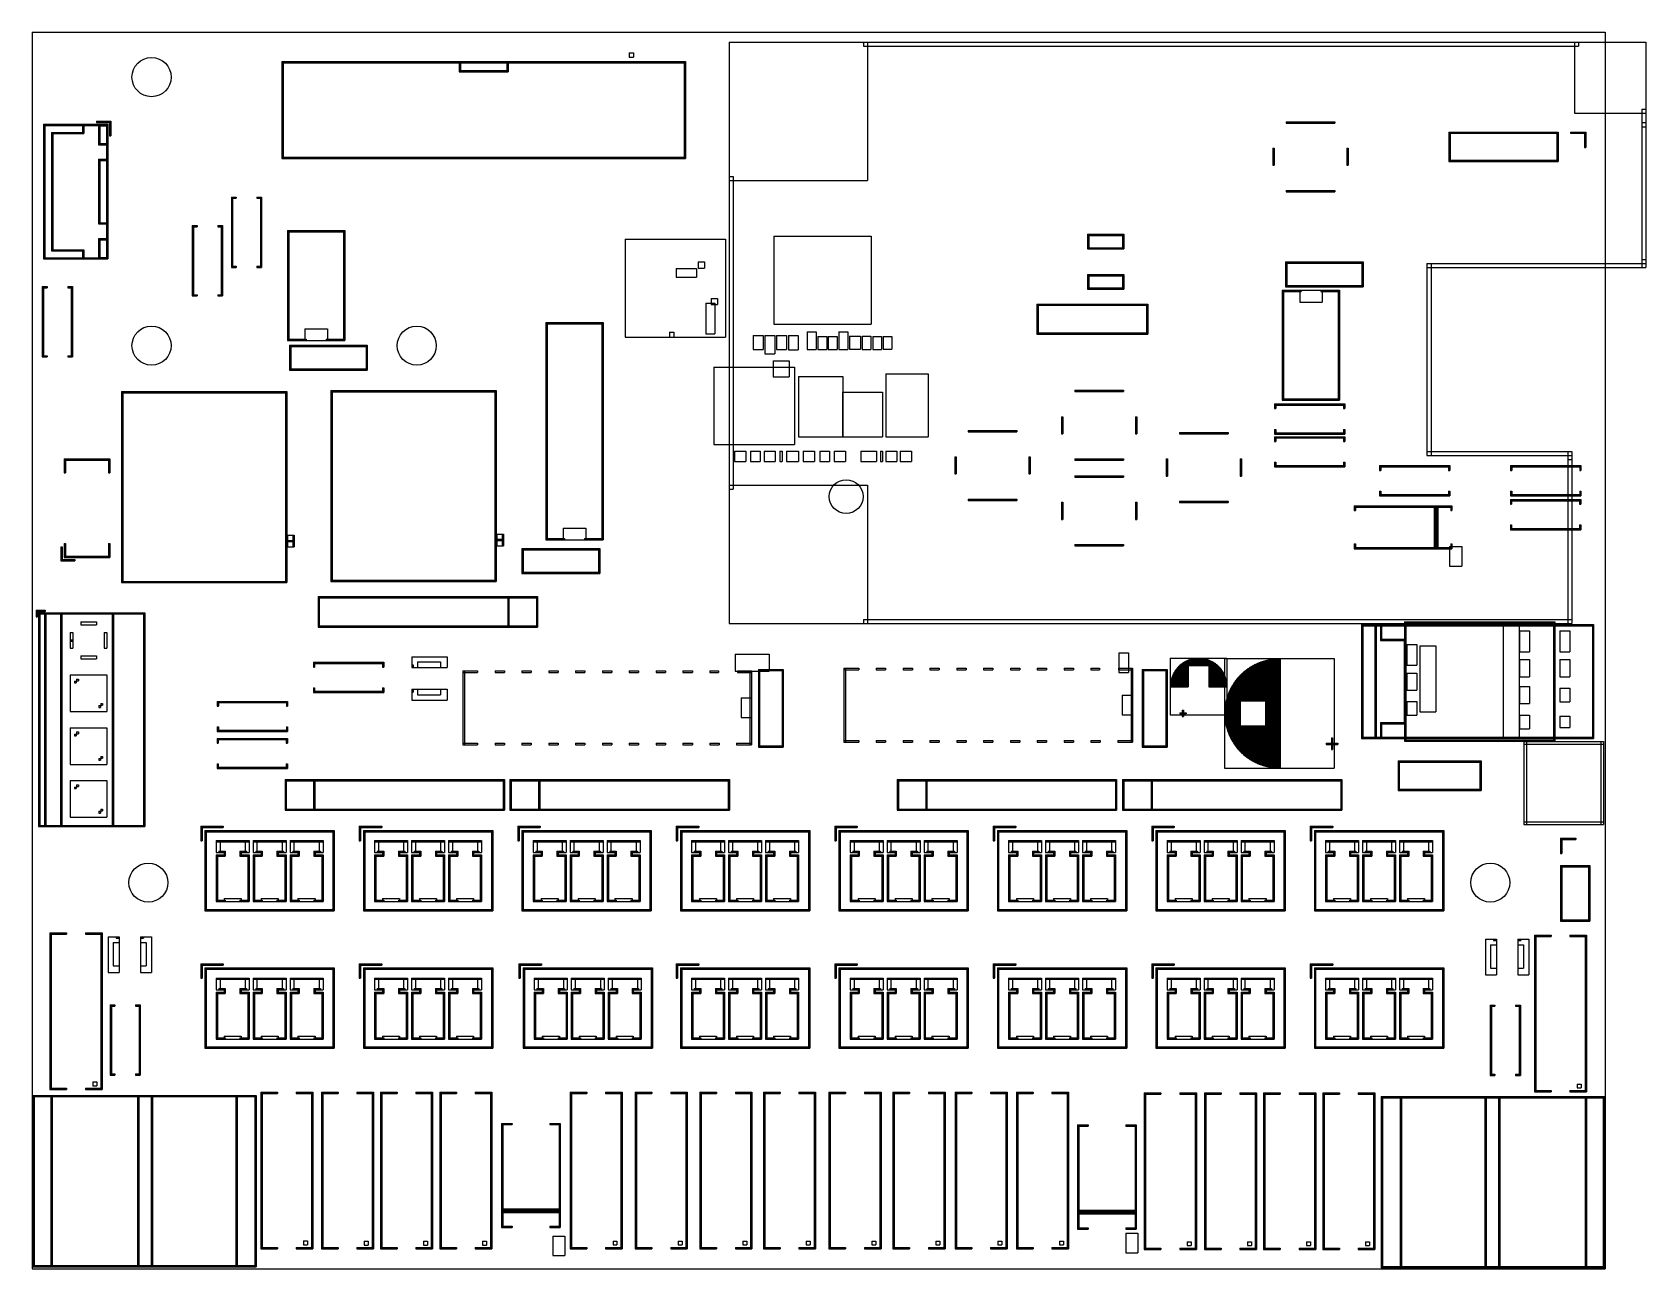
# Model space of a CAD drawing. Header units: metres. Extents: x 0 to 6012, y -4605 to 0.
import ezdxf

# ---------------------------------------------------------------- set-up
doc = ezdxf.new("R2010")
doc.units = ezdxf.units.M

msp = doc.modelspace()

# ---------------------------------------------------------------- linework, layer by layer
for p, q in [((0, 0), (5860.23622, 0)), ((0, 0), (0, -4604.96063)), ((5860.23622, 0), (5860.23622, -4604.96063)), ((0, -4604.96063), (5860.23622, -4604.96063))]:
    msp.add_line(p, q)
for centre, radius in [((444.314961, -167.07874), 72.834646), ((444.314961, -1167.07874), 72.834646), ((1432.503937, -1167.07874), 72.834646), ((3032.480315, -1729.330709), 62.992126), ((432.503937, -3167.07874), 72.834646), ((5432.503937, -3167.07874), 72.834646)]:
    msp.add_circle(centre, radius)
at = {"layer": '1'}
for p, q in [((2596.633858, -36.594488), (3111.633858, -36.594488)), ((2596.633858, -36.594488), (2596.633858, -551.594488)), ((3096.633858, -36.594488), (5761.633858, -36.594488)), ((3096.633858, -36.594488), (3096.633858, -51.594488)), ((3096.633858, -51.594488), (5761.633858, -51.594488)), ((3111.633858, -36.594488), (3111.633858, -551.594488)), ((5746.633858, -36.594488), (6011.633858, -36.594488)), ((5746.633858, -36.594488), (5746.633858, -301.594488)), ((5761.633858, -36.594488), (5761.633858, -51.594488)), ((6011.633858, -36.594488), (6011.633858, -301.594488)), ((929.980315, -108.720472), (934.980315, -108.720472)), ((929.980315, -108.720472), (929.980315, -470.019685)), ((929.980315, -108.720472), (2434.192913, -108.720472)), ((929.980315, -108.720472), (929.980315, -113.720472)), ((929.980315, -113.720472), (2434.192913, -113.720472)), ((934.980315, -108.720472), (934.980315, -470.019685)), ((1590.724409, -109.086614), (1595.448819, -109.086614)), ((1590.724409, -109.086614), (1590.724409, -146.811024)), ((1595.448819, -109.086614), (1595.448819, -146.811024)), ((1768.724409, -109.086614), (1773.448819, -109.086614)), ((1768.724409, -109.086614), (1768.724409, -146.811024)), ((1773.448819, -109.086614), (1773.448819, -146.811024)), ((2224.212598, -76.574803), (2239.96063, -76.574803)), ((2224.212598, -76.574803), (2224.212598, -92.322835)), ((2224.212598, -92.322835), (2239.96063, -92.322835)), ((2239.96063, -76.574803), (2239.96063, -92.322835)), ((2429.192913, -108.720472), (2434.192913, -108.720472)), ((2429.192913, -108.720472), (2429.192913, -470.019685)), ((2434.192913, -108.720472), (2434.192913, -470.019685)), ((2434.192913, -108.720472), (2434.192913, -113.720472)), ((1590.724409, -142.086614), (1684.448819, -142.086614)), ((1590.724409, -142.086614), (1590.724409, -146.811024)), ((1590.724409, -146.811024), (1595.448819, -146.811024)), ((1590.724409, -146.811024), (1684.448819, -146.811024)), ((1679.724409, -142.086614), (1773.448819, -142.086614)), ((1679.724409, -142.086614), (1679.724409, -146.811024)), ((1679.724409, -146.811024), (1773.448819, -146.811024)), ((1684.448819, -142.086614), (1684.448819, -146.811024)), ((1768.724409, -146.811024), (1773.448819, -146.811024)), ((1773.448819, -142.086614), (1773.448819, -146.811024)), ((5996.633858, -286.594488), (6011.633858, -286.594488)), ((5996.633858, -286.594488), (5996.633858, -351.594488)), ((6011.633858, -286.594488), (6011.633858, -351.594488)), ((41.535433, -342.716535), (281.299213, -342.716535)), ((41.535433, -342.716535), (41.535433, -347.440945)), ((41.535433, -342.716535), (46.259843, -342.716535)), ((41.535433, -342.716535), (41.535433, -844.291339)), ((41.535433, -347.440945), (281.299213, -347.440945)), ((46.259843, -342.716535), (46.259843, -844.291339)), ((187.598425, -343.110236), (192.322835, -343.110236)), ((187.598425, -343.110236), (187.598425, -377.362205)), ((192.322835, -343.110236), (192.322835, -377.362205)), ((238.779528, -331.299213), (292.716535, -331.299213)), ((238.779528, -331.299213), (238.779528, -336.023622)), ((238.779528, -336.023622), (292.716535, -336.023622)), ((246.653543, -343.110236), (251.377953, -343.110236)), ((246.653543, -343.110236), (246.653543, -418.700787)), ((246.653543, -343.110236), (280.905512, -343.110236)), ((246.653543, -343.110236), (246.653543, -347.834646)), ((246.653543, -347.834646), (280.905512, -347.834646)), ((251.377953, -343.110236), (251.377953, -418.700787)), ((276.181102, -343.110236), (280.905512, -343.110236)), ((276.181102, -343.110236), (276.181102, -418.700787)), ((276.574803, -342.716535), (281.299213, -342.716535)), ((276.574803, -342.716535), (276.574803, -844.291339)), ((280.905512, -343.110236), (280.905512, -418.700787)), ((280.905512, -343.110236), (280.905512, -347.834646)), ((281.299213, -342.716535), (281.299213, -844.291339)), ((281.299213, -342.716535), (281.299213, -347.440945)), ((287.992126, -331.299213), (292.716535, -331.299213)), ((287.992126, -331.299213), (287.992126, -385.23622)), ((292.716535, -331.299213), (292.716535, -336.023622)), ((292.716535, -331.299213), (292.716535, -385.23622)), ((4671.850394, -333.267717), (4853.740157, -333.267717)), ((4671.850394, -333.267717), (4671.850394, -337.992126)), ((4671.850394, -337.992126), (4853.740157, -337.992126)), ((4853.740157, -333.267717), (4853.740157, -337.992126)), ((5746.633858, -301.594488), (6011.633858, -301.594488)), ((5996.633858, -336.594488), (6011.633858, -336.594488)), ((5996.633858, -336.594488), (5996.633858, -861.594488)), ((5996.633858, -351.594488), (6011.633858, -351.594488)), ((6011.633858, -336.594488), (6011.633858, -861.594488)), ((71.456693, -372.637795), (192.322835, -372.637795)), ((71.456693, -372.637795), (71.456693, -377.362205)), ((71.456693, -372.637795), (76.181102, -372.637795)), ((71.456693, -372.637795), (71.456693, -595.866142)), ((71.456693, -377.362205), (192.322835, -377.362205)), ((76.181102, -372.637795), (76.181102, -595.866142)), ((187.598425, -377.362205), (192.322835, -377.362205)), ((192.322835, -372.637795), (192.322835, -377.362205)), ((246.653543, -413.976378), (280.905512, -413.976378)), ((246.653543, -413.976378), (246.653543, -418.700787)), ((246.653543, -418.700787), (251.377953, -418.700787)), ((246.653543, -418.700787), (280.905512, -418.700787)), ((276.181102, -418.700787), (280.905512, -418.700787)), ((280.905512, -413.976378), (280.905512, -418.700787)), ((287.992126, -385.23622), (292.716535, -385.23622)), ((5278.543307, -371.456693), (5685.629921, -371.456693)), ((5278.543307, -371.456693), (5278.543307, -376.181102)), ((5278.543307, -371.456693), (5283.267717, -371.456693)), ((5278.543307, -371.456693), (5278.543307, -480.905512)), ((5278.543307, -376.181102), (5685.629921, -376.181102)), ((5283.267717, -371.456693), (5283.267717, -480.905512)), ((5680.905512, -371.456693), (5685.629921, -371.456693)), ((5680.905512, -371.456693), (5680.905512, -480.905512)), ((5685.629921, -371.456693), (5685.629921, -376.181102)), ((5685.629921, -371.456693), (5685.629921, -480.905512)), ((5730.905512, -371.456693), (5787.992126, -371.456693)), ((5730.905512, -371.456693), (5730.905512, -376.181102)), ((5730.905512, -376.181102), (5787.992126, -376.181102)), ((5783.267717, -371.456693), (5787.992126, -371.456693)), ((5783.267717, -371.456693), (5783.267717, -428.543307)), ((5787.992126, -371.456693), (5787.992126, -428.543307)), ((5787.992126, -371.456693), (5787.992126, -376.181102)), ((246.653543, -473.031496), (251.377953, -473.031496)), ((246.653543, -473.031496), (246.653543, -713.976378)), ((246.653543, -473.031496), (280.905512, -473.031496)), ((246.653543, -473.031496), (246.653543, -477.755906)), ((246.653543, -477.755906), (280.905512, -477.755906)), ((251.377953, -473.031496), (251.377953, -713.976378)), ((276.181102, -473.031496), (280.905512, -473.031496)), ((276.181102, -473.031496), (276.181102, -713.976378)), ((280.905512, -473.031496), (280.905512, -477.755906)), ((280.905512, -473.031496), (280.905512, -713.976378)), ((929.980315, -465.019685), (2434.192913, -465.019685)), ((929.980315, -465.019685), (929.980315, -470.019685)), ((929.980315, -470.019685), (934.980315, -470.019685)), ((929.980315, -470.019685), (2434.192913, -470.019685)), ((2429.192913, -470.019685), (2434.192913, -470.019685)), ((2434.192913, -465.019685), (2434.192913, -470.019685)), ((4622.637795, -431.692913), (4627.362205, -431.692913)), ((4622.637795, -431.692913), (4622.637795, -495.472441)), ((4627.362205, -431.692913), (4627.362205, -495.472441)), ((4898.228346, -431.692913), (4902.952756, -431.692913)), ((4898.228346, -431.692913), (4898.228346, -495.472441)), ((4902.952756, -431.692913), (4902.952756, -495.472441)), ((5278.543307, -476.181102), (5685.629921, -476.181102)), ((5278.543307, -476.181102), (5278.543307, -480.905512)), ((5278.543307, -480.905512), (5283.267717, -480.905512)), ((5278.543307, -480.905512), (5685.629921, -480.905512)), ((5680.905512, -480.905512), (5685.629921, -480.905512)), ((5685.629921, -476.181102), (5685.629921, -480.905512)), ((5783.267717, -428.543307), (5787.992126, -428.543307)), ((2596.633858, -536.594488), (2611.633858, -536.594488)), ((2596.633858, -536.594488), (2596.633858, -1701.594488)), ((2611.633858, -536.594488), (2611.633858, -1701.594488)), ((4622.637795, -495.472441), (4627.362205, -495.472441)), ((4898.228346, -495.472441), (4902.952756, -495.472441)), ((71.456693, -591.141732), (76.181102, -591.141732)), ((71.456693, -591.141732), (71.456693, -814.370079)), ((71.456693, -595.866142), (76.181102, -595.866142)), ((76.181102, -591.141732), (76.181102, -814.370079)), ((2596.633858, -551.594488), (3111.633858, -551.594488)), ((4671.850394, -589.173228), (4853.740157, -589.173228)), ((4671.850394, -589.173228), (4671.850394, -593.897638)), ((4671.850394, -593.897638), (4853.740157, -593.897638)), ((4853.740157, -589.173228), (4853.740157, -593.897638)), ((741.929134, -613.582677), (759.645669, -613.582677)), ((741.929134, -613.582677), (741.929134, -618.307087)), ((741.929134, -613.582677), (746.653543, -613.582677)), ((741.929134, -613.582677), (741.929134, -875.787402)), ((741.929134, -618.307087), (759.645669, -618.307087)), ((746.653543, -613.582677), (746.653543, -875.787402)), ((759.645669, -613.582677), (759.645669, -618.307087)), ((836.811024, -613.582677), (854.527559, -613.582677)), ((836.811024, -613.582677), (836.811024, -618.307087)), ((836.811024, -618.307087), (854.527559, -618.307087)), ((849.80315, -613.582677), (854.527559, -613.582677)), ((849.80315, -613.582677), (849.80315, -875.787402)), ((854.527559, -613.582677), (854.527559, -618.307087)), ((854.527559, -613.582677), (854.527559, -875.787402)), ((246.653543, -709.251969), (280.905512, -709.251969)), ((246.653543, -709.251969), (246.653543, -713.976378)), ((246.653543, -713.976378), (251.377953, -713.976378)), ((246.653543, -713.976378), (280.905512, -713.976378)), ((276.181102, -713.976378), (280.905512, -713.976378)), ((280.905512, -709.251969), (280.905512, -713.976378)), ((596.259843, -719.88189), (613.976378, -719.88189)), ((596.259843, -719.88189), (596.259843, -724.606299)), ((596.259843, -719.88189), (600.984252, -719.88189)), ((596.259843, -719.88189), (596.259843, -982.086614)), ((600.984252, -719.88189), (600.984252, -982.086614)), ((613.976378, -719.88189), (613.976378, -724.606299)), ((691.141732, -719.88189), (708.858268, -719.88189)), ((691.141732, -719.88189), (691.141732, -724.606299)), ((704.133858, -719.88189), (708.858268, -719.88189)), ((704.133858, -719.88189), (704.133858, -982.086614)), ((708.858268, -719.88189), (708.858268, -982.086614)), ((708.858268, -719.88189), (708.858268, -724.606299)), ((246.653543, -768.307087), (280.905512, -768.307087)), ((246.653543, -768.307087), (246.653543, -773.031496)), ((246.653543, -768.307087), (251.377953, -768.307087)), ((246.653543, -768.307087), (246.653543, -843.897638)), ((246.653543, -773.031496), (280.905512, -773.031496)), ((251.377953, -768.307087), (251.377953, -843.897638)), ((276.181102, -768.307087), (280.905512, -768.307087)), ((276.181102, -768.307087), (276.181102, -843.897638)), ((280.905512, -768.307087), (280.905512, -773.031496)), ((280.905512, -768.307087), (280.905512, -843.897638)), ((596.259843, -724.606299), (613.976378, -724.606299)), ((691.141732, -724.606299), (708.858268, -724.606299)), ((950.984252, -738.779528), (955.708661, -738.779528)), ((950.984252, -738.779528), (950.984252, -1148.228346)), ((950.984252, -738.779528), (1164.370079, -738.779528)), ((950.984252, -738.779528), (950.984252, -743.503937)), ((950.984252, -743.503937), (1164.370079, -743.503937)), ((955.708661, -738.779528), (955.708661, -1148.228346)), ((1159.645669, -738.779528), (1164.370079, -738.779528)), ((1159.645669, -738.779528), (1159.645669, -1148.228346)), ((1164.370079, -738.779528), (1164.370079, -1148.228346)), ((1164.370079, -738.779528), (1164.370079, -743.503937)), ((2208.746575, -771.132126), (2582.985709, -771.132126)), ((2208.746575, -771.132126), (2208.746575, -1135.522598)), ((2582.985709, -771.132126), (2582.985709, -1135.522598)), ((2762.485315, -759.955669), (3126.097402, -759.955669)), ((2762.485315, -759.955669), (2762.485315, -1086.786142)), ((3126.097402, -759.955669), (3126.097402, -1086.786142)), ((3932.322835, -752.362205), (4067.047244, -752.362205)), ((3932.322835, -752.362205), (3932.322835, -757.086614)), ((3932.322835, -752.362205), (3937.047244, -752.362205)), ((3932.322835, -752.362205), (3932.322835, -807.086614)), ((3932.322835, -757.086614), (4067.047244, -757.086614)), ((3937.047244, -752.362205), (3937.047244, -807.086614)), ((4062.322835, -752.362205), (4067.047244, -752.362205)), ((4062.322835, -752.362205), (4062.322835, -807.086614)), ((4067.047244, -752.362205), (4067.047244, -757.086614)), ((4067.047244, -752.362205), (4067.047244, -807.086614)), ((41.535433, -839.566929), (281.299213, -839.566929)), ((41.535433, -839.566929), (41.535433, -844.291339)), ((71.456693, -809.645669), (192.322835, -809.645669)), ((71.456693, -809.645669), (71.456693, -814.370079)), ((71.456693, -814.370079), (192.322835, -814.370079)), ((71.456693, -814.370079), (76.181102, -814.370079)), ((187.598425, -809.645669), (192.322835, -809.645669)), ((187.598425, -809.645669), (187.598425, -843.897638)), ((192.322835, -809.645669), (192.322835, -814.370079)), ((192.322835, -809.645669), (192.322835, -843.897638)), ((246.653543, -839.173228), (280.905512, -839.173228)), ((246.653543, -839.173228), (246.653543, -843.897638)), ((280.905512, -839.173228), (280.905512, -843.897638)), ((281.299213, -839.566929), (281.299213, -844.291339)), ((3932.322835, -802.362205), (4067.047244, -802.362205)), ((3932.322835, -802.362205), (3932.322835, -807.086614)), ((3932.322835, -807.086614), (4067.047244, -807.086614)), ((3932.322835, -807.086614), (3937.047244, -807.086614)), ((4062.322835, -807.086614), (4067.047244, -807.086614)), ((4067.047244, -802.362205), (4067.047244, -807.086614)), ((41.535433, -844.291339), (281.299213, -844.291339)), ((41.535433, -844.291339), (46.259843, -844.291339)), ((187.598425, -843.897638), (192.322835, -843.897638)), ((246.653543, -843.897638), (280.905512, -843.897638)), ((246.653543, -843.897638), (251.377953, -843.897638)), ((276.181102, -843.897638), (280.905512, -843.897638)), ((276.574803, -844.291339), (281.299213, -844.291339)), ((741.929134, -871.062992), (759.645669, -871.062992)), ((741.929134, -871.062992), (741.929134, -875.787402)), ((741.929134, -875.787402), (746.653543, -875.787402)), ((741.929134, -875.787402), (759.645669, -875.787402)), ((759.645669, -871.062992), (759.645669, -875.787402)), ((836.811024, -871.062992), (854.527559, -871.062992)), ((836.811024, -871.062992), (836.811024, -875.787402)), ((836.811024, -875.787402), (854.527559, -875.787402)), ((849.80315, -875.787402), (854.527559, -875.787402)), ((854.527559, -871.062992), (854.527559, -875.787402)), ((2399.516378, -879.612205), (2475.353504, -879.612205)), ((2399.516378, -879.612205), (2399.516378, -912.511457)), ((2475.353504, -879.612205), (2475.353504, -912.511457)), ((2481.567087, -855.471102), (2504.158583, -855.471102)), ((2481.567087, -855.471102), (2481.567087, -878.332638)), ((2481.567087, -878.332638), (2504.158583, -878.332638)), ((2504.158583, -855.471102), (2504.158583, -878.332638)), ((4669.420472, -854.889764), (4674.144882, -854.889764)), ((4669.420472, -854.889764), (4669.420472, -947.80315)), ((4669.420472, -854.889764), (4959.184252, -854.889764)), ((4669.420472, -854.889764), (4669.420472, -859.614173)), ((4669.420472, -859.614173), (4959.184252, -859.614173)), ((4674.144882, -854.889764), (4674.144882, -947.80315)), ((4954.459843, -854.889764), (4959.184252, -854.889764)), ((4954.459843, -854.889764), (4954.459843, -947.80315)), ((4959.184252, -854.889764), (4959.184252, -947.80315)), ((4959.184252, -854.889764), (4959.184252, -859.614173)), ((5196.633858, -861.594488), (5211.633858, -861.594488)), ((5196.633858, -861.594488), (5196.633858, -1576.594488)), ((5196.633858, -861.594488), (6011.633858, -861.594488)), ((5196.633858, -861.594488), (5196.633858, -876.594488)), ((5196.633858, -876.594488), (6011.633858, -876.594488)), ((5211.633858, -861.594488), (5211.633858, -1576.594488)), ((5996.633858, -846.594488), (6011.633858, -846.594488)), ((5996.633858, -846.594488), (5996.633858, -876.594488)), ((5996.633858, -861.594488), (6011.633858, -861.594488)), ((5996.633858, -876.594488), (6011.633858, -876.594488)), ((6011.633858, -846.594488), (6011.633858, -876.594488)), ((6011.633858, -861.594488), (6011.633858, -876.594488)), ((37.204724, -947.047244), (41.929134, -947.047244)), ((37.204724, -947.047244), (37.204724, -1209.251969)), ((37.204724, -947.047244), (54.92126, -947.047244)), ((37.204724, -947.047244), (37.204724, -951.771654)), ((37.204724, -951.771654), (54.92126, -951.771654)), ((41.929134, -947.047244), (41.929134, -1209.251969)), ((54.92126, -947.047244), (54.92126, -951.771654)), ((132.086614, -947.047244), (149.80315, -947.047244)), ((132.086614, -947.047244), (132.086614, -951.771654)), ((132.086614, -951.771654), (149.80315, -951.771654)), ((145.07874, -947.047244), (149.80315, -947.047244)), ((145.07874, -947.047244), (145.07874, -1209.251969)), ((149.80315, -947.047244), (149.80315, -1209.251969)), ((149.80315, -947.047244), (149.80315, -951.771654)), ((2399.516378, -912.511457), (2475.353504, -912.511457)), ((3932.322835, -902.362205), (3937.047244, -902.362205)), ((3932.322835, -902.362205), (3932.322835, -957.086614)), ((3932.322835, -902.362205), (4067.047244, -902.362205)), ((3932.322835, -902.362205), (3932.322835, -907.086614)), ((3932.322835, -907.086614), (4067.047244, -907.086614)), ((3932.322835, -952.362205), (4067.047244, -952.362205)), ((3932.322835, -952.362205), (3932.322835, -957.086614)), ((3932.322835, -957.086614), (4067.047244, -957.086614)), ((3932.322835, -957.086614), (3937.047244, -957.086614)), ((3937.047244, -902.362205), (3937.047244, -957.086614)), ((4062.322835, -902.362205), (4067.047244, -902.362205)), ((4062.322835, -902.362205), (4062.322835, -957.086614)), ((4062.322835, -957.086614), (4067.047244, -957.086614)), ((4067.047244, -902.362205), (4067.047244, -907.086614)), ((4067.047244, -902.362205), (4067.047244, -957.086614)), ((4067.047244, -952.362205), (4067.047244, -957.086614)), ((4657.548819, -960.46063), (4727.233858, -960.46063)), ((4657.548819, -960.46063), (4657.548819, -965.185039)), ((4657.548819, -960.46063), (4662.273228, -960.46063)), ((4657.548819, -960.46063), (4657.548819, -1369.909449)), ((4662.273228, -960.46063), (4662.273228, -1369.909449)), ((4669.420472, -943.07874), (4959.184252, -943.07874)), ((4669.420472, -943.07874), (4669.420472, -947.80315)), ((4669.420472, -947.80315), (4674.144882, -947.80315)), ((4669.420472, -947.80315), (4959.184252, -947.80315)), ((4722.509449, -960.46063), (4805.974016, -960.46063)), ((4722.509449, -960.46063), (4722.509449, -1004.555118)), ((4727.233858, -960.46063), (4727.233858, -965.185039)), ((4801.249606, -960.46063), (4870.934646, -960.46063)), ((4801.249606, -960.46063), (4801.249606, -965.185039)), ((4805.974016, -960.46063), (4805.974016, -1004.555118)), ((4866.210236, -960.46063), (4870.934646, -960.46063)), ((4866.210236, -960.46063), (4866.210236, -1369.909449)), ((4870.934646, -960.46063), (4870.934646, -1369.909449)), ((4870.934646, -960.46063), (4870.934646, -965.185039)), ((4954.459843, -947.80315), (4959.184252, -947.80315)), ((4959.184252, -943.07874), (4959.184252, -947.80315)), ((596.259843, -977.362205), (613.976378, -977.362205)), ((596.259843, -977.362205), (596.259843, -982.086614)), ((596.259843, -982.086614), (613.976378, -982.086614)), ((596.259843, -982.086614), (600.984252, -982.086614)), ((613.976378, -977.362205), (613.976378, -982.086614)), ((691.141732, -977.362205), (708.858268, -977.362205)), ((691.141732, -977.362205), (691.141732, -982.086614)), ((691.141732, -982.086614), (708.858268, -982.086614)), ((704.133858, -982.086614), (708.858268, -982.086614)), ((708.858268, -977.362205), (708.858268, -982.086614)), ((2510.152559, -1009.287402), (2542.66311, -1009.287402)), ((2510.152559, -1009.287402), (2510.152559, -1122.595827)), ((2529.712756, -991.804646), (2552.968898, -991.804646)), ((2529.712756, -991.804646), (2529.712756, -1013.873031)), ((2529.712756, -1013.873031), (2552.968898, -1013.873031)), ((2542.66311, -1009.287402), (2542.66311, -1122.595827)), ((2552.968898, -991.804646), (2552.968898, -1013.873031)), ((3743.110236, -1012.007874), (3747.834646, -1012.007874)), ((3743.110236, -1012.007874), (3743.110236, -1123.818898)), ((3743.110236, -1012.007874), (4156.496063, -1012.007874)), ((3743.110236, -1012.007874), (3743.110236, -1016.732283)), ((3743.110236, -1016.732283), (4156.496063, -1016.732283)), ((3747.834646, -1012.007874), (3747.834646, -1123.818898)), ((4151.771654, -1012.007874), (4156.496063, -1012.007874)), ((4151.771654, -1012.007874), (4151.771654, -1123.818898)), ((4156.496063, -1012.007874), (4156.496063, -1123.818898)), ((4156.496063, -1012.007874), (4156.496063, -1016.732283)), ((4657.548819, -965.185039), (4727.233858, -965.185039)), ((4722.509449, -1004.555118), (4805.974016, -1004.555118)), ((4801.249606, -965.185039), (4870.934646, -965.185039)), ((1913.582677, -1080.905512), (1918.307087, -1080.905512)), ((1913.582677, -1080.905512), (1913.582677, -1890.354331)), ((1913.582677, -1080.905512), (2126.968504, -1080.905512)), ((1913.582677, -1080.905512), (1913.582677, -1085.629921)), ((1918.307087, -1080.905512), (1918.307087, -1890.354331)), ((2122.244094, -1080.905512), (2126.968504, -1080.905512)), ((2122.244094, -1080.905512), (2122.244094, -1890.354331)), ((2126.968504, -1080.905512), (2126.968504, -1890.354331)), ((2126.968504, -1080.905512), (2126.968504, -1085.629921)), ((1015.944882, -1104.133858), (1099.409449, -1104.133858)), ((1015.944882, -1104.133858), (1015.944882, -1148.228346)), ((1099.409449, -1104.133858), (1099.409449, -1148.228346)), ((1913.582677, -1085.629921), (2126.968504, -1085.629921)), ((2208.746575, -1135.522598), (2582.985709, -1135.522598)), ((2374.205669, -1117.47252), (2390.602756, -1117.47252)), ((2374.205669, -1117.47252), (2374.205669, -1135.560827)), ((2374.205669, -1135.560827), (2390.602756, -1135.560827)), ((2390.602756, -1117.47252), (2390.602756, -1135.560827)), ((2510.152559, -1122.595827), (2542.66311, -1122.595827)), ((2685.473819, -1129.577992), (2722.65685, -1129.577992)), ((2685.473819, -1129.577992), (2685.473819, -1181.079055)), ((2722.65685, -1129.577992), (2722.65685, -1181.079055)), ((2729.230079, -1129.696732), (2766.327283, -1129.696732)), ((2729.230079, -1129.696732), (2729.230079, -1198.196614)), ((2762.485315, -1086.786142), (3126.097402, -1086.786142)), ((2766.327283, -1129.696732), (2766.327283, -1198.196614)), ((2772.85622, -1129.746772), (2810.068898, -1129.746772)), ((2772.85622, -1129.746772), (2772.85622, -1181.054567)), ((2810.068898, -1129.746772), (2810.068898, -1181.054567)), ((2817.512598, -1129.619646), (2853.683583, -1129.619646)), ((2817.512598, -1129.619646), (2817.512598, -1182.186693)), ((2853.683583, -1129.619646), (2853.683583, -1182.186693)), ((2886.623228, -1115.313898), (2920.350276, -1115.313898)), ((2886.623228, -1115.313898), (2886.623228, -1181.039016)), ((2920.350276, -1115.313898), (2920.350276, -1181.039016)), ((2926.85311, -1132.566299), (2960.792126, -1132.566299)), ((2926.85311, -1132.566299), (2926.85311, -1181.039016)), ((2960.792126, -1132.566299), (2960.792126, -1181.039016)), ((2965.999213, -1132.490551), (2999.363898, -1132.490551)), ((2965.999213, -1132.490551), (2965.999213, -1181.039016)), ((2999.363898, -1132.490551), (2999.363898, -1181.039016)), ((3005.017598, -1115.239055), (3038.741063, -1115.239055)), ((3005.017598, -1115.239055), (3005.017598, -1181.005433)), ((3038.741063, -1115.239055), (3038.741063, -1181.005433)), ((3045.243898, -1132.369449), (3085.86752, -1132.369449)), ((3045.243898, -1132.369449), (3045.243898, -1180.818937)), ((3085.86752, -1132.369449), (3085.86752, -1180.818937)), ((3092.269843, -1132.369449), (3124.947953, -1132.369449)), ((3092.269843, -1132.369449), (3092.269843, -1181.039016)), ((3124.947953, -1132.369449), (3124.947953, -1181.039016)), ((3131.450827, -1132.461457), (3164.028425, -1132.461457)), ((3131.450827, -1132.461457), (3131.450827, -1181.039016)), ((3164.028425, -1132.461457), (3164.028425, -1181.039016)), ((3170.538858, -1132.614291), (3203.108898, -1132.614291)), ((3170.538858, -1132.614291), (3170.538858, -1180.757913)), ((3203.108898, -1132.614291), (3203.108898, -1180.757913)), ((3743.110236, -1119.094488), (4156.496063, -1119.094488)), ((3743.110236, -1119.094488), (3743.110236, -1123.818898)), ((3743.110236, -1123.818898), (3747.834646, -1123.818898)), ((3743.110236, -1123.818898), (4156.496063, -1123.818898)), ((4151.771654, -1123.818898), (4156.496063, -1123.818898)), ((4156.496063, -1119.094488), (4156.496063, -1123.818898)), ((950.984252, -1143.503937), (1020.669291, -1143.503937)), ((950.984252, -1143.503937), (950.984252, -1148.228346)), ((950.984252, -1148.228346), (955.708661, -1148.228346)), ((950.984252, -1148.228346), (1020.669291, -1148.228346)), ((958.464567, -1165.15748), (963.188976, -1165.15748)), ((958.464567, -1165.15748), (958.464567, -1258.070866)), ((958.464567, -1165.15748), (1248.228346, -1165.15748)), ((958.464567, -1165.15748), (958.464567, -1169.88189)), ((958.464567, -1169.88189), (1248.228346, -1169.88189)), ((963.188976, -1165.15748), (963.188976, -1258.070866)), ((1015.944882, -1148.228346), (1099.409449, -1148.228346)), ((1020.669291, -1143.503937), (1020.669291, -1148.228346)), ((1094.685039, -1143.503937), (1164.370079, -1143.503937)), ((1094.685039, -1143.503937), (1094.685039, -1148.228346)), ((1094.685039, -1148.228346), (1164.370079, -1148.228346)), ((1159.645669, -1148.228346), (1164.370079, -1148.228346)), ((1164.370079, -1143.503937), (1164.370079, -1148.228346)), ((1243.503937, -1165.15748), (1248.228346, -1165.15748)), ((1243.503937, -1165.15748), (1243.503937, -1258.070866)), ((1248.228346, -1165.15748), (1248.228346, -1258.070866)), ((1248.228346, -1165.15748), (1248.228346, -1169.88189)), ((2685.473819, -1181.079055), (2722.65685, -1181.079055)), ((2729.230079, -1198.196614), (2766.327283, -1198.196614)), ((2772.85622, -1181.054567), (2810.068898, -1181.054567)), ((2817.512598, -1182.186693), (2853.683583, -1182.186693)), ((2886.623228, -1181.039016), (2920.350276, -1181.039016)), ((2926.85311, -1181.039016), (2960.792126, -1181.039016)), ((2965.999213, -1181.039016), (2999.363898, -1181.039016)), ((3005.017598, -1181.005433), (3038.741063, -1181.005433)), ((3045.243898, -1180.818937), (3085.86752, -1180.818937)), ((3092.269843, -1181.039016), (3124.947953, -1181.039016)), ((3131.450827, -1181.039016), (3164.028425, -1181.039016)), ((3170.538858, -1180.757913), (3203.108898, -1180.757913)), ((37.204724, -1204.527559), (54.92126, -1204.527559)), ((37.204724, -1204.527559), (37.204724, -1209.251969)), ((37.204724, -1209.251969), (41.929134, -1209.251969)), ((37.204724, -1209.251969), (54.92126, -1209.251969)), ((54.92126, -1204.527559), (54.92126, -1209.251969)), ((132.086614, -1204.527559), (149.80315, -1204.527559)), ((132.086614, -1204.527559), (132.086614, -1209.251969)), ((132.086614, -1209.251969), (149.80315, -1209.251969)), ((145.07874, -1209.251969), (149.80315, -1209.251969)), ((149.80315, -1204.527559), (149.80315, -1209.251969)), ((958.464567, -1253.346457), (1248.228346, -1253.346457)), ((958.464567, -1253.346457), (958.464567, -1258.070866)), ((958.464567, -1258.070866), (963.188976, -1258.070866)), ((958.464567, -1258.070866), (1248.228346, -1258.070866)), ((1243.503937, -1258.070866), (1248.228346, -1258.070866)), ((1248.228346, -1253.346457), (1248.228346, -1258.070866)), ((2540.005748, -1246.914409), (2840.328898, -1246.914409)), ((2540.005748, -1246.914409), (2540.005748, -1535.867638)), ((2760.368386, -1223.378661), (2819.594961, -1223.378661)), ((2760.368386, -1223.378661), (2760.368386, -1282.827165)), ((2819.594961, -1223.378661), (2819.594961, -1282.827165)), ((2840.328898, -1246.914409), (2840.328898, -1535.867638)), ((2760.368386, -1282.827165), (2819.594961, -1282.827165)), ((2855.025197, -1282.390984), (3020.116693, -1282.390984)), ((2855.025197, -1282.390984), (2855.025197, -1506.301181)), ((3020.116693, -1282.390984), (3020.116693, -1506.301181)), ((3180.822638, -1272.045709), (3338.332283, -1272.045709)), ((3180.822638, -1272.045709), (3180.822638, -1506.48622)), ((3338.332283, -1272.045709), (3338.332283, -1506.48622)), ((333.070866, -1337.992126), (337.795276, -1337.992126)), ((333.070866, -1337.992126), (333.070866, -2049.80315)), ((333.070866, -1337.992126), (948.818898, -1337.992126)), ((333.070866, -1337.992126), (333.070866, -1342.716535)), ((333.070866, -1342.716535), (948.818898, -1342.716535)), ((337.795276, -1337.992126), (337.795276, -2049.80315)), ((944.094488, -1337.992126), (948.818898, -1337.992126)), ((944.094488, -1337.992126), (944.094488, -2049.80315)), ((948.818898, -1337.992126), (948.818898, -1342.716535)), ((948.818898, -1337.992126), (948.818898, -2049.80315)), ((1112.598425, -1334.055118), (1117.322835, -1334.055118)), ((1112.598425, -1334.055118), (1112.598425, -2045.866142)), ((1112.598425, -1334.055118), (1728.346457, -1334.055118)), ((1112.598425, -1334.055118), (1112.598425, -1338.779528)), ((1112.598425, -1338.779528), (1728.346457, -1338.779528)), ((1117.322835, -1334.055118), (1117.322835, -2045.866142)), ((1723.622047, -1334.055118), (1728.346457, -1334.055118)), ((1723.622047, -1334.055118), (1723.622047, -2045.866142)), ((1728.346457, -1334.055118), (1728.346457, -2045.866142)), ((1728.346457, -1334.055118), (1728.346457, -1338.779528)), ((3019.370472, -1339.872244), (3168.262087, -1339.872244)), ((3019.370472, -1339.872244), (3019.370472, -1506.335)), ((3168.262087, -1339.872244), (3168.262087, -1506.335)), ((3884.448819, -1333.267717), (4066.338583, -1333.267717)), ((3884.448819, -1333.267717), (3884.448819, -1337.992126)), ((3884.448819, -1337.992126), (4066.338583, -1337.992126)), ((4066.338583, -1333.267717), (4066.338583, -1337.992126)), ((4657.548819, -1365.185039), (4870.934646, -1365.185039)), ((4657.548819, -1365.185039), (4657.548819, -1369.909449)), ((4657.548819, -1369.909449), (4870.934646, -1369.909449)), ((4657.548819, -1369.909449), (4662.273228, -1369.909449)), ((4866.210236, -1369.909449), (4870.934646, -1369.909449)), ((4870.934646, -1365.185039), (4870.934646, -1369.909449)), ((3835.23622, -1431.692913), (3839.96063, -1431.692913)), ((3835.23622, -1431.692913), (3835.23622, -1495.472441)), ((3839.96063, -1431.692913), (3839.96063, -1495.472441)), ((4110.826772, -1431.692913), (4115.551181, -1431.692913)), ((4110.826772, -1431.692913), (4110.826772, -1495.472441)), ((4115.551181, -1431.692913), (4115.551181, -1495.472441)), ((4628.414961, -1384.082677), (4890.619685, -1384.082677)), ((4628.414961, -1384.082677), (4628.414961, -1388.807087)), ((4628.414961, -1384.082677), (4633.13937, -1384.082677)), ((4628.414961, -1384.082677), (4628.414961, -1401.799213)), ((4628.414961, -1388.807087), (4890.619685, -1388.807087)), ((4628.414961, -1401.799213), (4633.13937, -1401.799213)), ((4633.13937, -1384.082677), (4633.13937, -1401.799213)), ((4885.895276, -1384.082677), (4890.619685, -1384.082677)), ((4885.895276, -1384.082677), (4885.895276, -1401.799213)), ((4885.895276, -1401.799213), (4890.619685, -1401.799213)), ((4890.619685, -1384.082677), (4890.619685, -1388.807087)), ((4890.619685, -1384.082677), (4890.619685, -1401.799213)), ((3486.811024, -1482.874016), (3668.700787, -1482.874016)), ((3486.811024, -1482.874016), (3486.811024, -1487.598425)), ((3486.811024, -1487.598425), (3668.700787, -1487.598425)), ((3668.700787, -1482.874016), (3668.700787, -1487.598425)), ((3835.23622, -1495.472441), (3839.96063, -1495.472441)), ((4110.826772, -1495.472441), (4115.551181, -1495.472441)), ((4274.212598, -1490.748031), (4456.102362, -1490.748031)), ((4274.212598, -1490.748031), (4274.212598, -1495.472441)), ((4274.212598, -1495.472441), (4456.102362, -1495.472441)), ((4456.102362, -1490.748031), (4456.102362, -1495.472441)), ((4628.414961, -1478.964567), (4633.13937, -1478.964567)), ((4628.414961, -1478.964567), (4628.414961, -1496.681102)), ((4628.414961, -1491.956693), (4890.619685, -1491.956693)), ((4628.414961, -1491.956693), (4628.414961, -1496.681102)), ((4628.414961, -1496.681102), (4890.619685, -1496.681102)), ((4628.414961, -1496.681102), (4633.13937, -1496.681102)), ((4633.13937, -1478.964567), (4633.13937, -1496.681102)), ((4885.895276, -1478.964567), (4890.619685, -1478.964567)), ((4885.895276, -1478.964567), (4885.895276, -1496.681102)), ((4885.895276, -1496.681102), (4890.619685, -1496.681102)), ((4890.619685, -1478.964567), (4890.619685, -1496.681102)), ((4890.619685, -1491.956693), (4890.619685, -1496.681102)), ((2540.005748, -1535.867638), (2840.328898, -1535.867638)), ((2616.467165, -1559.679488), (2658.294016, -1559.679488)), ((2616.467165, -1559.679488), (2616.467165, -1598.556457)), ((2658.294016, -1559.679488), (2658.294016, -1598.556457)), ((2675.651772, -1559.701181), (2712.140157, -1559.701181)), ((2675.651772, -1559.701181), (2675.651772, -1598.556457)), ((2712.140157, -1559.701181), (2712.140157, -1598.556457)), ((2726.539331, -1559.664528), (2768.35315, -1559.664528)), ((2726.539331, -1559.664528), (2726.539331, -1598.47122)), ((2768.35315, -1559.664528), (2768.35315, -1598.47122)), ((2785.710945, -1559.887598), (2793.796969, -1559.887598)), ((2785.710945, -1559.887598), (2785.710945, -1598.404567)), ((2793.796969, -1559.887598), (2793.796969, -1598.404567)), ((2810.563465, -1559.760197), (2855.335433, -1559.760197)), ((2810.563465, -1559.760197), (2810.563465, -1598.442598)), ((2855.025197, -1506.301181), (3020.116693, -1506.301181)), ((2855.335433, -1559.760197), (2855.335433, -1598.442598)), ((2872.693189, -1559.610866), (2915.049173, -1559.610866)), ((2872.693189, -1559.610866), (2872.693189, -1598.545669)), ((2915.049173, -1559.610866), (2915.049173, -1598.545669)), ((2934.823386, -1559.701181), (2970.720039, -1559.701181)), ((2934.823386, -1559.701181), (2934.823386, -1598.556457)), ((2970.720039, -1559.701181), (2970.720039, -1598.556457)), ((2988.077795, -1559.71185), (3030.425236, -1559.71185)), ((2988.077795, -1559.71185), (2988.077795, -1598.556457)), ((3019.370472, -1506.335), (3168.262087, -1506.335)), ((3030.425236, -1559.71185), (3030.425236, -1598.556457)), ((3087.009016, -1559.776535), (3145.526929, -1559.776535)), ((3087.009016, -1559.776535), (3087.009016, -1598.51752)), ((3145.526929, -1559.776535), (3145.526929, -1598.51752)), ((3159.971299, -1559.701181), (3168.057323, -1559.701181)), ((3159.971299, -1559.701181), (3159.971299, -1598.385039)), ((3168.057323, -1559.701181), (3168.057323, -1598.385039)), ((3179.915669, -1559.701181), (3221.813937, -1559.701181)), ((3179.915669, -1559.701181), (3179.915669, -1598.413228)), ((3180.822638, -1506.48622), (3338.332283, -1506.48622)), ((3221.813937, -1559.701181), (3221.813937, -1598.413228)), ((3233.585039, -1559.846732), (3275.45374, -1559.846732)), ((3233.585039, -1559.846732), (3233.585039, -1598.433858)), ((3275.45374, -1559.846732), (3275.45374, -1598.433858)), ((4628.414961, -1506.129921), (4633.13937, -1506.129921)), ((4628.414961, -1506.129921), (4628.414961, -1523.846457)), ((4628.414961, -1506.129921), (4890.619685, -1506.129921)), ((4628.414961, -1506.129921), (4628.414961, -1510.854331)), ((4628.414961, -1510.854331), (4890.619685, -1510.854331)), ((4628.414961, -1523.846457), (4633.13937, -1523.846457)), ((4633.13937, -1506.129921), (4633.13937, -1523.846457)), ((4885.895276, -1506.129921), (4890.619685, -1506.129921)), ((4885.895276, -1506.129921), (4885.895276, -1523.846457)), ((4885.895276, -1523.846457), (4890.619685, -1523.846457)), ((4890.619685, -1506.129921), (4890.619685, -1523.846457)), ((4890.619685, -1506.129921), (4890.619685, -1510.854331)), ((5196.633858, -1561.594488), (5736.633858, -1561.594488)), ((5196.633858, -1561.594488), (5196.633858, -1576.594488)), ((5721.633858, -1561.594488), (5736.633858, -1561.594488)), ((5721.633858, -1561.594488), (5721.633858, -1591.594488)), ((5736.633858, -1561.594488), (5736.633858, -1591.594488)), ((5736.633858, -1561.594488), (5736.633858, -1576.594488)), ((118.700787, -1589.173228), (288.779528, -1589.173228)), ((118.700787, -1589.173228), (118.700787, -1593.897638)), ((118.700787, -1589.173228), (123.425197, -1589.173228)), ((118.700787, -1589.173228), (118.700787, -1641.141732)), ((118.700787, -1593.897638), (288.779528, -1593.897638)), ((123.425197, -1589.173228), (123.425197, -1641.141732)), ((284.055118, -1589.173228), (288.779528, -1589.173228)), ((284.055118, -1589.173228), (284.055118, -1641.141732)), ((288.779528, -1589.173228), (288.779528, -1593.897638)), ((288.779528, -1589.173228), (288.779528, -1641.141732)), ((2616.467165, -1598.556457), (2658.294016, -1598.556457)), ((2675.651772, -1598.556457), (2712.140157, -1598.556457)), ((2726.539331, -1598.47122), (2768.35315, -1598.47122)), ((2785.710945, -1598.404567), (2793.796969, -1598.404567)), ((2810.563465, -1598.442598), (2855.335433, -1598.442598)), ((2872.693189, -1598.545669), (2915.049173, -1598.545669)), ((2934.823386, -1598.556457), (2970.720039, -1598.556457)), ((2988.077795, -1598.556457), (3030.425236, -1598.556457)), ((3087.009016, -1598.51752), (3145.526929, -1598.51752)), ((3159.971299, -1598.385039), (3168.057323, -1598.385039)), ((3179.915669, -1598.413228), (3221.813937, -1598.413228)), ((3233.585039, -1598.433858), (3275.45374, -1598.433858)), ((3437.598425, -1581.299213), (3442.322835, -1581.299213)), ((3437.598425, -1581.299213), (3437.598425, -1645.07874)), ((3442.322835, -1581.299213), (3442.322835, -1645.07874)), ((3713.188976, -1581.299213), (3717.913386, -1581.299213)), ((3713.188976, -1581.299213), (3713.188976, -1645.07874)), ((3717.913386, -1581.299213), (3717.913386, -1645.07874)), ((3884.448819, -1589.173228), (4066.338583, -1589.173228)), ((3884.448819, -1589.173228), (3884.448819, -1593.897638)), ((3884.448819, -1593.897638), (4066.338583, -1593.897638)), ((4066.338583, -1589.173228), (4066.338583, -1593.897638)), ((4225, -1589.173228), (4229.724409, -1589.173228)), ((4225, -1589.173228), (4225, -1652.952756)), ((4229.724409, -1589.173228), (4229.724409, -1652.952756)), ((4500.590551, -1589.173228), (4505.314961, -1589.173228)), ((4500.590551, -1589.173228), (4500.590551, -1652.952756)), ((4505.314961, -1589.173228), (4505.314961, -1652.952756)), ((4628.414961, -1601.011811), (4633.13937, -1601.011811)), ((4628.414961, -1601.011811), (4628.414961, -1618.728346)), ((4628.414961, -1614.003937), (4890.619685, -1614.003937)), ((4628.414961, -1614.003937), (4628.414961, -1618.728346)), ((4628.414961, -1618.728346), (4890.619685, -1618.728346)), ((4628.414961, -1618.728346), (4633.13937, -1618.728346)), ((4633.13937, -1601.011811), (4633.13937, -1618.728346)), ((4885.895276, -1601.011811), (4890.619685, -1601.011811)), ((4885.895276, -1601.011811), (4885.895276, -1618.728346)), ((4885.895276, -1618.728346), (4890.619685, -1618.728346)), ((4890.619685, -1601.011811), (4890.619685, -1618.728346)), ((4890.619685, -1614.003937), (4890.619685, -1618.728346)), ((5019.488189, -1613.976378), (5024.212598, -1613.976378)), ((5019.488189, -1613.976378), (5019.488189, -1631.692913)), ((5019.488189, -1613.976378), (5281.692913, -1613.976378)), ((5019.488189, -1613.976378), (5019.488189, -1618.700787)), ((5019.488189, -1618.700787), (5281.692913, -1618.700787)), ((5024.212598, -1613.976378), (5024.212598, -1631.692913)), ((5196.633858, -1576.594488), (5736.633858, -1576.594488)), ((5196.633858, -1576.594488), (5211.633858, -1576.594488)), ((5276.968504, -1613.976378), (5281.692913, -1613.976378)), ((5276.968504, -1613.976378), (5276.968504, -1631.692913)), ((5281.692913, -1613.976378), (5281.692913, -1631.692913)), ((5281.692913, -1613.976378), (5281.692913, -1618.700787)), ((5508.070866, -1613.976378), (5770.275591, -1613.976378)), ((5508.070866, -1613.976378), (5508.070866, -1618.700787)), ((5508.070866, -1613.976378), (5512.795276, -1613.976378)), ((5508.070866, -1613.976378), (5508.070866, -1631.692913)), ((5508.070866, -1618.700787), (5770.275591, -1618.700787)), ((5512.795276, -1613.976378), (5512.795276, -1631.692913)), ((5721.633858, -1576.594488), (5736.633858, -1576.594488)), ((5721.633858, -1576.594488), (5721.633858, -2201.594488)), ((5721.633858, -1591.594488), (5736.633858, -1591.594488)), ((5736.633858, -1576.594488), (5736.633858, -2201.594488)), ((5765.551181, -1613.976378), (5770.275591, -1613.976378)), ((5765.551181, -1613.976378), (5765.551181, -1631.692913)), ((5770.275591, -1613.976378), (5770.275591, -1618.700787)), ((5770.275591, -1613.976378), (5770.275591, -1631.692913)), ((118.700787, -1641.141732), (123.425197, -1641.141732)), ((284.055118, -1641.141732), (288.779528, -1641.141732)), ((3437.598425, -1645.07874), (3442.322835, -1645.07874)), ((3713.188976, -1645.07874), (3717.913386, -1645.07874)), ((3884.448819, -1652.165354), (4066.338583, -1652.165354)), ((3884.448819, -1652.165354), (3884.448819, -1656.889764)), ((3884.448819, -1656.889764), (4066.338583, -1656.889764)), ((4066.338583, -1652.165354), (4066.338583, -1656.889764)), ((4225, -1652.952756), (4229.724409, -1652.952756)), ((4500.590551, -1652.952756), (4505.314961, -1652.952756)), ((5019.488189, -1631.692913), (5024.212598, -1631.692913)), ((5276.968504, -1631.692913), (5281.692913, -1631.692913)), ((5508.070866, -1631.692913), (5512.795276, -1631.692913)), ((5765.551181, -1631.692913), (5770.275591, -1631.692913)), ((2596.633858, -1686.594488), (3111.633858, -1686.594488)), ((2596.633858, -1686.594488), (2596.633858, -2201.594488)), ((2596.633858, -1701.594488), (2611.633858, -1701.594488)), ((3111.633858, -1686.594488), (3111.633858, -2201.594488)), ((3486.811024, -1738.779528), (3668.700787, -1738.779528)), ((3486.811024, -1738.779528), (3486.811024, -1743.503937)), ((3668.700787, -1738.779528), (3668.700787, -1743.503937)), ((5019.488189, -1708.858268), (5024.212598, -1708.858268)), ((5019.488189, -1708.858268), (5019.488189, -1726.574803)), ((5019.488189, -1721.850394), (5281.692913, -1721.850394)), ((5019.488189, -1721.850394), (5019.488189, -1726.574803)), ((5019.488189, -1726.574803), (5024.212598, -1726.574803)), ((5019.488189, -1726.574803), (5281.692913, -1726.574803)), ((5024.212598, -1708.858268), (5024.212598, -1726.574803)), ((5276.968504, -1708.858268), (5281.692913, -1708.858268)), ((5276.968504, -1708.858268), (5276.968504, -1726.574803)), ((5276.968504, -1726.574803), (5281.692913, -1726.574803)), ((5281.692913, -1708.858268), (5281.692913, -1726.574803)), ((5281.692913, -1721.850394), (5281.692913, -1726.574803)), ((5507.283465, -1739.96063), (5512.007874, -1739.96063)), ((5507.283465, -1739.96063), (5507.283465, -1757.677165)), ((5507.283465, -1739.96063), (5769.488189, -1739.96063)), ((5507.283465, -1739.96063), (5507.283465, -1744.685039)), ((5508.070866, -1708.858268), (5512.795276, -1708.858268)), ((5508.070866, -1708.858268), (5508.070866, -1726.574803)), ((5508.070866, -1721.850394), (5770.275591, -1721.850394)), ((5508.070866, -1721.850394), (5508.070866, -1726.574803)), ((5508.070866, -1726.574803), (5512.795276, -1726.574803)), ((5508.070866, -1726.574803), (5770.275591, -1726.574803)), ((5512.007874, -1739.96063), (5512.007874, -1757.677165)), ((5512.795276, -1708.858268), (5512.795276, -1726.574803)), ((5764.76378, -1739.96063), (5769.488189, -1739.96063)), ((5764.76378, -1739.96063), (5764.76378, -1757.677165)), ((5765.551181, -1708.858268), (5770.275591, -1708.858268)), ((5765.551181, -1708.858268), (5765.551181, -1726.574803)), ((5765.551181, -1726.574803), (5770.275591, -1726.574803)), ((5769.488189, -1739.96063), (5769.488189, -1744.685039)), ((5769.488189, -1739.96063), (5769.488189, -1757.677165)), ((5770.275591, -1708.858268), (5770.275591, -1726.574803)), ((5770.275591, -1721.850394), (5770.275591, -1726.574803)), ((3486.811024, -1743.503937), (3668.700787, -1743.503937)), ((3835.23622, -1750.590551), (3839.96063, -1750.590551)), ((3835.23622, -1750.590551), (3835.23622, -1814.370079)), ((3839.96063, -1750.590551), (3839.96063, -1814.370079)), ((4110.826772, -1750.590551), (4115.551181, -1750.590551)), ((4110.826772, -1750.590551), (4110.826772, -1814.370079)), ((4115.551181, -1750.590551), (4115.551181, -1814.370079)), ((4274.212598, -1746.653543), (4456.102362, -1746.653543)), ((4274.212598, -1746.653543), (4274.212598, -1751.377953)), ((4274.212598, -1751.377953), (4456.102362, -1751.377953)), ((4456.102362, -1746.653543), (4456.102362, -1751.377953)), ((4925, -1763.582677), (5289.566929, -1763.582677)), ((4925, -1763.582677), (4925, -1768.307087)), ((4925, -1763.582677), (4929.724409, -1763.582677)), ((4925, -1763.582677), (4925, -1781.299213)), ((4925, -1768.307087), (5289.566929, -1768.307087)), ((4925, -1781.299213), (4929.724409, -1781.299213)), ((4929.724409, -1763.582677), (4929.724409, -1781.299213)), ((5222.834646, -1763.582677), (5227.559055, -1763.582677)), ((5222.834646, -1763.582677), (5222.834646, -1923.425197)), ((5227.559055, -1763.582677), (5227.559055, -1923.425197)), ((5227.559055, -1763.582677), (5232.283465, -1763.582677)), ((5227.559055, -1763.582677), (5227.559055, -1923.425197)), ((5232.283465, -1763.582677), (5232.283465, -1923.425197)), ((5232.283465, -1763.582677), (5237.007874, -1763.582677)), ((5232.283465, -1763.582677), (5232.283465, -1923.425197)), ((5237.007874, -1763.582677), (5237.007874, -1923.425197)), ((5284.84252, -1763.582677), (5289.566929, -1763.582677)), ((5284.84252, -1763.582677), (5284.84252, -1781.299213)), ((5284.84252, -1781.299213), (5289.566929, -1781.299213)), ((5289.566929, -1763.582677), (5289.566929, -1768.307087)), ((5289.566929, -1763.582677), (5289.566929, -1781.299213)), ((5507.283465, -1744.685039), (5769.488189, -1744.685039)), ((5507.283465, -1757.677165), (5512.007874, -1757.677165)), ((5764.76378, -1757.677165), (5769.488189, -1757.677165)), ((1978.543307, -1846.259843), (2062.007874, -1846.259843)), ((1978.543307, -1846.259843), (1978.543307, -1890.354331)), ((2062.007874, -1846.259843), (2062.007874, -1890.354331)), ((3835.23622, -1814.370079), (3839.96063, -1814.370079)), ((4110.826772, -1814.370079), (4115.551181, -1814.370079)), ((5507.283465, -1834.84252), (5512.007874, -1834.84252)), ((5507.283465, -1834.84252), (5507.283465, -1852.559055)), ((5507.283465, -1847.834646), (5769.488189, -1847.834646)), ((5507.283465, -1847.834646), (5507.283465, -1852.559055)), ((5507.283465, -1852.559055), (5769.488189, -1852.559055)), ((5507.283465, -1852.559055), (5512.007874, -1852.559055)), ((5512.007874, -1834.84252), (5512.007874, -1852.559055)), ((5764.76378, -1834.84252), (5769.488189, -1834.84252)), ((5764.76378, -1834.84252), (5764.76378, -1852.559055)), ((5764.76378, -1852.559055), (5769.488189, -1852.559055)), ((5769.488189, -1834.84252), (5769.488189, -1852.559055)), ((5769.488189, -1847.834646), (5769.488189, -1852.559055)), ((106.889764, -1915.944882), (111.614173, -1915.944882)), ((106.889764, -1915.944882), (106.889764, -1967.913386)), ((111.614173, -1915.944882), (111.614173, -1967.913386)), ((118.700787, -1904.133858), (123.425197, -1904.133858)), ((118.700787, -1904.133858), (118.700787, -1956.102362)), ((123.425197, -1904.133858), (123.425197, -1956.102362)), ((284.055118, -1904.133858), (288.779528, -1904.133858)), ((284.055118, -1904.133858), (284.055118, -1956.102362)), ((288.779528, -1904.133858), (288.779528, -1956.102362)), ((951.377953, -1872.637795), (975.787402, -1872.637795)), ((951.377953, -1872.637795), (951.377953, -1897.047244)), ((951.377953, -1892.322835), (975.787402, -1892.322835)), ((951.377953, -1892.322835), (951.377953, -1916.732283)), ((951.377953, -1897.047244), (975.787402, -1897.047244)), ((951.377953, -1916.732283), (975.787402, -1916.732283)), ((971.062992, -1872.637795), (975.787402, -1872.637795)), ((971.062992, -1872.637795), (971.062992, -1916.732283)), ((971.062992, -1916.732283), (975.787402, -1916.732283)), ((975.787402, -1872.637795), (975.787402, -1916.732283)), ((975.787402, -1872.637795), (975.787402, -1897.047244)), ((975.787402, -1892.322835), (975.787402, -1916.732283)), ((1730.905512, -1868.700787), (1755.314961, -1868.700787)), ((1730.905512, -1868.700787), (1730.905512, -1893.110236)), ((1730.905512, -1888.385827), (1755.314961, -1888.385827)), ((1730.905512, -1888.385827), (1730.905512, -1912.795276)), ((1730.905512, -1893.110236), (1755.314961, -1893.110236)), ((1730.905512, -1912.795276), (1755.314961, -1912.795276)), ((1750.590551, -1868.700787), (1755.314961, -1868.700787)), ((1750.590551, -1868.700787), (1750.590551, -1912.795276)), ((1750.590551, -1912.795276), (1755.314961, -1912.795276)), ((1755.314961, -1868.700787), (1755.314961, -1893.110236)), ((1755.314961, -1868.700787), (1755.314961, -1912.795276)), ((1755.314961, -1888.385827), (1755.314961, -1912.795276)), ((1824.606299, -1923.031496), (2114.370079, -1923.031496)), ((1824.606299, -1923.031496), (1824.606299, -1927.755906)), ((1824.606299, -1923.031496), (1829.330709, -1923.031496)), ((1824.606299, -1923.031496), (1824.606299, -2015.944882)), ((1829.330709, -1923.031496), (1829.330709, -2015.944882)), ((1913.582677, -1885.629921), (1983.267717, -1885.629921)), ((1913.582677, -1885.629921), (1913.582677, -1890.354331)), ((1913.582677, -1890.354331), (1918.307087, -1890.354331)), ((1913.582677, -1890.354331), (1983.267717, -1890.354331)), ((1978.543307, -1890.354331), (2062.007874, -1890.354331)), ((1983.267717, -1885.629921), (1983.267717, -1890.354331)), ((2057.283465, -1885.629921), (2126.968504, -1885.629921)), ((2057.283465, -1885.629921), (2057.283465, -1890.354331)), ((2057.283465, -1890.354331), (2126.968504, -1890.354331)), ((2109.645669, -1923.031496), (2114.370079, -1923.031496)), ((2109.645669, -1923.031496), (2109.645669, -2015.944882)), ((2114.370079, -1923.031496), (2114.370079, -1927.755906)), ((2114.370079, -1923.031496), (2114.370079, -2015.944882)), ((2122.244094, -1890.354331), (2126.968504, -1890.354331)), ((2126.968504, -1885.629921), (2126.968504, -1890.354331)), ((3884.448819, -1908.070866), (4066.338583, -1908.070866)), ((3884.448819, -1908.070866), (3884.448819, -1912.795276)), ((3884.448819, -1912.795276), (4066.338583, -1912.795276)), ((4066.338583, -1908.070866), (4066.338583, -1912.795276)), ((4925, -1905.708661), (4929.724409, -1905.708661)), ((4925, -1905.708661), (4925, -1923.425197)), ((4925, -1918.700787), (5289.566929, -1918.700787)), ((4925, -1918.700787), (4925, -1923.425197)), ((4925, -1923.425197), (4929.724409, -1923.425197)), ((4925, -1923.425197), (5289.566929, -1923.425197)), ((4929.724409, -1905.708661), (4929.724409, -1923.425197)), ((5222.834646, -1923.425197), (5227.559055, -1923.425197)), ((5227.559055, -1923.425197), (5232.283465, -1923.425197)), ((5232.283465, -1923.425197), (5237.007874, -1923.425197)), ((5280.708661, -1915.649606), (5325.984252, -1915.649606)), ((5280.708661, -1915.649606), (5280.708661, -1987.893701)), ((5284.84252, -1905.708661), (5289.566929, -1905.708661)), ((5284.84252, -1905.708661), (5284.84252, -1923.425197)), ((5284.84252, -1923.425197), (5289.566929, -1923.425197)), ((5289.566929, -1905.708661), (5289.566929, -1923.425197)), ((5289.566929, -1918.700787), (5289.566929, -1923.425197)), ((5325.984252, -1915.649606), (5325.984252, -1987.893701)), ((106.889764, -1963.188976), (158.858268, -1963.188976)), ((106.889764, -1963.188976), (106.889764, -1967.913386)), ((106.889764, -1967.913386), (158.858268, -1967.913386)), ((106.889764, -1967.913386), (111.614173, -1967.913386)), ((118.700787, -1951.377953), (288.779528, -1951.377953)), ((118.700787, -1951.377953), (118.700787, -1956.102362)), ((118.700787, -1956.102362), (123.425197, -1956.102362)), ((118.700787, -1956.102362), (288.779528, -1956.102362)), ((158.858268, -1963.188976), (158.858268, -1967.913386)), ((284.055118, -1956.102362), (288.779528, -1956.102362)), ((288.779528, -1951.377953), (288.779528, -1956.102362)), ((1824.606299, -1927.755906), (2114.370079, -1927.755906)), ((1112.598425, -2041.141732), (1728.346457, -2041.141732)), ((1112.598425, -2041.141732), (1112.598425, -2045.866142)), ((1728.346457, -2041.141732), (1728.346457, -2045.866142)), ((1824.606299, -2011.220472), (2114.370079, -2011.220472)), ((1824.606299, -2011.220472), (1824.606299, -2015.944882)), ((1824.606299, -2015.944882), (1829.330709, -2015.944882)), ((1824.606299, -2015.944882), (2114.370079, -2015.944882)), ((2109.645669, -2015.944882), (2114.370079, -2015.944882)), ((2114.370079, -2011.220472), (2114.370079, -2015.944882)), ((5280.708661, -1987.893701), (5325.984252, -1987.893701)), ((333.070866, -2045.07874), (948.818898, -2045.07874)), ((333.070866, -2045.07874), (333.070866, -2049.80315)), ((333.070866, -2049.80315), (337.795276, -2049.80315)), ((333.070866, -2049.80315), (948.818898, -2049.80315)), ((944.094488, -2049.80315), (948.818898, -2049.80315)), ((948.818898, -2045.07874), (948.818898, -2049.80315)), ((1064.76378, -2100.984252), (1069.488189, -2100.984252)), ((1064.76378, -2100.984252), (1064.76378, -2215.944882)), ((1064.76378, -2100.984252), (1882.874016, -2100.984252)), ((1064.76378, -2100.984252), (1064.76378, -2105.708661)), ((1069.488189, -2100.984252), (1069.488189, -2215.944882)), ((1112.598425, -2045.866142), (1117.322835, -2045.866142)), ((1112.598425, -2045.866142), (1728.346457, -2045.866142)), ((1723.622047, -2045.866142), (1728.346457, -2045.866142)), ((1771.456693, -2100.984252), (1776.181102, -2100.984252)), ((1771.456693, -2100.984252), (1771.456693, -2215.944882)), ((1776.181102, -2100.984252), (1776.181102, -2215.944882)), ((1878.149606, -2100.984252), (1882.874016, -2100.984252)), ((1878.149606, -2100.984252), (1878.149606, -2215.944882)), ((1882.874016, -2100.984252), (1882.874016, -2105.708661)), ((1882.874016, -2100.984252), (1882.874016, -2215.944882)), ((14.370079, -2152.165354), (19.094488, -2152.165354)), ((14.370079, -2152.165354), (14.370079, -2176.574803)), ((14.370079, -2152.165354), (48.228346, -2152.165354)), ((14.370079, -2152.165354), (14.370079, -2156.889764)), ((14.370079, -2156.889764), (48.228346, -2156.889764)), ((19.094488, -2152.165354), (19.094488, -2176.574803)), ((23.818898, -2161.614173), (28.543307, -2161.614173)), ((23.818898, -2161.614173), (23.818898, -2958.503937)), ((23.818898, -2161.614173), (419.133858, -2161.614173)), ((23.818898, -2161.614173), (23.818898, -2166.338583)), ((28.543307, -2161.614173), (28.543307, -2958.503937)), ((45.866142, -2161.614173), (50.590551, -2161.614173)), ((45.866142, -2161.614173), (45.866142, -2958.503937)), ((48.228346, -2152.165354), (48.228346, -2156.889764)), ((50.590551, -2161.614173), (50.590551, -2958.503937)), ((104.92126, -2161.614173), (109.645669, -2161.614173)), ((104.92126, -2161.614173), (104.92126, -2958.503937)), ((109.645669, -2161.614173), (109.645669, -2958.503937)), ((297.874016, -2161.614173), (302.598425, -2161.614173)), ((297.874016, -2161.614173), (297.874016, -2958.503937)), ((302.598425, -2161.614173), (302.598425, -2958.503937)), ((414.409449, -2161.614173), (419.133858, -2161.614173)), ((414.409449, -2161.614173), (414.409449, -2958.503937)), ((419.133858, -2161.614173), (419.133858, -2166.338583)), ((419.133858, -2161.614173), (419.133858, -2958.503937)), ((1064.76378, -2105.708661), (1882.874016, -2105.708661)), ((14.370079, -2176.574803), (19.094488, -2176.574803)), ((23.818898, -2166.338583), (419.133858, -2166.338583)), ((180.392047, -2196.240118), (238.937008, -2196.240118)), ((180.392047, -2196.240118), (180.392047, -2206.692913)), ((180.392047, -2206.692913), (238.937008, -2206.692913)), ((238.937008, -2196.240118), (238.937008, -2206.692913)), ((1064.76378, -2211.220472), (1882.874016, -2211.220472)), ((1064.76378, -2211.220472), (1064.76378, -2215.944882)), ((1064.76378, -2215.944882), (1069.488189, -2215.944882)), ((1064.76378, -2215.944882), (1882.874016, -2215.944882)), ((1771.456693, -2215.944882), (1776.181102, -2215.944882)), ((1878.149606, -2215.944882), (1882.874016, -2215.944882)), ((1882.874016, -2211.220472), (1882.874016, -2215.944882)), ((2596.633858, -2201.594488), (3111.633858, -2201.594488)), ((3096.633858, -2186.594488), (5736.633858, -2186.594488)), ((3096.633858, -2186.594488), (3096.633858, -2201.594488)), ((3096.633858, -2201.594488), (5736.633858, -2201.594488)), ((4952.73622, -2205.708661), (4957.46063, -2205.708661)), ((4952.73622, -2205.708661), (4952.73622, -2630.11811)), ((4952.73622, -2205.708661), (5817.42126, -2205.708661)), ((4952.73622, -2205.708661), (4952.73622, -2210.433071)), ((4952.73622, -2210.433071), (5817.42126, -2210.433071)), ((4957.46063, -2205.708661), (4957.46063, -2630.11811)), ((5002.57874, -2205.708661), (5007.30315, -2205.708661)), ((5002.57874, -2205.708661), (5002.57874, -2629.724409)), ((5007.30315, -2205.708661), (5007.30315, -2629.724409)), ((5022.814961, -2205.708661), (5027.53937, -2205.708661)), ((5022.814961, -2205.708661), (5022.814961, -2265.551181)), ((5027.53937, -2205.708661), (5027.53937, -2265.551181)), ((5112.69685, -2195.944882), (5672.42126, -2195.944882)), ((5112.69685, -2195.944882), (5112.69685, -2200.787402)), ((5112.69685, -2196.062992), (5117.42126, -2196.062992)), ((5112.69685, -2196.062992), (5112.69685, -2210.551181)), ((5112.69685, -2200.787402), (5672.42126, -2200.787402)), ((5112.69685, -2205.708661), (5117.42126, -2205.708661)), ((5112.69685, -2205.708661), (5112.69685, -2630.11811)), ((5112.69685, -2210.551181), (5117.42126, -2210.551181)), ((5117.42126, -2196.062992), (5117.42126, -2210.551181)), ((5117.42126, -2205.708661), (5117.42126, -2630.11811)), ((5480.275591, -2208.380197), (5539.84252, -2208.380197)), ((5480.275591, -2208.380197), (5480.275591, -2628.233976)), ((5539.84252, -2208.380197), (5539.84252, -2628.233976)), ((5667.69685, -2195.944882), (5672.42126, -2195.944882)), ((5667.69685, -2195.944882), (5667.69685, -2210.433071)), ((5667.69685, -2205.826772), (5672.42126, -2205.826772)), ((5667.69685, -2205.826772), (5667.69685, -2630.23622)), ((5667.69685, -2210.433071), (5672.42126, -2210.433071)), ((5672.42126, -2195.944882), (5672.42126, -2210.433071)), ((5672.42126, -2195.944882), (5672.42126, -2200.787402)), ((5672.42126, -2205.826772), (5672.42126, -2630.23622)), ((5721.633858, -2201.594488), (5736.633858, -2201.594488)), ((5736.633858, -2186.594488), (5736.633858, -2201.594488)), ((5812.69685, -2205.708661), (5817.42126, -2205.708661)), ((5812.69685, -2205.708661), (5812.69685, -2630.11811)), ((5817.42126, -2205.708661), (5817.42126, -2630.11811)), ((5817.42126, -2205.708661), (5817.42126, -2210.433071)), ((141.122047, -2235.472441), (151.574803, -2235.472441)), ((141.122047, -2235.472441), (141.122047, -2268.260039)), ((141.122047, -2268.260039), (151.574803, -2268.260039)), ((141.141732, -2262.401575), (151.584409, -2262.401575)), ((141.141732, -2262.401575), (141.141732, -2294.028268)), ((151.574803, -2235.472441), (151.574803, -2268.260039)), ((151.584409, -2262.401575), (151.584409, -2294.028268)), ((267.716535, -2235.510157), (278.169331, -2235.510157)), ((267.716535, -2235.510157), (267.716535, -2294.055118)), ((278.169331, -2235.510157), (278.169331, -2294.055118)), ((5022.814961, -2260.826772), (5115.728346, -2260.826772)), ((5022.814961, -2260.826772), (5022.814961, -2265.551181)), ((5022.814961, -2265.551181), (5027.53937, -2265.551181)), ((5022.814961, -2265.551181), (5115.728346, -2265.551181)), ((5111.003937, -2260.826772), (5115.728346, -2260.826772)), ((5111.003937, -2260.826772), (5111.003937, -2575.787402)), ((5115.728346, -2260.826772), (5115.728346, -2265.551181)), ((5115.728346, -2260.826772), (5115.728346, -2575.787402)), ((5121.259843, -2279.78063), (5158.858268, -2279.78063)), ((5121.259843, -2279.78063), (5121.259843, -2356.833504)), ((5158.858268, -2279.78063), (5158.858268, -2356.833504)), ((5541.259843, -2229.78063), (5578.858268, -2229.78063)), ((5541.259843, -2229.78063), (5541.259843, -2306.833504)), ((5578.858268, -2229.78063), (5578.858268, -2306.833504)), ((5691.259843, -2229.78063), (5728.858268, -2229.78063)), ((5691.259843, -2229.78063), (5691.259843, -2306.833504)), ((5728.858268, -2229.78063), (5728.858268, -2306.833504)), ((141.141732, -2294.028268), (151.584409, -2294.028268)), ((180.354331, -2322.834646), (238.899291, -2322.834646)), ((180.354331, -2322.834646), (180.354331, -2333.287441)), ((180.354331, -2333.287441), (238.899291, -2333.287441)), ((238.899291, -2322.834646), (238.899291, -2333.287441)), ((267.716535, -2294.055118), (278.169331, -2294.055118)), ((1414.366142, -2325.633858), (1546.347835, -2325.633858)), ((1414.366142, -2325.633858), (1414.366142, -2366.239843)), ((1546.347835, -2325.633858), (1546.347835, -2366.239843)), ((2618.354724, -2316.404173), (2745.818504, -2316.404173)), ((2618.354724, -2316.404173), (2618.354724, -2379.580039)), ((2745.818504, -2316.404173), (2745.818504, -2379.580039)), ((4048.702677, -2311.712598), (4084.604449, -2311.712598)), ((4048.702677, -2311.712598), (4048.702677, -2383.956693)), ((4084.604449, -2311.712598), (4084.604449, -2383.956693)), ((4239.96063, -2330.511811), (4450.984252, -2330.511811)), ((4239.96063, -2330.511811), (4239.96063, -2541.535433)), ((4293.858268, -2343.858268), (4397.086614, -2343.858268)), ((4293.858268, -2343.858268), (4293.858268, -2348.582677)), ((4296.732283, -2342.283465), (4394.212598, -2342.283465)), ((4296.732283, -2342.283465), (4296.732283, -2347.007874)), ((4299.88189, -2340.708661), (4391.062992, -2340.708661)), ((4299.88189, -2340.708661), (4299.88189, -2345.433071)), ((4303.307087, -2339.133858), (4387.637795, -2339.133858)), ((4303.307087, -2339.133858), (4303.307087, -2343.858268)), ((4303.307087, -2343.858268), (4387.637795, -2343.858268)), ((4307.086614, -2337.559055), (4383.858268, -2337.559055)), ((4307.086614, -2337.559055), (4307.086614, -2342.283465)), ((4307.086614, -2342.283465), (4383.858268, -2342.283465)), ((4311.417323, -2335.984252), (4379.527559, -2335.984252)), ((4311.417323, -2335.984252), (4311.417323, -2340.708661)), ((4311.417323, -2340.708661), (4379.527559, -2340.708661)), ((4316.456693, -2334.409449), (4374.488189, -2334.409449)), ((4316.456693, -2334.409449), (4316.456693, -2339.133858)), ((4316.456693, -2339.133858), (4374.488189, -2339.133858)), ((4322.716535, -2332.834646), (4368.228346, -2332.834646)), ((4322.716535, -2332.834646), (4322.716535, -2337.559055)), ((4322.716535, -2337.559055), (4368.228346, -2337.559055)), ((4331.929134, -2331.259843), (4359.015748, -2331.259843)), ((4331.929134, -2331.259843), (4331.929134, -2335.984252)), ((4331.929134, -2335.984252), (4359.015748, -2335.984252)), ((4359.015748, -2331.259843), (4359.015748, -2335.984252)), ((4368.228346, -2332.834646), (4368.228346, -2337.559055)), ((4374.488189, -2334.409449), (4374.488189, -2339.133858)), ((4379.527559, -2335.984252), (4379.527559, -2340.708661)), ((4383.858268, -2337.559055), (4383.858268, -2342.283465)), ((4387.637795, -2339.133858), (4387.637795, -2343.858268)), ((4391.062992, -2340.708661), (4391.062992, -2345.433071)), ((4394.212598, -2342.283465), (4394.212598, -2347.007874)), ((4397.086614, -2343.858268), (4397.086614, -2348.582677)), ((4442.716535, -2332.480315), (4850.590551, -2332.480315)), ((4442.716535, -2332.480315), (4442.716535, -2740.354331)), ((4450.984252, -2330.511811), (4450.984252, -2541.535433)), ((4581.259843, -2344.133858), (4585.984252, -2344.133858)), ((4581.259843, -2344.133858), (4581.259843, -2489.92126)), ((4582.834646, -2343.622047), (4587.559055, -2343.622047)), ((4582.834646, -2343.622047), (4582.834646, -2489.92126)), ((4584.409449, -2343.110236), (4589.133858, -2343.110236)), ((4584.409449, -2343.110236), (4584.409449, -2489.92126)), ((4585.984252, -2342.637795), (4590.708661, -2342.637795)), ((4585.984252, -2342.637795), (4585.984252, -2489.92126)), ((4585.984252, -2344.133858), (4585.984252, -2489.92126)), ((4587.559055, -2342.165354), (4592.283465, -2342.165354)), ((4587.559055, -2342.165354), (4587.559055, -2489.92126)), ((4587.559055, -2343.622047), (4587.559055, -2489.92126)), ((4589.133858, -2341.732283), (4593.858268, -2341.732283)), ((4589.133858, -2341.732283), (4589.133858, -2489.92126)), ((4589.133858, -2343.110236), (4589.133858, -2489.92126)), ((4590.708661, -2341.259843), (4595.433071, -2341.259843)), ((4590.708661, -2341.259843), (4590.708661, -2489.92126)), ((4590.708661, -2342.637795), (4590.708661, -2489.92126)), ((4592.283465, -2340.866142), (4597.007874, -2340.866142)), ((4592.283465, -2340.866142), (4592.283465, -2489.92126)), ((4592.283465, -2342.165354), (4592.283465, -2489.92126)), ((4593.858268, -2340.433071), (4598.582677, -2340.433071)), ((4593.858268, -2340.433071), (4593.858268, -2489.92126)), ((4593.858268, -2341.732283), (4593.858268, -2489.92126)), ((4595.433071, -2340.03937), (4600.15748, -2340.03937)), ((4595.433071, -2340.03937), (4595.433071, -2732.795276)), ((4595.433071, -2341.259843), (4595.433071, -2489.92126)), ((4597.007874, -2339.645669), (4601.732283, -2339.645669)), ((4597.007874, -2339.645669), (4597.007874, -2733.188976)), ((4597.007874, -2340.866142), (4597.007874, -2489.92126)), ((4598.582677, -2339.291339), (4603.307087, -2339.291339)), ((4598.582677, -2339.291339), (4598.582677, -2733.543307)), ((4598.582677, -2340.433071), (4598.582677, -2489.92126)), ((4600.15748, -2338.937008), (4604.88189, -2338.937008)), ((4600.15748, -2338.937008), (4600.15748, -2733.897638)), ((4600.15748, -2340.03937), (4600.15748, -2732.795276)), ((4601.732283, -2338.582677), (4606.456693, -2338.582677)), ((4601.732283, -2338.582677), (4601.732283, -2734.251969)), ((4601.732283, -2339.645669), (4601.732283, -2733.188976)), ((4603.307087, -2338.228346), (4608.031496, -2338.228346)), ((4603.307087, -2338.228346), (4603.307087, -2734.606299)), ((4603.307087, -2339.291339), (4603.307087, -2733.543307)), ((4604.88189, -2337.913386), (4609.606299, -2337.913386)), ((4604.88189, -2337.913386), (4604.88189, -2734.92126)), ((4604.88189, -2338.937008), (4604.88189, -2733.897638)), ((4606.456693, -2337.598425), (4611.181102, -2337.598425)), ((4606.456693, -2337.598425), (4606.456693, -2735.23622)), ((4606.456693, -2338.582677), (4606.456693, -2734.251969)), ((4608.031496, -2337.322835), (4612.755906, -2337.322835)), ((4608.031496, -2337.322835), (4608.031496, -2735.511811)), ((4608.031496, -2338.228346), (4608.031496, -2734.606299)), ((4609.606299, -2337.047244), (4614.330709, -2337.047244)), ((4609.606299, -2337.047244), (4609.606299, -2735.787402)), ((4609.606299, -2337.913386), (4609.606299, -2734.92126)), ((4611.181102, -2336.771654), (4615.905512, -2336.771654)), ((4611.181102, -2336.771654), (4611.181102, -2736.062992)), ((4611.181102, -2337.598425), (4611.181102, -2735.23622)), ((4612.755906, -2336.496063), (4617.480315, -2336.496063)), ((4612.755906, -2336.496063), (4612.755906, -2736.338583)), ((4612.755906, -2337.322835), (4612.755906, -2735.511811)), ((4614.330709, -2336.259843), (4619.055118, -2336.259843)), ((4614.330709, -2336.259843), (4614.330709, -2736.574803)), ((4614.330709, -2337.047244), (4614.330709, -2735.787402)), ((4615.905512, -2336.023622), (4620.629921, -2336.023622)), ((4615.905512, -2336.023622), (4615.905512, -2736.811024)), ((4615.905512, -2336.771654), (4615.905512, -2736.062992)), ((4617.480315, -2336.496063), (4617.480315, -2736.338583)), ((4617.519685, -2335.826772), (4622.244094, -2335.826772)), ((4617.519685, -2335.826772), (4617.519685, -2737.007874)), ((4619.055118, -2336.259843), (4619.055118, -2736.574803)), ((4619.094488, -2335.629921), (4623.818898, -2335.629921)), ((4619.094488, -2335.629921), (4619.094488, -2737.204724)), ((4620.629921, -2336.023622), (4620.629921, -2736.811024)), ((4620.669291, -2335.433071), (4625.393701, -2335.433071)), ((4620.669291, -2335.433071), (4620.669291, -2737.401575)), ((4622.244094, -2335.23622), (4626.968504, -2335.23622)), ((4622.244094, -2335.23622), (4622.244094, -2737.598425)), ((4622.244094, -2335.826772), (4622.244094, -2737.007874)), ((4623.818898, -2335.07874), (4628.543307, -2335.07874)), ((4623.818898, -2335.07874), (4623.818898, -2737.755906)), ((4623.818898, -2335.629921), (4623.818898, -2737.204724)), ((4625.393701, -2334.92126), (4630.11811, -2334.92126)), ((4625.393701, -2334.92126), (4625.393701, -2737.913386)), ((4625.393701, -2335.433071), (4625.393701, -2737.401575)), ((4626.968504, -2334.76378), (4631.692913, -2334.76378)), ((4626.968504, -2334.76378), (4626.968504, -2738.070866)), ((4626.968504, -2335.23622), (4626.968504, -2737.598425)), ((4628.543307, -2334.645669), (4633.267717, -2334.645669)), ((4628.543307, -2334.645669), (4628.543307, -2738.188976)), ((4628.543307, -2335.07874), (4628.543307, -2737.755906)), ((4630.11811, -2334.527559), (4634.84252, -2334.527559)), ((4630.11811, -2334.527559), (4630.11811, -2738.307087)), ((4630.11811, -2334.92126), (4630.11811, -2737.913386)), ((4631.692913, -2334.448819), (4636.417323, -2334.448819)), ((4631.692913, -2334.448819), (4631.692913, -2738.385827)), ((4631.692913, -2334.76378), (4631.692913, -2738.070866)), ((4633.267717, -2334.330709), (4637.992126, -2334.330709)), ((4633.267717, -2334.330709), (4633.267717, -2738.503937)), ((4633.267717, -2334.645669), (4633.267717, -2738.188976)), ((4634.84252, -2334.251969), (4639.566929, -2334.251969)), ((4634.84252, -2334.251969), (4634.84252, -2738.582677)), ((4634.84252, -2334.527559), (4634.84252, -2738.307087)), ((4636.417323, -2334.173228), (4641.141732, -2334.173228)), ((4636.417323, -2334.173228), (4636.417323, -2738.661417)), ((4636.417323, -2334.448819), (4636.417323, -2738.385827)), ((4637.992126, -2334.133858), (4642.716535, -2334.133858)), ((4637.992126, -2334.133858), (4637.992126, -2738.700787)), ((4637.992126, -2334.330709), (4637.992126, -2738.503937)), ((4639.566929, -2334.094488), (4644.291339, -2334.094488)), ((4639.566929, -2334.094488), (4639.566929, -2738.740157)), ((4639.566929, -2334.251969), (4639.566929, -2738.582677)), ((4641.141732, -2334.055118), (4645.866142, -2334.055118)), ((4641.141732, -2334.055118), (4641.141732, -2738.779528)), ((4641.141732, -2334.173228), (4641.141732, -2738.661417)), ((4642.716535, -2334.055118), (4647.440945, -2334.055118)), ((4642.716535, -2334.055118), (4642.716535, -2738.779528)), ((4642.716535, -2334.133858), (4642.716535, -2738.700787)), ((4644.291339, -2334.055118), (4649.015748, -2334.055118)), ((4644.291339, -2334.055118), (4644.291339, -2738.779528)), ((4644.291339, -2334.094488), (4644.291339, -2738.740157)), ((4645.866142, -2334.055118), (4645.866142, -2738.779528)), ((4647.440945, -2334.055118), (4647.440945, -2738.779528)), ((4649.015748, -2334.055118), (4649.015748, -2738.779528)), ((4850.590551, -2332.480315), (4850.590551, -2740.354331)), ((5170.275591, -2285.369331), (5229.84252, -2285.369331)), ((5170.275591, -2285.369331), (5170.275591, -2531.244843)), ((5229.84252, -2285.369331), (5229.84252, -2531.244843)), ((5541.259843, -2306.833504), (5578.858268, -2306.833504)), ((5541.259843, -2336.342323), (5578.858268, -2336.342323)), ((5541.259843, -2336.342323), (5541.259843, -2400.27185)), ((5578.858268, -2336.342323), (5578.858268, -2400.27185)), ((5691.259843, -2306.833504), (5728.858268, -2306.833504)), ((5691.259843, -2336.342323), (5728.858268, -2336.342323)), ((5691.259843, -2336.342323), (5691.259843, -2400.27185)), ((5728.858268, -2336.342323), (5728.858268, -2400.27185)), ((141.141732, -2393.110236), (278.149606, -2393.110236)), ((141.141732, -2393.110236), (141.141732, -2530.11811)), ((278.149606, -2393.110236), (278.149606, -2530.11811)), ((1047.440945, -2346.259843), (1052.165354, -2346.259843)), ((1047.440945, -2346.259843), (1047.440945, -2363.976378)), ((1047.440945, -2346.259843), (1309.645669, -2346.259843)), ((1047.440945, -2346.259843), (1047.440945, -2350.984252)), ((1047.440945, -2350.984252), (1309.645669, -2350.984252)), ((1047.440945, -2363.976378), (1052.165354, -2363.976378)), ((1052.165354, -2346.259843), (1052.165354, -2363.976378)), ((1304.92126, -2346.259843), (1309.645669, -2346.259843)), ((1304.92126, -2346.259843), (1304.92126, -2363.976378)), ((1304.92126, -2363.976378), (1309.645669, -2363.976378)), ((1309.645669, -2346.259843), (1309.645669, -2363.976378)), ((1309.645669, -2346.259843), (1309.645669, -2350.984252)), ((1414.366142, -2355.318898), (1419.090551, -2355.318898)), ((1414.366142, -2355.318898), (1414.366142, -2366.185039)), ((1414.366142, -2366.185039), (1419.090551, -2366.185039)), ((1414.366142, -2366.239843), (1546.347835, -2366.239843)), ((1419.090551, -2355.318898), (1419.090551, -2366.185039)), ((1434.800748, -2344.925197), (1521.497244, -2344.925197)), ((1434.800748, -2344.925197), (1434.800748, -2366.191457)), ((1434.800748, -2366.191457), (1521.497244, -2366.191457)), ((1521.497244, -2344.925197), (1521.497244, -2366.191457)), ((1603.929134, -2378.102362), (1609.929134, -2378.102362)), ((1603.929134, -2378.102362), (1603.929134, -2654.102362)), ((1603.929134, -2378.102362), (1659.362874, -2378.102362)), ((1603.929134, -2378.102362), (1603.929134, -2384.102362)), ((1603.929134, -2384.102362), (1659.362874, -2384.102362)), ((1609.929134, -2378.102362), (1609.929134, -2654.102362)), ((1659.362874, -2378.102362), (1659.362874, -2384.102362)), ((1724.495394, -2378.102362), (1759.362874, -2378.102362)), ((1724.495394, -2378.102362), (1724.495394, -2384.102362)), ((1724.495394, -2384.102362), (1759.362874, -2384.102362)), ((1759.362874, -2378.102362), (1759.362874, -2384.102362)), ((1824.495394, -2378.102362), (1859.362874, -2378.102362)), ((1824.495394, -2378.102362), (1824.495394, -2384.102362)), ((1824.495394, -2384.102362), (1859.362874, -2384.102362)), ((1859.362874, -2378.102362), (1859.362874, -2384.102362)), ((1924.495394, -2378.102362), (1959.362874, -2378.102362)), ((1924.495394, -2378.102362), (1924.495394, -2384.102362)), ((1924.495394, -2384.102362), (1959.362874, -2384.102362)), ((1959.362874, -2378.102362), (1959.362874, -2384.102362)), ((2024.495394, -2378.102362), (2059.362874, -2378.102362)), ((2024.495394, -2378.102362), (2024.495394, -2384.102362)), ((2024.495394, -2384.102362), (2059.362874, -2384.102362)), ((2059.362874, -2378.102362), (2059.362874, -2384.102362)), ((2124.495394, -2378.102362), (2159.362874, -2378.102362)), ((2124.495394, -2378.102362), (2124.495394, -2384.102362)), ((2124.495394, -2384.102362), (2159.362874, -2384.102362)), ((2159.362874, -2378.102362), (2159.362874, -2384.102362)), ((2224.495394, -2378.102362), (2259.362874, -2378.102362)), ((2224.495394, -2378.102362), (2224.495394, -2384.102362)), ((2224.495394, -2384.102362), (2259.362874, -2384.102362)), ((2259.362874, -2378.102362), (2259.362874, -2384.102362)), ((2324.495394, -2378.102362), (2359.362874, -2378.102362)), ((2324.495394, -2378.102362), (2324.495394, -2384.102362)), ((2324.495394, -2384.102362), (2359.362874, -2384.102362)), ((2359.362874, -2378.102362), (2359.362874, -2384.102362)), ((2424.495394, -2378.102362), (2459.362874, -2378.102362)), ((2424.495394, -2378.102362), (2424.495394, -2384.102362)), ((2424.495394, -2384.102362), (2459.362874, -2384.102362)), ((2459.362874, -2378.102362), (2459.362874, -2384.102362)), ((2524.495394, -2378.102362), (2556.329134, -2378.102362)), ((2524.495394, -2378.102362), (2524.495394, -2384.102362)), ((2524.495394, -2384.102362), (2556.329134, -2384.102362)), ((2556.329134, -2378.102362), (2556.329134, -2384.102362)), ((2618.354724, -2379.580039), (2745.818504, -2379.580039)), ((2627.529134, -2378.102362), (2679.929134, -2378.102362)), ((2627.529134, -2378.102362), (2627.529134, -2384.102362)), ((2627.529134, -2384.102362), (2679.929134, -2384.102362)), ((2673.929134, -2378.102362), (2679.929134, -2378.102362)), ((2673.929134, -2378.102362), (2673.929134, -2654.102362)), ((2679.929134, -2378.102362), (2679.929134, -2384.102362)), ((2679.929134, -2378.102362), (2679.929134, -2654.102362)), ((2705.472441, -2372.795276), (2710.19685, -2372.795276)), ((2705.472441, -2372.795276), (2705.472441, -2662.559055)), ((2705.472441, -2372.795276), (2798.385827, -2372.795276)), ((2705.472441, -2372.795276), (2705.472441, -2377.519685)), ((2705.472441, -2377.519685), (2798.385827, -2377.519685)), ((2710.19685, -2372.795276), (2710.19685, -2662.559055)), ((2793.661417, -2372.795276), (2798.385827, -2372.795276)), ((2793.661417, -2372.795276), (2793.661417, -2662.559055)), ((2798.385827, -2372.795276), (2798.385827, -2377.519685)), ((2798.385827, -2372.795276), (2798.385827, -2662.559055)), ((3023.929134, -2368.102362), (3079.362874, -2368.102362)), ((3023.929134, -2368.102362), (3023.929134, -2374.102362)), ((3023.929134, -2368.102362), (3029.929134, -2368.102362)), ((3023.929134, -2368.102362), (3023.929134, -2644.102362)), ((3023.929134, -2374.102362), (3079.362874, -2374.102362)), ((3029.929134, -2368.102362), (3029.929134, -2644.102362)), ((3079.362874, -2368.102362), (3079.362874, -2374.102362)), ((3144.495394, -2368.102362), (3179.362874, -2368.102362)), ((3144.495394, -2368.102362), (3144.495394, -2374.102362)), ((3144.495394, -2374.102362), (3179.362874, -2374.102362)), ((3179.362874, -2368.102362), (3179.362874, -2374.102362)), ((3244.495394, -2368.102362), (3279.362874, -2368.102362)), ((3244.495394, -2368.102362), (3244.495394, -2374.102362)), ((3244.495394, -2374.102362), (3279.362874, -2374.102362)), ((3279.362874, -2368.102362), (3279.362874, -2374.102362)), ((3344.495394, -2368.102362), (3379.362874, -2368.102362)), ((3344.495394, -2368.102362), (3344.495394, -2374.102362)), ((3344.495394, -2374.102362), (3379.362874, -2374.102362)), ((3379.362874, -2368.102362), (3379.362874, -2374.102362)), ((3444.495394, -2368.102362), (3479.362874, -2368.102362)), ((3444.495394, -2368.102362), (3444.495394, -2374.102362)), ((3444.495394, -2374.102362), (3479.362874, -2374.102362)), ((3479.362874, -2368.102362), (3479.362874, -2374.102362)), ((3544.495394, -2368.102362), (3579.362874, -2368.102362)), ((3544.495394, -2368.102362), (3544.495394, -2374.102362)), ((3544.495394, -2374.102362), (3579.362874, -2374.102362)), ((3579.362874, -2368.102362), (3579.362874, -2374.102362)), ((3644.495394, -2368.102362), (3679.362874, -2368.102362)), ((3644.495394, -2368.102362), (3644.495394, -2374.102362)), ((3644.495394, -2374.102362), (3679.362874, -2374.102362)), ((3679.362874, -2368.102362), (3679.362874, -2374.102362)), ((3744.495394, -2368.102362), (3779.362874, -2368.102362)), ((3744.495394, -2368.102362), (3744.495394, -2374.102362)), ((3744.495394, -2374.102362), (3779.362874, -2374.102362)), ((3779.362874, -2368.102362), (3779.362874, -2374.102362)), ((3844.495394, -2368.102362), (3879.362874, -2368.102362)), ((3844.495394, -2368.102362), (3844.495394, -2374.102362)), ((3844.495394, -2374.102362), (3879.362874, -2374.102362)), ((3879.362874, -2368.102362), (3879.362874, -2374.102362)), ((3944.495394, -2368.102362), (3976.329134, -2368.102362)), ((3944.495394, -2368.102362), (3944.495394, -2374.102362)), ((3944.495394, -2374.102362), (3976.329134, -2374.102362)), ((3976.329134, -2368.102362), (3976.329134, -2374.102362)), ((4047.529134, -2368.102362), (4099.929134, -2368.102362)), ((4047.529134, -2368.102362), (4047.529134, -2374.102362)), ((4047.529134, -2374.102362), (4099.929134, -2374.102362)), ((4048.702677, -2383.956693), (4084.604449, -2383.956693)), ((4093.929134, -2368.102362), (4099.929134, -2368.102362)), ((4093.929134, -2368.102362), (4093.929134, -2644.102362)), ((4099.929134, -2368.102362), (4099.929134, -2644.102362)), ((4099.929134, -2368.102362), (4099.929134, -2374.102362)), ((4135.472441, -2372.795276), (4228.385827, -2372.795276)), ((4135.472441, -2372.795276), (4135.472441, -2377.519685)), ((4135.472441, -2372.795276), (4140.19685, -2372.795276)), ((4135.472441, -2372.795276), (4135.472441, -2662.559055)), ((4135.472441, -2377.519685), (4228.385827, -2377.519685)), ((4140.19685, -2372.795276), (4140.19685, -2662.559055)), ((4223.661417, -2372.795276), (4228.385827, -2372.795276)), ((4223.661417, -2372.795276), (4223.661417, -2662.559055)), ((4228.385827, -2372.795276), (4228.385827, -2377.519685)), ((4228.385827, -2372.795276), (4228.385827, -2662.559055)), ((4245.944882, -2403.700787), (4306.889764, -2403.700787)), ((4245.944882, -2403.700787), (4245.944882, -2408.425197)), ((4246.456693, -2402.125984), (4306.889764, -2402.125984)), ((4246.456693, -2402.125984), (4246.456693, -2406.850394)), ((4246.968504, -2400.551181), (4306.889764, -2400.551181)), ((4246.968504, -2400.551181), (4246.968504, -2405.275591)), ((4247.519685, -2398.976378), (4306.889764, -2398.976378)), ((4247.519685, -2398.976378), (4247.519685, -2403.700787)), ((4247.519685, -2403.700787), (4306.889764, -2403.700787)), ((4248.070866, -2397.401575), (4306.889764, -2397.401575)), ((4248.070866, -2397.401575), (4248.070866, -2402.125984)), ((4248.070866, -2402.125984), (4306.889764, -2402.125984)), ((4248.700787, -2395.826772), (4306.889764, -2395.826772)), ((4248.700787, -2395.826772), (4248.700787, -2400.551181)), ((4248.700787, -2400.551181), (4306.889764, -2400.551181)), ((4249.330709, -2394.251969), (4306.889764, -2394.251969)), ((4249.330709, -2394.251969), (4249.330709, -2398.976378)), ((4249.330709, -2398.976378), (4306.889764, -2398.976378)), ((4250, -2392.677165), (4306.889764, -2392.677165)), ((4250, -2392.677165), (4250, -2397.401575)), ((4250, -2397.401575), (4306.889764, -2397.401575)), ((4250.669291, -2391.102362), (4306.889764, -2391.102362)), ((4250.669291, -2391.102362), (4250.669291, -2395.826772)), ((4250.669291, -2395.826772), (4306.889764, -2395.826772)), ((4251.417323, -2389.527559), (4306.889764, -2389.527559)), ((4251.417323, -2389.527559), (4251.417323, -2394.251969)), ((4251.417323, -2394.251969), (4306.889764, -2394.251969)), ((4252.165354, -2387.952756), (4306.889764, -2387.952756)), ((4252.165354, -2387.952756), (4252.165354, -2392.677165)), ((4252.165354, -2392.677165), (4306.889764, -2392.677165)), ((4252.952756, -2386.377953), (4306.889764, -2386.377953)), ((4252.952756, -2386.377953), (4252.952756, -2391.102362)), ((4252.952756, -2391.102362), (4306.889764, -2391.102362)), ((4253.818898, -2384.80315), (4306.889764, -2384.80315)), ((4253.818898, -2384.80315), (4253.818898, -2389.527559)), ((4253.818898, -2389.527559), (4306.889764, -2389.527559)), ((4254.645669, -2383.228346), (4306.889764, -2383.228346)), ((4254.645669, -2383.228346), (4254.645669, -2387.952756)), ((4254.645669, -2387.952756), (4306.889764, -2387.952756)), ((4255.551181, -2381.653543), (4306.889764, -2381.653543)), ((4255.551181, -2381.653543), (4255.551181, -2386.377953)), ((4255.551181, -2386.377953), (4306.889764, -2386.377953)), ((4256.496063, -2380.07874), (4306.889764, -2380.07874)), ((4256.496063, -2380.07874), (4256.496063, -2384.80315)), ((4256.496063, -2384.80315), (4306.889764, -2384.80315)), ((4257.480315, -2378.503937), (4306.889764, -2378.503937)), ((4257.480315, -2378.503937), (4257.480315, -2383.228346)), ((4257.480315, -2383.228346), (4306.889764, -2383.228346)), ((4258.503937, -2376.929134), (4306.889764, -2376.929134)), ((4258.503937, -2376.929134), (4258.503937, -2381.653543)), ((4258.503937, -2381.653543), (4306.889764, -2381.653543)), ((4259.566929, -2375.354331), (4306.889764, -2375.354331)), ((4259.566929, -2375.354331), (4259.566929, -2380.07874)), ((4259.566929, -2380.07874), (4306.889764, -2380.07874)), ((4260.629921, -2373.779528), (4306.889764, -2373.779528)), ((4260.629921, -2373.779528), (4260.629921, -2378.503937)), ((4260.629921, -2378.503937), (4306.889764, -2378.503937)), ((4261.811024, -2372.204724), (4306.889764, -2372.204724)), ((4261.811024, -2372.204724), (4261.811024, -2376.929134)), ((4261.811024, -2376.929134), (4306.889764, -2376.929134)), ((4262.992126, -2370.629921), (4306.889764, -2370.629921)), ((4262.992126, -2370.629921), (4262.992126, -2375.354331)), ((4262.992126, -2375.354331), (4306.889764, -2375.354331)), ((4264.212598, -2369.055118), (4306.889764, -2369.055118)), ((4264.212598, -2369.055118), (4264.212598, -2373.779528)), ((4264.212598, -2373.779528), (4306.889764, -2373.779528)), ((4265.511811, -2367.480315), (4306.889764, -2367.480315)), ((4265.511811, -2367.480315), (4265.511811, -2372.204724)), ((4265.511811, -2372.204724), (4306.889764, -2372.204724)), ((4266.850394, -2365.905512), (4306.889764, -2365.905512)), ((4266.850394, -2365.905512), (4266.850394, -2370.629921)), ((4266.850394, -2370.629921), (4306.889764, -2370.629921)), ((4268.267717, -2364.330709), (4306.889764, -2364.330709)), ((4268.267717, -2364.330709), (4268.267717, -2369.055118)), ((4268.267717, -2369.055118), (4306.889764, -2369.055118)), ((4269.724409, -2362.755906), (4306.889764, -2362.755906)), ((4269.724409, -2362.755906), (4269.724409, -2367.480315)), ((4269.724409, -2367.480315), (4306.889764, -2367.480315)), ((4271.220472, -2361.181102), (4306.889764, -2361.181102)), ((4271.220472, -2361.181102), (4271.220472, -2365.905512)), ((4271.220472, -2365.905512), (4306.889764, -2365.905512)), ((4272.834646, -2359.606299), (4306.889764, -2359.606299)), ((4272.834646, -2359.606299), (4272.834646, -2364.330709)), ((4272.834646, -2364.330709), (4306.889764, -2364.330709)), ((4274.488189, -2358.031496), (4306.889764, -2358.031496)), ((4274.488189, -2358.031496), (4274.488189, -2362.755906)), ((4274.488189, -2362.755906), (4306.889764, -2362.755906)), ((4276.220472, -2356.456693), (4306.889764, -2356.456693)), ((4276.220472, -2356.456693), (4276.220472, -2361.181102)), ((4276.220472, -2361.181102), (4306.889764, -2361.181102)), ((4278.031496, -2354.88189), (4306.889764, -2354.88189)), ((4278.031496, -2354.88189), (4278.031496, -2359.606299)), ((4278.031496, -2359.606299), (4306.889764, -2359.606299)), ((4279.92126, -2353.307087), (4411.023622, -2353.307087)), ((4279.92126, -2353.307087), (4279.92126, -2358.031496)), ((4279.92126, -2358.031496), (4411.023622, -2358.031496)), ((4281.929134, -2351.732283), (4409.015748, -2351.732283)), ((4281.929134, -2351.732283), (4281.929134, -2356.456693)), ((4281.929134, -2356.456693), (4409.015748, -2356.456693)), ((4284.055118, -2350.15748), (4406.889764, -2350.15748)), ((4284.055118, -2350.15748), (4284.055118, -2354.88189)), ((4284.055118, -2354.88189), (4406.889764, -2354.88189)), ((4286.299213, -2348.582677), (4404.645669, -2348.582677)), ((4286.299213, -2348.582677), (4286.299213, -2353.307087)), ((4286.299213, -2353.307087), (4404.645669, -2353.307087)), ((4288.661417, -2347.007874), (4402.283465, -2347.007874)), ((4288.661417, -2347.007874), (4288.661417, -2351.732283)), ((4288.661417, -2351.732283), (4402.283465, -2351.732283)), ((4291.181102, -2345.433071), (4399.76378, -2345.433071)), ((4291.181102, -2345.433071), (4291.181102, -2350.15748)), ((4291.181102, -2350.15748), (4399.76378, -2350.15748)), ((4293.858268, -2348.582677), (4397.086614, -2348.582677)), ((4296.732283, -2347.007874), (4394.212598, -2347.007874)), ((4299.88189, -2345.433071), (4391.062992, -2345.433071)), ((4306.889764, -2354.88189), (4306.889764, -2359.606299)), ((4306.889764, -2356.456693), (4306.889764, -2361.181102)), ((4306.889764, -2358.031496), (4306.889764, -2362.755906)), ((4306.889764, -2359.606299), (4306.889764, -2364.330709)), ((4306.889764, -2361.181102), (4306.889764, -2365.905512)), ((4306.889764, -2362.755906), (4306.889764, -2367.480315)), ((4306.889764, -2364.330709), (4306.889764, -2369.055118)), ((4306.889764, -2365.905512), (4306.889764, -2370.629921)), ((4306.889764, -2367.480315), (4306.889764, -2372.204724)), ((4306.889764, -2369.055118), (4306.889764, -2373.779528)), ((4306.889764, -2370.629921), (4306.889764, -2375.354331)), ((4306.889764, -2372.204724), (4306.889764, -2376.929134)), ((4306.889764, -2373.779528), (4306.889764, -2378.503937)), ((4306.889764, -2375.354331), (4306.889764, -2380.07874)), ((4306.889764, -2376.929134), (4306.889764, -2381.653543)), ((4306.889764, -2378.503937), (4306.889764, -2383.228346)), ((4306.889764, -2380.07874), (4306.889764, -2384.80315)), ((4306.889764, -2381.653543), (4306.889764, -2386.377953)), ((4306.889764, -2383.228346), (4306.889764, -2387.952756)), ((4306.889764, -2384.80315), (4306.889764, -2389.527559)), ((4306.889764, -2386.377953), (4306.889764, -2391.102362)), ((4306.889764, -2387.952756), (4306.889764, -2392.677165)), ((4306.889764, -2389.527559), (4306.889764, -2394.251969)), ((4306.889764, -2391.102362), (4306.889764, -2395.826772)), ((4306.889764, -2392.677165), (4306.889764, -2397.401575)), ((4306.889764, -2394.251969), (4306.889764, -2398.976378)), ((4306.889764, -2395.826772), (4306.889764, -2400.551181)), ((4306.889764, -2397.401575), (4306.889764, -2402.125984)), ((4306.889764, -2398.976378), (4306.889764, -2403.700787)), ((4306.889764, -2400.551181), (4306.889764, -2405.275591)), ((4306.889764, -2402.125984), (4306.889764, -2406.850394)), ((4306.889764, -2403.700787), (4306.889764, -2408.425197)), ((4384.055118, -2354.88189), (4412.913386, -2354.88189)), ((4384.055118, -2354.88189), (4384.055118, -2359.606299)), ((4384.055118, -2356.456693), (4414.724409, -2356.456693)), ((4384.055118, -2356.456693), (4384.055118, -2361.181102)), ((4384.055118, -2358.031496), (4416.456693, -2358.031496)), ((4384.055118, -2358.031496), (4384.055118, -2362.755906)), ((4384.055118, -2359.606299), (4412.913386, -2359.606299)), ((4384.055118, -2359.606299), (4418.110236, -2359.606299)), ((4384.055118, -2359.606299), (4384.055118, -2364.330709)), ((4384.055118, -2361.181102), (4414.724409, -2361.181102)), ((4384.055118, -2361.181102), (4419.724409, -2361.181102)), ((4384.055118, -2361.181102), (4384.055118, -2365.905512)), ((4384.055118, -2362.755906), (4416.456693, -2362.755906)), ((4384.055118, -2362.755906), (4421.220472, -2362.755906)), ((4384.055118, -2362.755906), (4384.055118, -2367.480315)), ((4384.055118, -2364.330709), (4418.110236, -2364.330709)), ((4384.055118, -2364.330709), (4422.677165, -2364.330709)), ((4384.055118, -2364.330709), (4384.055118, -2369.055118)), ((4384.055118, -2365.905512), (4424.094488, -2365.905512)), ((4384.055118, -2365.905512), (4384.055118, -2370.629921)), ((4384.055118, -2365.905512), (4419.724409, -2365.905512)), ((4384.055118, -2367.480315), (4425.433071, -2367.480315)), ((4384.055118, -2367.480315), (4384.055118, -2372.204724)), ((4384.055118, -2367.480315), (4421.220472, -2367.480315)), ((4384.055118, -2369.055118), (4426.732283, -2369.055118)), ((4384.055118, -2369.055118), (4384.055118, -2373.779528)), ((4384.055118, -2369.055118), (4422.677165, -2369.055118)), ((4384.055118, -2370.629921), (4424.094488, -2370.629921)), ((4384.055118, -2370.629921), (4427.952756, -2370.629921)), ((4384.055118, -2370.629921), (4384.055118, -2375.354331)), ((4384.055118, -2372.204724), (4425.433071, -2372.204724)), ((4384.055118, -2372.204724), (4429.133858, -2372.204724)), ((4384.055118, -2372.204724), (4384.055118, -2376.929134)), ((4384.055118, -2373.779528), (4430.314961, -2373.779528)), ((4384.055118, -2373.779528), (4384.055118, -2378.503937)), ((4384.055118, -2373.779528), (4426.732283, -2373.779528)), ((4384.055118, -2375.354331), (4431.377953, -2375.354331)), ((4384.055118, -2375.354331), (4384.055118, -2380.07874)), ((4384.055118, -2375.354331), (4427.952756, -2375.354331)), ((4384.055118, -2376.929134), (4432.440945, -2376.929134)), ((4384.055118, -2376.929134), (4384.055118, -2381.653543)), ((4384.055118, -2376.929134), (4429.133858, -2376.929134)), ((4384.055118, -2378.503937), (4430.314961, -2378.503937)), ((4384.055118, -2378.503937), (4433.464567, -2378.503937)), ((4384.055118, -2378.503937), (4384.055118, -2383.228346)), ((4384.055118, -2380.07874), (4434.448819, -2380.07874)), ((4384.055118, -2380.07874), (4384.055118, -2384.80315)), ((4384.055118, -2380.07874), (4431.377953, -2380.07874)), ((4384.055118, -2381.653543), (4435.393701, -2381.653543)), ((4384.055118, -2381.653543), (4384.055118, -2386.377953)), ((4384.055118, -2381.653543), (4432.440945, -2381.653543)), ((4384.055118, -2383.228346), (4436.299213, -2383.228346)), ((4384.055118, -2383.228346), (4384.055118, -2387.952756)), ((4384.055118, -2383.228346), (4433.464567, -2383.228346)), ((4384.055118, -2384.80315), (4434.448819, -2384.80315)), ((4384.055118, -2384.80315), (4437.125984, -2384.80315)), ((4384.055118, -2384.80315), (4384.055118, -2389.527559)), ((4384.055118, -2386.377953), (4437.992126, -2386.377953)), ((4384.055118, -2386.377953), (4384.055118, -2391.102362)), ((4384.055118, -2386.377953), (4435.393701, -2386.377953)), ((4384.055118, -2387.952756), (4438.779528, -2387.952756)), ((4384.055118, -2387.952756), (4384.055118, -2392.677165)), ((4384.055118, -2387.952756), (4436.299213, -2387.952756)), ((4384.055118, -2389.527559), (4439.527559, -2389.527559)), ((4384.055118, -2389.527559), (4384.055118, -2394.251969)), ((4384.055118, -2389.527559), (4437.125984, -2389.527559)), ((4384.055118, -2391.102362), (4437.992126, -2391.102362)), ((4384.055118, -2391.102362), (4440.275591, -2391.102362)), ((4384.055118, -2391.102362), (4384.055118, -2395.826772)), ((4384.055118, -2392.677165), (4440.944882, -2392.677165)), ((4384.055118, -2392.677165), (4384.055118, -2397.401575)), ((4384.055118, -2392.677165), (4438.779528, -2392.677165)), ((4384.055118, -2394.251969), (4439.527559, -2394.251969)), ((4384.055118, -2394.251969), (4441.614173, -2394.251969)), ((4384.055118, -2394.251969), (4384.055118, -2398.976378)), ((4384.055118, -2395.826772), (4442.244094, -2395.826772)), ((4384.055118, -2395.826772), (4384.055118, -2400.551181)), ((4384.055118, -2395.826772), (4440.275591, -2395.826772)), ((4384.055118, -2397.401575), (4440.944882, -2397.401575)), ((4384.055118, -2397.401575), (4442.874016, -2397.401575)), ((4384.055118, -2397.401575), (4384.055118, -2402.125984)), ((4384.055118, -2398.976378), (4443.425197, -2398.976378)), ((4384.055118, -2398.976378), (4384.055118, -2403.700787)), ((4384.055118, -2398.976378), (4441.614173, -2398.976378)), ((4384.055118, -2400.551181), (4443.976378, -2400.551181)), ((4384.055118, -2400.551181), (4384.055118, -2405.275591)), ((4384.055118, -2400.551181), (4442.244094, -2400.551181)), ((4384.055118, -2402.125984), (4442.874016, -2402.125984)), ((4384.055118, -2402.125984), (4444.488189, -2402.125984)), ((4384.055118, -2402.125984), (4384.055118, -2406.850394)), ((4384.055118, -2403.700787), (4445, -2403.700787)), ((4384.055118, -2403.700787), (4384.055118, -2408.425197)), ((4384.055118, -2403.700787), (4443.425197, -2403.700787)), ((4399.76378, -2345.433071), (4399.76378, -2350.15748)), ((4402.283465, -2347.007874), (4402.283465, -2351.732283)), ((4404.645669, -2348.582677), (4404.645669, -2353.307087)), ((4406.889764, -2350.15748), (4406.889764, -2354.88189)), ((4409.015748, -2351.732283), (4409.015748, -2356.456693)), ((4411.023622, -2353.307087), (4411.023622, -2358.031496)), ((4412.913386, -2354.88189), (4412.913386, -2359.606299)), ((4414.724409, -2356.456693), (4414.724409, -2361.181102)), ((4416.456693, -2358.031496), (4416.456693, -2362.755906)), ((4418.110236, -2359.606299), (4418.110236, -2364.330709)), ((4419.724409, -2361.181102), (4419.724409, -2365.905512)), ((4421.220472, -2362.755906), (4421.220472, -2367.480315)), ((4422.677165, -2364.330709), (4422.677165, -2369.055118)), ((4424.094488, -2365.905512), (4424.094488, -2370.629921)), ((4425.433071, -2367.480315), (4425.433071, -2372.204724)), ((4426.732283, -2369.055118), (4426.732283, -2373.779528)), ((4427.952756, -2370.629921), (4427.952756, -2375.354331)), ((4429.133858, -2372.204724), (4429.133858, -2376.929134)), ((4430.314961, -2373.779528), (4430.314961, -2378.503937)), ((4431.377953, -2375.354331), (4431.377953, -2380.07874)), ((4432.440945, -2376.929134), (4432.440945, -2381.653543)), ((4433.464567, -2378.503937), (4433.464567, -2383.228346)), ((4434.448819, -2380.07874), (4434.448819, -2384.80315)), ((4435.393701, -2381.653543), (4435.393701, -2386.377953)), ((4436.299213, -2383.228346), (4436.299213, -2387.952756)), ((4437.125984, -2384.80315), (4437.125984, -2389.527559)), ((4437.992126, -2386.377953), (4437.992126, -2391.102362)), ((4438.779528, -2387.952756), (4438.779528, -2392.677165)), ((4439.527559, -2389.527559), (4439.527559, -2394.251969)), ((4440.275591, -2391.102362), (4440.275591, -2395.826772)), ((4440.944882, -2392.677165), (4440.944882, -2397.401575)), ((4441.614173, -2394.251969), (4441.614173, -2398.976378)), ((4442.244094, -2395.826772), (4442.244094, -2400.551181)), ((4442.874016, -2397.401575), (4442.874016, -2402.125984)), ((4443.425197, -2398.976378), (4443.425197, -2403.700787)), ((4443.976378, -2400.551181), (4443.976378, -2405.275591)), ((4444.488189, -2402.125984), (4444.488189, -2406.850394)), ((4445, -2403.700787), (4445, -2408.425197)), ((4491.496063, -2404.094488), (4496.220472, -2404.094488)), ((4491.496063, -2404.094488), (4491.496063, -2668.740157)), ((4493.070866, -2402.283465), (4497.795276, -2402.283465)), ((4493.070866, -2402.283465), (4493.070866, -2670.551181)), ((4494.645669, -2400.511811), (4499.370079, -2400.511811)), ((4494.645669, -2400.511811), (4494.645669, -2672.322835)), ((4496.220472, -2398.779528), (4500.944882, -2398.779528)), ((4496.220472, -2398.779528), (4496.220472, -2674.055118)), ((4496.220472, -2404.094488), (4496.220472, -2668.740157)), ((4497.795276, -2397.125984), (4502.519685, -2397.125984)), ((4497.795276, -2397.125984), (4497.795276, -2489.92126)), ((4497.795276, -2402.283465), (4497.795276, -2670.551181)), ((4499.370079, -2395.472441), (4504.094488, -2395.472441)), ((4499.370079, -2395.472441), (4499.370079, -2489.92126)), ((4499.370079, -2400.511811), (4499.370079, -2672.322835)), ((4500.944882, -2393.858268), (4505.669291, -2393.858268)), ((4500.944882, -2393.858268), (4500.944882, -2489.92126)), ((4500.944882, -2398.779528), (4500.944882, -2674.055118)), ((4502.519685, -2392.283465), (4507.244094, -2392.283465)), ((4502.519685, -2392.283465), (4502.519685, -2489.92126)), ((4502.519685, -2397.125984), (4502.519685, -2489.92126)), ((4504.094488, -2390.748031), (4508.818898, -2390.748031)), ((4504.094488, -2390.748031), (4504.094488, -2489.92126)), ((4504.094488, -2395.472441), (4504.094488, -2489.92126)), ((4505.669291, -2389.212598), (4510.393701, -2389.212598)), ((4505.669291, -2389.212598), (4505.669291, -2489.92126)), ((4505.669291, -2393.858268), (4505.669291, -2489.92126)), ((4507.244094, -2387.755906), (4511.968504, -2387.755906)), ((4507.244094, -2387.755906), (4507.244094, -2489.92126)), ((4507.244094, -2392.283465), (4507.244094, -2489.92126)), ((4508.818898, -2386.299213), (4513.543307, -2386.299213)), ((4508.818898, -2386.299213), (4508.818898, -2489.92126)), ((4508.818898, -2390.748031), (4508.818898, -2489.92126)), ((4510.393701, -2384.88189), (4515.11811, -2384.88189)), ((4510.393701, -2384.88189), (4510.393701, -2489.92126)), ((4510.393701, -2389.212598), (4510.393701, -2489.92126)), ((4511.968504, -2383.503937), (4516.692913, -2383.503937)), ((4511.968504, -2383.503937), (4511.968504, -2489.92126)), ((4511.968504, -2387.755906), (4511.968504, -2489.92126)), ((4513.543307, -2382.165354), (4518.267717, -2382.165354)), ((4513.543307, -2382.165354), (4513.543307, -2489.92126)), ((4513.543307, -2386.299213), (4513.543307, -2489.92126)), ((4515.11811, -2380.826772), (4519.84252, -2380.826772)), ((4515.11811, -2380.826772), (4515.11811, -2489.92126)), ((4515.11811, -2384.88189), (4515.11811, -2489.92126)), ((4516.692913, -2379.527559), (4521.417323, -2379.527559)), ((4516.692913, -2379.527559), (4516.692913, -2489.92126)), ((4516.692913, -2383.503937), (4516.692913, -2489.92126)), ((4518.267717, -2378.267717), (4522.992126, -2378.267717)), ((4518.267717, -2378.267717), (4518.267717, -2489.92126)), ((4518.267717, -2382.165354), (4518.267717, -2489.92126)), ((4519.84252, -2377.007874), (4524.566929, -2377.007874)), ((4519.84252, -2377.007874), (4519.84252, -2489.92126)), ((4519.84252, -2380.826772), (4519.84252, -2489.92126)), ((4521.417323, -2375.787402), (4526.141732, -2375.787402)), ((4521.417323, -2375.787402), (4521.417323, -2489.92126)), ((4521.417323, -2379.527559), (4521.417323, -2489.92126)), ((4522.992126, -2374.606299), (4527.716535, -2374.606299)), ((4522.992126, -2374.606299), (4522.992126, -2489.92126)), ((4522.992126, -2378.267717), (4522.992126, -2489.92126)), ((4524.566929, -2373.425197), (4529.291339, -2373.425197)), ((4524.566929, -2373.425197), (4524.566929, -2489.92126)), ((4524.566929, -2377.007874), (4524.566929, -2489.92126)), ((4526.141732, -2372.244094), (4530.866142, -2372.244094)), ((4526.141732, -2372.244094), (4526.141732, -2489.92126)), ((4526.141732, -2375.787402), (4526.141732, -2489.92126)), ((4527.716535, -2371.141732), (4532.440945, -2371.141732)), ((4527.716535, -2371.141732), (4527.716535, -2489.92126)), ((4527.716535, -2374.606299), (4527.716535, -2489.92126)), ((4529.291339, -2370.03937), (4534.015748, -2370.03937)), ((4529.291339, -2370.03937), (4529.291339, -2489.92126)), ((4529.291339, -2373.425197), (4529.291339, -2489.92126)), ((4530.866142, -2368.937008), (4535.590551, -2368.937008)), ((4530.866142, -2368.937008), (4530.866142, -2489.92126)), ((4530.866142, -2372.244094), (4530.866142, -2489.92126)), ((4532.440945, -2367.874016), (4537.165354, -2367.874016)), ((4532.440945, -2367.874016), (4532.440945, -2489.92126)), ((4532.440945, -2371.141732), (4532.440945, -2489.92126)), ((4534.015748, -2366.850394), (4538.740157, -2366.850394)), ((4534.015748, -2366.850394), (4534.015748, -2489.92126)), ((4534.015748, -2370.03937), (4534.015748, -2489.92126)), ((4535.590551, -2365.826772), (4540.314961, -2365.826772)), ((4535.590551, -2365.826772), (4535.590551, -2489.92126)), ((4535.590551, -2368.937008), (4535.590551, -2489.92126)), ((4537.165354, -2364.84252), (4541.889764, -2364.84252)), ((4537.165354, -2364.84252), (4537.165354, -2489.92126)), ((4537.165354, -2367.874016), (4537.165354, -2489.92126)), ((4538.740157, -2363.858268), (4543.464567, -2363.858268)), ((4538.740157, -2363.858268), (4538.740157, -2489.92126)), ((4538.740157, -2366.850394), (4538.740157, -2489.92126)), ((4540.314961, -2362.913386), (4545.03937, -2362.913386)), ((4540.314961, -2362.913386), (4540.314961, -2489.92126)), ((4540.314961, -2365.826772), (4540.314961, -2489.92126)), ((4541.889764, -2361.968504), (4546.614173, -2361.968504)), ((4541.889764, -2361.968504), (4541.889764, -2489.92126)), ((4541.889764, -2364.84252), (4541.889764, -2489.92126)), ((4543.464567, -2361.023622), (4548.188976, -2361.023622)), ((4543.464567, -2361.023622), (4543.464567, -2489.92126)), ((4543.464567, -2363.858268), (4543.464567, -2489.92126)), ((4545.03937, -2360.15748), (4549.76378, -2360.15748)), ((4545.03937, -2360.15748), (4545.03937, -2489.92126)), ((4545.03937, -2362.913386), (4545.03937, -2489.92126)), ((4546.614173, -2359.251969), (4551.338583, -2359.251969)), ((4546.614173, -2359.251969), (4546.614173, -2489.92126)), ((4546.614173, -2361.968504), (4546.614173, -2489.92126)), ((4548.188976, -2358.385827), (4552.913386, -2358.385827)), ((4548.188976, -2358.385827), (4548.188976, -2489.92126)), ((4548.188976, -2361.023622), (4548.188976, -2489.92126)), ((4549.76378, -2357.559055), (4554.488189, -2357.559055)), ((4549.76378, -2357.559055), (4549.76378, -2489.92126)), ((4549.76378, -2360.15748), (4549.76378, -2489.92126)), ((4551.338583, -2356.732283), (4556.062992, -2356.732283)), ((4551.338583, -2356.732283), (4551.338583, -2489.92126)), ((4551.338583, -2359.251969), (4551.338583, -2489.92126)), ((4552.913386, -2355.905512), (4557.637795, -2355.905512)), ((4552.913386, -2355.905512), (4552.913386, -2489.92126)), ((4552.913386, -2358.385827), (4552.913386, -2489.92126)), ((4554.488189, -2355.11811), (4559.212598, -2355.11811)), ((4554.488189, -2355.11811), (4554.488189, -2489.92126)), ((4554.488189, -2357.559055), (4554.488189, -2489.92126)), ((4556.062992, -2354.370079), (4560.787402, -2354.370079)), ((4556.062992, -2354.370079), (4556.062992, -2489.92126)), ((4556.062992, -2356.732283), (4556.062992, -2489.92126)), ((4557.637795, -2353.582677), (4562.362205, -2353.582677)), ((4557.637795, -2353.582677), (4557.637795, -2489.92126)), ((4557.637795, -2355.905512), (4557.637795, -2489.92126)), ((4559.212598, -2352.834646), (4563.937008, -2352.834646)), ((4559.212598, -2352.834646), (4559.212598, -2489.92126)), ((4559.212598, -2355.11811), (4559.212598, -2489.92126)), ((4560.787402, -2352.125984), (4565.511811, -2352.125984)), ((4560.787402, -2352.125984), (4560.787402, -2489.92126)), ((4560.787402, -2354.370079), (4560.787402, -2489.92126)), ((4562.362205, -2351.417323), (4567.086614, -2351.417323)), ((4562.362205, -2351.417323), (4562.362205, -2489.92126)), ((4562.362205, -2353.582677), (4562.362205, -2489.92126)), ((4563.937008, -2350.708661), (4568.661417, -2350.708661)), ((4563.937008, -2350.708661), (4563.937008, -2489.92126)), ((4563.937008, -2352.834646), (4563.937008, -2489.92126)), ((4565.511811, -2350.03937), (4570.23622, -2350.03937)), ((4565.511811, -2350.03937), (4565.511811, -2489.92126)), ((4565.511811, -2352.125984), (4565.511811, -2489.92126)), ((4567.086614, -2349.409449), (4571.811024, -2349.409449)), ((4567.086614, -2349.409449), (4567.086614, -2489.92126)), ((4567.086614, -2351.417323), (4567.086614, -2489.92126)), ((4568.661417, -2348.740157), (4573.385827, -2348.740157)), ((4568.661417, -2348.740157), (4568.661417, -2489.92126)), ((4568.661417, -2350.708661), (4568.661417, -2489.92126)), ((4570.23622, -2348.110236), (4574.96063, -2348.110236)), ((4570.23622, -2348.110236), (4570.23622, -2489.92126)), ((4570.23622, -2350.03937), (4570.23622, -2489.92126)), ((4571.811024, -2347.519685), (4576.535433, -2347.519685)), ((4571.811024, -2347.519685), (4571.811024, -2489.92126)), ((4571.811024, -2349.409449), (4571.811024, -2489.92126)), ((4573.385827, -2346.889764), (4578.110236, -2346.889764)), ((4573.385827, -2346.889764), (4573.385827, -2489.92126)), ((4573.385827, -2348.740157), (4573.385827, -2489.92126)), ((4574.96063, -2346.338583), (4579.685039, -2346.338583)), ((4574.96063, -2346.338583), (4574.96063, -2489.92126)), ((4574.96063, -2348.110236), (4574.96063, -2489.92126)), ((4576.535433, -2345.748031), (4581.259843, -2345.748031)), ((4576.535433, -2345.748031), (4576.535433, -2489.92126)), ((4576.535433, -2347.519685), (4576.535433, -2489.92126)), ((4578.110236, -2345.19685), (4582.834646, -2345.19685)), ((4578.110236, -2345.19685), (4578.110236, -2489.92126)), ((4578.110236, -2346.889764), (4578.110236, -2489.92126)), ((4579.685039, -2344.645669), (4584.409449, -2344.645669)), ((4579.685039, -2344.645669), (4579.685039, -2489.92126)), ((4579.685039, -2346.338583), (4579.685039, -2489.92126)), ((4581.259843, -2345.748031), (4581.259843, -2489.92126)), ((4582.834646, -2345.19685), (4582.834646, -2489.92126)), ((4584.409449, -2344.645669), (4584.409449, -2489.92126)), ((5121.259843, -2356.833504), (5158.858268, -2356.833504)), ((5121.259843, -2386.342323), (5158.858268, -2386.342323)), ((5121.259843, -2386.342323), (5121.259843, -2450.27185)), ((5158.858268, -2386.342323), (5158.858268, -2450.27185)), ((5541.259843, -2400.27185), (5578.858268, -2400.27185)), ((5691.259843, -2400.27185), (5728.858268, -2400.27185)), ((157.125984, -2417.165354), (163.228346, -2417.165354)), ((157.125984, -2417.165354), (157.125984, -2423.267717)), ((157.125984, -2423.267717), (163.228346, -2423.267717)), ((163.228346, -2417.165354), (163.228346, -2423.267717)), ((165.19685, -2409.094488), (171.732283, -2409.094488)), ((165.19685, -2409.094488), (165.19685, -2415.669291)), ((165.19685, -2415.669291), (171.732283, -2415.669291)), ((171.732283, -2409.094488), (171.732283, -2415.669291)), ((1047.440945, -2441.141732), (1052.165354, -2441.141732)), ((1047.440945, -2441.141732), (1047.440945, -2458.858268)), ((1047.440945, -2454.133858), (1309.645669, -2454.133858)), ((1047.440945, -2454.133858), (1047.440945, -2458.858268)), ((1047.440945, -2458.858268), (1052.165354, -2458.858268)), ((1047.440945, -2458.858268), (1309.645669, -2458.858268)), ((1052.165354, -2441.141732), (1052.165354, -2458.858268)), ((1304.92126, -2441.141732), (1309.645669, -2441.141732)), ((1304.92126, -2441.141732), (1304.92126, -2458.858268)), ((1304.92126, -2458.858268), (1309.645669, -2458.858268)), ((1309.645669, -2441.141732), (1309.645669, -2458.858268)), ((1309.645669, -2454.133858), (1309.645669, -2458.858268)), ((1414.366142, -2446.445197), (1546.347835, -2446.445197)), ((1414.366142, -2446.445197), (1414.366142, -2487.051181)), ((1414.366142, -2446.5), (1419.090551, -2446.5)), ((1414.366142, -2446.5), (1414.366142, -2457.366142)), ((1414.366142, -2457.366142), (1419.090551, -2457.366142)), ((1419.090551, -2446.5), (1419.090551, -2457.366142)), ((1434.800748, -2446.493583), (1521.497244, -2446.493583)), ((1434.800748, -2446.493583), (1434.800748, -2467.759843)), ((1521.497244, -2446.493583), (1521.497244, -2467.759843)), ((1546.347835, -2446.445197), (1546.347835, -2487.051181)), ((4241.535433, -2432.086614), (4306.889764, -2432.086614)), ((4241.535433, -2432.086614), (4241.535433, -2436.811024)), ((4241.535433, -2433.661417), (4306.889764, -2433.661417)), ((4241.535433, -2433.661417), (4241.535433, -2438.385827)), ((4241.535433, -2436.811024), (4306.889764, -2436.811024)), ((4241.535433, -2438.385827), (4306.889764, -2438.385827)), ((4241.574803, -2430.511811), (4306.889764, -2430.511811)), ((4241.574803, -2430.511811), (4241.574803, -2435.23622)), ((4241.574803, -2435.23622), (4306.889764, -2435.23622)), ((4241.614173, -2428.937008), (4306.889764, -2428.937008)), ((4241.614173, -2428.937008), (4241.614173, -2433.661417)), ((4241.614173, -2433.661417), (4306.889764, -2433.661417)), ((4241.692913, -2427.362205), (4306.889764, -2427.362205)), ((4241.692913, -2427.362205), (4241.692913, -2432.086614)), ((4241.692913, -2432.086614), (4306.889764, -2432.086614)), ((4241.811024, -2425.787402), (4306.889764, -2425.787402)), ((4241.811024, -2425.787402), (4241.811024, -2430.511811)), ((4241.811024, -2430.511811), (4306.889764, -2430.511811)), ((4241.968504, -2424.212598), (4306.889764, -2424.212598)), ((4241.968504, -2424.212598), (4241.968504, -2428.937008)), ((4241.968504, -2428.937008), (4306.889764, -2428.937008)), ((4242.125984, -2422.637795), (4306.889764, -2422.637795)), ((4242.125984, -2422.637795), (4242.125984, -2427.362205)), ((4242.125984, -2427.362205), (4306.889764, -2427.362205)), ((4242.283465, -2421.062992), (4306.889764, -2421.062992)), ((4242.283465, -2421.062992), (4242.283465, -2425.787402)), ((4242.283465, -2425.787402), (4306.889764, -2425.787402)), ((4242.480315, -2419.488189), (4306.889764, -2419.488189)), ((4242.480315, -2419.488189), (4242.480315, -2424.212598)), ((4242.480315, -2424.212598), (4306.889764, -2424.212598)), ((4242.716535, -2417.913386), (4306.889764, -2417.913386)), ((4242.716535, -2417.913386), (4242.716535, -2422.637795)), ((4242.716535, -2422.637795), (4306.889764, -2422.637795)), ((4242.992126, -2416.338583), (4306.889764, -2416.338583)), ((4242.992126, -2416.338583), (4242.992126, -2421.062992)), ((4242.992126, -2421.062992), (4306.889764, -2421.062992)), ((4243.267717, -2414.76378), (4306.889764, -2414.76378)), ((4243.267717, -2414.76378), (4243.267717, -2419.488189)), ((4243.267717, -2419.488189), (4306.889764, -2419.488189)), ((4243.582677, -2413.188976), (4306.889764, -2413.188976)), ((4243.582677, -2413.188976), (4243.582677, -2417.913386)), ((4243.582677, -2417.913386), (4306.889764, -2417.913386)), ((4243.897638, -2411.614173), (4306.889764, -2411.614173)), ((4243.897638, -2411.614173), (4243.897638, -2416.338583)), ((4243.897638, -2416.338583), (4306.889764, -2416.338583)), ((4244.251969, -2410.03937), (4306.889764, -2410.03937)), ((4244.251969, -2410.03937), (4244.251969, -2414.76378)), ((4244.251969, -2414.76378), (4306.889764, -2414.76378)), ((4244.645669, -2408.464567), (4306.889764, -2408.464567)), ((4244.645669, -2408.464567), (4244.645669, -2413.188976)), ((4244.645669, -2413.188976), (4306.889764, -2413.188976)), ((4245.03937, -2406.889764), (4306.889764, -2406.889764)), ((4245.03937, -2406.889764), (4245.03937, -2411.614173)), ((4245.03937, -2411.614173), (4306.889764, -2411.614173)), ((4245.472441, -2405.275591), (4306.889764, -2405.275591)), ((4245.472441, -2405.275591), (4245.472441, -2410)), ((4245.472441, -2410), (4306.889764, -2410)), ((4245.944882, -2408.425197), (4306.889764, -2408.425197)), ((4246.456693, -2406.850394), (4306.889764, -2406.850394)), ((4246.968504, -2405.275591), (4306.889764, -2405.275591)), ((4306.889764, -2405.275591), (4306.889764, -2410)), ((4306.889764, -2406.889764), (4306.889764, -2411.614173)), ((4306.889764, -2408.464567), (4306.889764, -2413.188976)), ((4306.889764, -2410.03937), (4306.889764, -2414.76378)), ((4306.889764, -2411.614173), (4306.889764, -2416.338583)), ((4306.889764, -2413.188976), (4306.889764, -2417.913386)), ((4306.889764, -2414.76378), (4306.889764, -2419.488189)), ((4306.889764, -2416.338583), (4306.889764, -2421.062992)), ((4306.889764, -2417.913386), (4306.889764, -2422.637795)), ((4306.889764, -2419.488189), (4306.889764, -2424.212598)), ((4306.889764, -2421.062992), (4306.889764, -2425.787402)), ((4306.889764, -2422.637795), (4306.889764, -2427.362205)), ((4306.889764, -2424.212598), (4306.889764, -2428.937008)), ((4306.889764, -2425.787402), (4306.889764, -2430.511811)), ((4306.889764, -2427.362205), (4306.889764, -2432.086614)), ((4306.889764, -2428.937008), (4306.889764, -2433.661417)), ((4306.889764, -2430.511811), (4306.889764, -2435.23622)), ((4306.889764, -2432.086614), (4306.889764, -2436.811024)), ((4306.889764, -2433.661417), (4306.889764, -2438.385827)), ((4384.055118, -2405.275591), (4443.976378, -2405.275591)), ((4384.055118, -2405.275591), (4445.472441, -2405.275591)), ((4384.055118, -2405.275591), (4384.055118, -2410)), ((4384.055118, -2406.850394), (4444.488189, -2406.850394)), ((4384.055118, -2406.889764), (4445.905512, -2406.889764)), ((4384.055118, -2406.889764), (4384.055118, -2411.614173)), ((4384.055118, -2408.425197), (4445, -2408.425197)), ((4384.055118, -2408.464567), (4446.299213, -2408.464567)), ((4384.055118, -2408.464567), (4384.055118, -2413.188976)), ((4384.055118, -2410), (4445.472441, -2410)), ((4384.055118, -2410.03937), (4446.692913, -2410.03937)), ((4384.055118, -2410.03937), (4384.055118, -2414.76378)), ((4384.055118, -2411.614173), (4447.047244, -2411.614173)), ((4384.055118, -2411.614173), (4384.055118, -2416.338583)), ((4384.055118, -2411.614173), (4445.905512, -2411.614173)), ((4384.055118, -2413.188976), (4447.362205, -2413.188976)), ((4384.055118, -2413.188976), (4384.055118, -2417.913386)), ((4384.055118, -2413.188976), (4446.299213, -2413.188976)), ((4384.055118, -2414.76378), (4446.692913, -2414.76378)), ((4384.055118, -2414.76378), (4447.677165, -2414.76378)), ((4384.055118, -2414.76378), (4384.055118, -2419.488189)), ((4384.055118, -2416.338583), (4447.047244, -2416.338583)), ((4384.055118, -2416.338583), (4447.952756, -2416.338583)), ((4384.055118, -2416.338583), (4384.055118, -2421.062992)), ((4384.055118, -2417.913386), (4448.228346, -2417.913386)), ((4384.055118, -2417.913386), (4384.055118, -2422.637795)), ((4384.055118, -2417.913386), (4447.362205, -2417.913386)), ((4384.055118, -2419.488189), (4448.464567, -2419.488189)), ((4384.055118, -2419.488189), (4384.055118, -2424.212598)), ((4384.055118, -2419.488189), (4447.677165, -2419.488189)), ((4384.055118, -2421.062992), (4447.952756, -2421.062992)), ((4384.055118, -2421.062992), (4448.661417, -2421.062992)), ((4384.055118, -2421.062992), (4384.055118, -2425.787402)), ((4384.055118, -2422.637795), (4448.228346, -2422.637795)), ((4384.055118, -2422.637795), (4448.818898, -2422.637795)), ((4384.055118, -2422.637795), (4384.055118, -2427.362205)), ((4384.055118, -2424.212598), (4448.464567, -2424.212598)), ((4384.055118, -2424.212598), (4448.976378, -2424.212598)), ((4384.055118, -2424.212598), (4384.055118, -2428.937008)), ((4384.055118, -2425.787402), (4449.133858, -2425.787402)), ((4384.055118, -2425.787402), (4384.055118, -2430.511811)), ((4384.055118, -2425.787402), (4448.661417, -2425.787402)), ((4384.055118, -2427.362205), (4449.251969, -2427.362205)), ((4384.055118, -2427.362205), (4384.055118, -2432.086614)), ((4384.055118, -2427.362205), (4448.818898, -2427.362205)), ((4384.055118, -2428.937008), (4449.330709, -2428.937008)), ((4384.055118, -2428.937008), (4384.055118, -2433.661417)), ((4384.055118, -2428.937008), (4448.976378, -2428.937008)), ((4384.055118, -2430.511811), (4449.133858, -2430.511811)), ((4384.055118, -2430.511811), (4449.370079, -2430.511811)), ((4384.055118, -2430.511811), (4384.055118, -2435.23622)), ((4384.055118, -2432.086614), (4449.251969, -2432.086614)), ((4384.055118, -2432.086614), (4449.409449, -2432.086614)), ((4384.055118, -2432.086614), (4384.055118, -2436.811024)), ((4384.055118, -2433.661417), (4449.330709, -2433.661417)), ((4384.055118, -2433.661417), (4449.409449, -2433.661417)), ((4384.055118, -2433.661417), (4384.055118, -2438.385827)), ((4384.055118, -2435.23622), (4449.370079, -2435.23622)), ((4384.055118, -2436.811024), (4449.409449, -2436.811024)), ((4384.055118, -2438.385827), (4449.409449, -2438.385827)), ((4445.472441, -2405.275591), (4445.472441, -2410)), ((4445.905512, -2406.889764), (4445.905512, -2411.614173)), ((4446.299213, -2408.464567), (4446.299213, -2413.188976)), ((4446.692913, -2410.03937), (4446.692913, -2414.76378)), ((4447.047244, -2411.614173), (4447.047244, -2416.338583)), ((4447.362205, -2413.188976), (4447.362205, -2417.913386)), ((4447.677165, -2414.76378), (4447.677165, -2419.488189)), ((4447.952756, -2416.338583), (4447.952756, -2421.062992)), ((4448.228346, -2417.913386), (4448.228346, -2422.637795)), ((4448.464567, -2419.488189), (4448.464567, -2424.212598)), ((4448.661417, -2421.062992), (4448.661417, -2425.787402)), ((4448.818898, -2422.637795), (4448.818898, -2427.362205)), ((4448.976378, -2424.212598), (4448.976378, -2428.937008)), ((4449.133858, -2425.787402), (4449.133858, -2430.511811)), ((4449.251969, -2427.362205), (4449.251969, -2432.086614)), ((4449.330709, -2428.937008), (4449.330709, -2433.661417)), ((4449.370079, -2430.511811), (4449.370079, -2435.23622)), ((4449.409449, -2432.086614), (4449.409449, -2436.811024)), ((4449.409449, -2433.661417), (4449.409449, -2438.385827)), ((4456.850394, -2461.377953), (4461.574803, -2461.377953)), ((4456.850394, -2461.377953), (4456.850394, -2611.456693)), ((4458.425197, -2457.519685), (4463.149606, -2457.519685)), ((4458.425197, -2457.519685), (4458.425197, -2615.314961)), ((4460, -2453.858268), (4464.724409, -2453.858268)), ((4460, -2453.858268), (4460, -2618.976378)), ((4461.574803, -2450.393701), (4466.299213, -2450.393701)), ((4461.574803, -2450.393701), (4461.574803, -2622.440945)), ((4461.574803, -2461.377953), (4461.574803, -2611.456693)), ((4463.149606, -2447.086614), (4467.874016, -2447.086614)), ((4463.149606, -2447.086614), (4463.149606, -2625.748031)), ((4463.149606, -2457.519685), (4463.149606, -2615.314961)), ((4464.724409, -2443.937008), (4469.448819, -2443.937008)), ((4464.724409, -2443.937008), (4464.724409, -2628.897638)), ((4464.724409, -2453.858268), (4464.724409, -2618.976378)), ((4466.299213, -2440.944882), (4471.023622, -2440.944882)), ((4466.299213, -2440.944882), (4466.299213, -2631.889764)), ((4466.299213, -2450.393701), (4466.299213, -2622.440945)), ((4467.874016, -2438.031496), (4472.598425, -2438.031496)), ((4467.874016, -2438.031496), (4467.874016, -2634.80315)), ((4467.874016, -2447.086614), (4467.874016, -2625.748031)), ((4469.448819, -2435.23622), (4474.173228, -2435.23622)), ((4469.448819, -2435.23622), (4469.448819, -2637.598425)), ((4469.448819, -2443.937008), (4469.448819, -2628.897638)), ((4471.023622, -2432.519685), (4475.748031, -2432.519685)), ((4471.023622, -2432.519685), (4471.023622, -2640.314961)), ((4471.023622, -2440.944882), (4471.023622, -2631.889764)), ((4472.598425, -2429.92126), (4477.322835, -2429.92126)), ((4472.598425, -2429.92126), (4472.598425, -2642.913386)), ((4472.598425, -2438.031496), (4472.598425, -2634.80315)), ((4474.173228, -2427.401575), (4478.897638, -2427.401575)), ((4474.173228, -2427.401575), (4474.173228, -2645.433071)), ((4474.173228, -2435.23622), (4474.173228, -2637.598425)), ((4475.748031, -2425), (4480.472441, -2425)), ((4475.748031, -2425), (4475.748031, -2647.834646)), ((4475.748031, -2432.519685), (4475.748031, -2640.314961)), ((4477.322835, -2422.637795), (4482.047244, -2422.637795)), ((4477.322835, -2422.637795), (4477.322835, -2650.19685)), ((4477.322835, -2429.92126), (4477.322835, -2642.913386)), ((4478.897638, -2420.314961), (4483.622047, -2420.314961)), ((4478.897638, -2420.314961), (4478.897638, -2652.519685)), ((4478.897638, -2427.401575), (4478.897638, -2645.433071)), ((4480.472441, -2418.110236), (4485.19685, -2418.110236)), ((4480.472441, -2418.110236), (4480.472441, -2654.724409)), ((4480.472441, -2425), (4480.472441, -2647.834646)), ((4482.047244, -2415.944882), (4486.771654, -2415.944882)), ((4482.047244, -2415.944882), (4482.047244, -2656.889764)), ((4482.047244, -2422.637795), (4482.047244, -2650.19685)), ((4483.622047, -2413.818898), (4488.346457, -2413.818898)), ((4483.622047, -2413.818898), (4483.622047, -2659.015748)), ((4483.622047, -2420.314961), (4483.622047, -2652.519685)), ((4485.19685, -2411.771654), (4489.92126, -2411.771654)), ((4485.19685, -2411.771654), (4485.19685, -2661.062992)), ((4485.19685, -2418.110236), (4485.19685, -2654.724409)), ((4486.771654, -2409.80315), (4491.496063, -2409.80315)), ((4486.771654, -2409.80315), (4486.771654, -2663.031496)), ((4486.771654, -2415.944882), (4486.771654, -2656.889764)), ((4488.346457, -2407.834646), (4493.070866, -2407.834646)), ((4488.346457, -2407.834646), (4488.346457, -2665)), ((4488.346457, -2413.818898), (4488.346457, -2659.015748)), ((4489.92126, -2405.944882), (4494.645669, -2405.944882)), ((4489.92126, -2405.944882), (4489.92126, -2666.889764)), ((4489.92126, -2411.771654), (4489.92126, -2661.062992)), ((4491.496063, -2409.80315), (4491.496063, -2663.031496)), ((4493.070866, -2407.834646), (4493.070866, -2665)), ((4494.645669, -2405.944882), (4494.645669, -2666.889764)), ((5121.259843, -2450.27185), (5158.858268, -2450.27185)), ((5541.259843, -2436.342323), (5578.858268, -2436.342323)), ((5541.259843, -2436.342323), (5541.259843, -2500.27185)), ((5578.858268, -2436.342323), (5578.858268, -2500.27185)), ((5691.259843, -2442.904016), (5728.858268, -2442.904016)), ((5691.259843, -2442.904016), (5691.259843, -2493.710157)), ((5728.858268, -2442.904016), (5728.858268, -2493.710157)), ((247.559055, -2507.598425), (254.094488, -2507.598425)), ((247.559055, -2507.598425), (247.559055, -2514.173228)), ((247.559055, -2514.173228), (254.094488, -2514.173228)), ((254.094488, -2507.598425), (254.094488, -2514.173228)), ((256.062992, -2500), (262.204724, -2500)), ((256.062992, -2500), (256.062992, -2506.102362)), ((256.062992, -2506.102362), (262.204724, -2506.102362)), ((262.204724, -2500), (262.204724, -2506.102362)), ((689.173228, -2491.929134), (951.377953, -2491.929134)), ((689.173228, -2491.929134), (689.173228, -2496.653543)), ((689.173228, -2491.929134), (693.897638, -2491.929134)), ((689.173228, -2491.929134), (689.173228, -2509.645669)), ((689.173228, -2496.653543), (951.377953, -2496.653543)), ((689.173228, -2509.645669), (693.897638, -2509.645669)), ((693.897638, -2491.929134), (693.897638, -2509.645669)), ((946.653543, -2491.929134), (951.377953, -2491.929134)), ((946.653543, -2491.929134), (946.653543, -2509.645669)), ((946.653543, -2509.645669), (951.377953, -2509.645669)), ((951.377953, -2491.929134), (951.377953, -2496.653543)), ((951.377953, -2491.929134), (951.377953, -2509.645669)), ((1414.366142, -2487.051181), (1546.347835, -2487.051181)), ((1434.800748, -2467.759843), (1521.497244, -2467.759843)), ((2640.794764, -2479.34315), (2679.719685, -2479.34315)), ((2640.794764, -2479.34315), (2640.794764, -2552.064567)), ((2679.719685, -2479.34315), (2679.719685, -2552.064567)), ((4060.794764, -2469.34315), (4099.719685, -2469.34315)), ((4060.794764, -2469.34315), (4060.794764, -2542.064567)), ((4099.719685, -2469.34315), (4099.719685, -2542.064567)), ((4285.03937, -2524.400591), (4289.76378, -2524.400591)), ((4285.03937, -2524.400591), (4285.03937, -2548.810039)), ((4289.76378, -2524.400591), (4289.76378, -2548.810039)), ((4444.251969, -2510.472441), (4448.976378, -2510.472441)), ((4444.251969, -2510.472441), (4444.251969, -2562.362205)), ((4445.826772, -2500.11811), (4450.551181, -2500.11811)), ((4445.826772, -2500.11811), (4445.826772, -2572.716535)), ((4447.401575, -2492.244094), (4452.125984, -2492.244094)), ((4447.401575, -2492.244094), (4447.401575, -2580.590551)), ((4448.976378, -2485.629921), (4453.700787, -2485.629921)), ((4448.976378, -2485.629921), (4448.976378, -2587.204724)), ((4448.976378, -2510.472441), (4448.976378, -2562.362205)), ((4450.551181, -2479.80315), (4455.275591, -2479.80315)), ((4450.551181, -2479.80315), (4450.551181, -2593.031496)), ((4450.551181, -2500.11811), (4450.551181, -2572.716535)), ((4452.125984, -2474.606299), (4456.850394, -2474.606299)), ((4452.125984, -2474.606299), (4452.125984, -2598.228346)), ((4452.125984, -2492.244094), (4452.125984, -2580.590551)), ((4453.700787, -2469.88189), (4458.425197, -2469.88189)), ((4453.700787, -2469.88189), (4453.700787, -2602.952756)), ((4453.700787, -2485.629921), (4453.700787, -2587.204724)), ((4455.275591, -2465.472441), (4460, -2465.472441)), ((4455.275591, -2465.472441), (4455.275591, -2607.362205)), ((4455.275591, -2479.80315), (4455.275591, -2593.031496)), ((4456.850394, -2474.606299), (4456.850394, -2598.228346)), ((4458.425197, -2469.88189), (4458.425197, -2602.952756)), ((4460, -2465.472441), (4460, -2607.362205)), ((4497.795276, -2489.92126), (4502.519685, -2489.92126)), ((4499.370079, -2489.92126), (4504.094488, -2489.92126)), ((4500.944882, -2489.92126), (4505.669291, -2489.92126)), ((4502.519685, -2489.92126), (4507.244094, -2489.92126)), ((4504.094488, -2489.92126), (4508.818898, -2489.92126)), ((4505.669291, -2489.92126), (4510.393701, -2489.92126)), ((4507.244094, -2489.92126), (4511.968504, -2489.92126)), ((4508.818898, -2489.92126), (4513.543307, -2489.92126)), ((4510.393701, -2489.92126), (4515.11811, -2489.92126)), ((4511.968504, -2489.92126), (4516.692913, -2489.92126)), ((4513.543307, -2489.92126), (4518.267717, -2489.92126)), ((4515.11811, -2489.92126), (4519.84252, -2489.92126)), ((4516.692913, -2489.92126), (4521.417323, -2489.92126)), ((4518.267717, -2489.92126), (4522.992126, -2489.92126)), ((4519.84252, -2489.92126), (4524.566929, -2489.92126)), ((4521.417323, -2489.92126), (4526.141732, -2489.92126)), ((4522.992126, -2489.92126), (4527.716535, -2489.92126)), ((4524.566929, -2489.92126), (4529.291339, -2489.92126)), ((4526.141732, -2489.92126), (4530.866142, -2489.92126)), ((4527.716535, -2489.92126), (4532.440945, -2489.92126)), ((4529.291339, -2489.92126), (4534.015748, -2489.92126)), ((4530.866142, -2489.92126), (4535.590551, -2489.92126)), ((4532.440945, -2489.92126), (4537.165354, -2489.92126)), ((4534.015748, -2489.92126), (4538.740157, -2489.92126)), ((4535.590551, -2489.92126), (4540.314961, -2489.92126)), ((4537.165354, -2489.92126), (4541.889764, -2489.92126)), ((4538.740157, -2489.92126), (4543.464567, -2489.92126)), ((4540.314961, -2489.92126), (4545.03937, -2489.92126)), ((4541.889764, -2489.92126), (4546.614173, -2489.92126)), ((4543.464567, -2489.92126), (4548.188976, -2489.92126)), ((4545.03937, -2489.92126), (4549.76378, -2489.92126)), ((4546.614173, -2489.92126), (4551.338583, -2489.92126)), ((4548.188976, -2489.92126), (4552.913386, -2489.92126)), ((4549.76378, -2489.92126), (4554.488189, -2489.92126)), ((4551.338583, -2489.92126), (4556.062992, -2489.92126)), ((4552.913386, -2489.92126), (4557.637795, -2489.92126)), ((4554.488189, -2489.92126), (4559.212598, -2489.92126)), ((4556.062992, -2489.92126), (4560.787402, -2489.92126)), ((4557.637795, -2489.92126), (4562.362205, -2489.92126)), ((4559.212598, -2489.92126), (4563.937008, -2489.92126)), ((4560.787402, -2489.92126), (4565.511811, -2489.92126)), ((4562.362205, -2489.92126), (4567.086614, -2489.92126)), ((4563.937008, -2489.92126), (4568.661417, -2489.92126)), ((4565.511811, -2489.92126), (4570.23622, -2489.92126)), ((4567.086614, -2489.92126), (4571.811024, -2489.92126)), ((4568.661417, -2489.92126), (4573.385827, -2489.92126)), ((4570.23622, -2489.92126), (4574.96063, -2489.92126)), ((4571.811024, -2489.92126), (4576.535433, -2489.92126)), ((4573.385827, -2489.92126), (4578.110236, -2489.92126)), ((4574.96063, -2489.92126), (4579.685039, -2489.92126)), ((4576.535433, -2489.92126), (4581.259843, -2489.92126)), ((4578.110236, -2489.92126), (4582.834646, -2489.92126)), ((4579.685039, -2489.92126), (4584.409449, -2489.92126)), ((4581.259843, -2489.92126), (4585.984252, -2489.92126)), ((4582.834646, -2489.92126), (4587.559055, -2489.92126)), ((4584.409449, -2489.92126), (4589.133858, -2489.92126)), ((4585.984252, -2489.92126), (4590.708661, -2489.92126)), ((4587.559055, -2489.92126), (4592.283465, -2489.92126)), ((4589.133858, -2489.92126), (4593.858268, -2489.92126)), ((4590.708661, -2489.92126), (4595.433071, -2489.92126)), ((4592.283465, -2489.92126), (4597.007874, -2489.92126)), ((4593.858268, -2489.92126), (4598.582677, -2489.92126)), ((5121.259843, -2492.904016), (5158.858268, -2492.904016)), ((5121.259843, -2492.904016), (5121.259843, -2543.710157)), ((5158.858268, -2492.904016), (5158.858268, -2543.710157)), ((5541.259843, -2500.27185), (5578.858268, -2500.27185)), ((5691.259843, -2493.710157), (5728.858268, -2493.710157)), ((141.141732, -2530.11811), (278.149606, -2530.11811)), ((2640.794764, -2552.064567), (2679.719685, -2552.064567)), ((4060.794764, -2542.064567), (4099.719685, -2542.064567)), ((4239.96063, -2541.535433), (4450.984252, -2541.535433)), ((4275.19685, -2534.24311), (4299.606299, -2534.24311)), ((4275.19685, -2534.24311), (4275.19685, -2538.96752)), ((4275.19685, -2538.96752), (4299.606299, -2538.96752)), ((4285.03937, -2548.810039), (4289.76378, -2548.810039)), ((4299.606299, -2534.24311), (4299.606299, -2538.96752)), ((4444.251969, -2562.362205), (4448.976378, -2562.362205)), ((4445.826772, -2572.716535), (4450.551181, -2572.716535)), ((4447.401575, -2580.590551), (4452.125984, -2580.590551)), ((4497.795276, -2582.913386), (4502.519685, -2582.913386)), ((4497.795276, -2582.913386), (4497.795276, -2675.708661)), ((4499.370079, -2582.913386), (4504.094488, -2582.913386)), ((4499.370079, -2582.913386), (4499.370079, -2677.362205)), ((4500.944882, -2582.913386), (4505.669291, -2582.913386)), ((4500.944882, -2582.913386), (4500.944882, -2678.976378)), ((4502.519685, -2582.913386), (4502.519685, -2675.708661)), ((4502.519685, -2582.913386), (4507.244094, -2582.913386)), ((4502.519685, -2582.913386), (4502.519685, -2680.551181)), ((4504.094488, -2582.913386), (4508.818898, -2582.913386)), ((4504.094488, -2582.913386), (4504.094488, -2682.086614)), ((4504.094488, -2582.913386), (4504.094488, -2677.362205)), ((4505.669291, -2582.913386), (4505.669291, -2678.976378)), ((4505.669291, -2582.913386), (4510.393701, -2582.913386)), ((4505.669291, -2582.913386), (4505.669291, -2683.622047)), ((4507.244094, -2582.913386), (4511.968504, -2582.913386)), ((4507.244094, -2582.913386), (4507.244094, -2685.07874)), ((4507.244094, -2582.913386), (4507.244094, -2680.551181)), ((4508.818898, -2582.913386), (4513.543307, -2582.913386)), ((4508.818898, -2582.913386), (4508.818898, -2686.535433)), ((4508.818898, -2582.913386), (4508.818898, -2682.086614)), ((4510.393701, -2582.913386), (4510.393701, -2683.622047)), ((4510.393701, -2582.913386), (4515.11811, -2582.913386)), ((4510.393701, -2582.913386), (4510.393701, -2687.952756)), ((4511.968504, -2582.913386), (4511.968504, -2685.07874)), ((4511.968504, -2582.913386), (4516.692913, -2582.913386)), ((4511.968504, -2582.913386), (4511.968504, -2689.330709)), ((4513.543307, -2582.913386), (4513.543307, -2686.535433)), ((4513.543307, -2582.913386), (4518.267717, -2582.913386)), ((4513.543307, -2582.913386), (4513.543307, -2690.669291)), ((4515.11811, -2582.913386), (4515.11811, -2687.952756)), ((4515.11811, -2582.913386), (4519.84252, -2582.913386)), ((4515.11811, -2582.913386), (4515.11811, -2692.007874)), ((4516.692913, -2582.913386), (4521.417323, -2582.913386)), ((4516.692913, -2582.913386), (4516.692913, -2693.307087)), ((4516.692913, -2582.913386), (4516.692913, -2689.330709)), ((4518.267717, -2582.913386), (4522.992126, -2582.913386)), ((4518.267717, -2582.913386), (4518.267717, -2694.566929)), ((4518.267717, -2582.913386), (4518.267717, -2690.669291)), ((4519.84252, -2582.913386), (4524.566929, -2582.913386)), ((4519.84252, -2582.913386), (4519.84252, -2695.826772)), ((4519.84252, -2582.913386), (4519.84252, -2692.007874)), ((4521.417323, -2582.913386), (4521.417323, -2693.307087)), ((4521.417323, -2582.913386), (4526.141732, -2582.913386)), ((4521.417323, -2582.913386), (4521.417323, -2697.047244)), ((4522.992126, -2582.913386), (4522.992126, -2694.566929)), ((4522.992126, -2582.913386), (4527.716535, -2582.913386)), ((4522.992126, -2582.913386), (4522.992126, -2698.228346)), ((4524.566929, -2582.913386), (4524.566929, -2695.826772)), ((4524.566929, -2582.913386), (4529.291339, -2582.913386)), ((4524.566929, -2582.913386), (4524.566929, -2699.409449)), ((4526.141732, -2582.913386), (4530.866142, -2582.913386)), ((4526.141732, -2582.913386), (4526.141732, -2700.590551)), ((4526.141732, -2582.913386), (4526.141732, -2697.047244)), ((4527.716535, -2582.913386), (4532.440945, -2582.913386)), ((4527.716535, -2582.913386), (4527.716535, -2701.692913)), ((4527.716535, -2582.913386), (4527.716535, -2698.228346)), ((4529.291339, -2582.913386), (4534.015748, -2582.913386)), ((4529.291339, -2582.913386), (4529.291339, -2702.795276)), ((4529.291339, -2582.913386), (4529.291339, -2699.409449)), ((4530.866142, -2582.913386), (4530.866142, -2700.590551)), ((4530.866142, -2582.913386), (4535.590551, -2582.913386)), ((4530.866142, -2582.913386), (4530.866142, -2703.897638)), ((4532.440945, -2582.913386), (4532.440945, -2701.692913)), ((4532.440945, -2582.913386), (4537.165354, -2582.913386)), ((4532.440945, -2582.913386), (4532.440945, -2704.96063)), ((4534.015748, -2582.913386), (4534.015748, -2702.795276)), ((4534.015748, -2582.913386), (4538.740157, -2582.913386)), ((4534.015748, -2582.913386), (4534.015748, -2705.984252)), ((4535.590551, -2582.913386), (4540.314961, -2582.913386)), ((4535.590551, -2582.913386), (4535.590551, -2707.007874)), ((4535.590551, -2582.913386), (4535.590551, -2703.897638)), ((4537.165354, -2582.913386), (4541.889764, -2582.913386)), ((4537.165354, -2582.913386), (4537.165354, -2707.992126)), ((4537.165354, -2582.913386), (4537.165354, -2704.96063)), ((4538.740157, -2582.913386), (4538.740157, -2705.984252)), ((4538.740157, -2582.913386), (4543.464567, -2582.913386)), ((4538.740157, -2582.913386), (4538.740157, -2708.976378)), ((4540.314961, -2582.913386), (4540.314961, -2707.007874)), ((4540.314961, -2582.913386), (4545.03937, -2582.913386)), ((4540.314961, -2582.913386), (4540.314961, -2709.92126)), ((4541.889764, -2582.913386), (4546.614173, -2582.913386)), ((4541.889764, -2582.913386), (4541.889764, -2710.866142)), ((4541.889764, -2582.913386), (4541.889764, -2707.992126)), ((4543.464567, -2582.913386), (4548.188976, -2582.913386)), ((4543.464567, -2582.913386), (4543.464567, -2711.811024)), ((4543.464567, -2582.913386), (4543.464567, -2708.976378)), ((4545.03937, -2582.913386), (4549.76378, -2582.913386)), ((4545.03937, -2582.913386), (4545.03937, -2712.677165)), ((4545.03937, -2582.913386), (4545.03937, -2709.92126)), ((4546.614173, -2582.913386), (4551.338583, -2582.913386)), ((4546.614173, -2582.913386), (4546.614173, -2713.582677)), ((4546.614173, -2582.913386), (4546.614173, -2710.866142)), ((4548.188976, -2582.913386), (4548.188976, -2711.811024)), ((4548.188976, -2582.913386), (4552.913386, -2582.913386)), ((4548.188976, -2582.913386), (4548.188976, -2714.448819)), ((4549.76378, -2582.913386), (4554.488189, -2582.913386)), ((4549.76378, -2582.913386), (4549.76378, -2715.275591)), ((4549.76378, -2582.913386), (4549.76378, -2712.677165)), ((4551.338583, -2582.913386), (4556.062992, -2582.913386)), ((4551.338583, -2582.913386), (4551.338583, -2716.102362)), ((4551.338583, -2582.913386), (4551.338583, -2713.582677)), ((4552.913386, -2582.913386), (4557.637795, -2582.913386)), ((4552.913386, -2582.913386), (4552.913386, -2716.929134)), ((4552.913386, -2582.913386), (4552.913386, -2714.448819)), ((4554.488189, -2582.913386), (4554.488189, -2715.275591)), ((4554.488189, -2582.913386), (4559.212598, -2582.913386)), ((4554.488189, -2582.913386), (4554.488189, -2717.716535)), ((4556.062992, -2582.913386), (4560.787402, -2582.913386)), ((4556.062992, -2582.913386), (4556.062992, -2718.464567)), ((4556.062992, -2582.913386), (4556.062992, -2716.102362)), ((4557.637795, -2582.913386), (4557.637795, -2716.929134)), ((4557.637795, -2582.913386), (4562.362205, -2582.913386)), ((4557.637795, -2582.913386), (4557.637795, -2719.251969)), ((4559.212598, -2582.913386), (4563.937008, -2582.913386)), ((4559.212598, -2582.913386), (4559.212598, -2720)), ((4559.212598, -2582.913386), (4559.212598, -2717.716535)), ((4560.787402, -2582.913386), (4560.787402, -2718.464567)), ((4560.787402, -2582.913386), (4565.511811, -2582.913386)), ((4560.787402, -2582.913386), (4560.787402, -2720.708661)), ((4562.362205, -2582.913386), (4567.086614, -2582.913386)), ((4562.362205, -2582.913386), (4562.362205, -2721.417323)), ((4562.362205, -2582.913386), (4562.362205, -2719.251969)), ((4563.937008, -2582.913386), (4568.661417, -2582.913386)), ((4563.937008, -2582.913386), (4563.937008, -2722.125984)), ((4563.937008, -2582.913386), (4563.937008, -2720)), ((4565.511811, -2582.913386), (4570.23622, -2582.913386)), ((4565.511811, -2582.913386), (4565.511811, -2722.795276)), ((4565.511811, -2582.913386), (4565.511811, -2720.708661)), ((4567.086614, -2582.913386), (4567.086614, -2721.417323)), ((4567.086614, -2582.913386), (4571.811024, -2582.913386)), ((4567.086614, -2582.913386), (4567.086614, -2723.425197)), ((4568.661417, -2582.913386), (4573.385827, -2582.913386)), ((4568.661417, -2582.913386), (4568.661417, -2724.094488)), ((4568.661417, -2582.913386), (4568.661417, -2722.125984)), ((4570.23622, -2582.913386), (4574.96063, -2582.913386)), ((4570.23622, -2582.913386), (4570.23622, -2724.724409)), ((4570.23622, -2582.913386), (4570.23622, -2722.795276)), ((4571.811024, -2582.913386), (4576.535433, -2582.913386)), ((4571.811024, -2582.913386), (4571.811024, -2725.314961)), ((4571.811024, -2582.913386), (4571.811024, -2723.425197)), ((4573.385827, -2582.913386), (4573.385827, -2724.094488)), ((4573.385827, -2582.913386), (4578.110236, -2582.913386)), ((4573.385827, -2582.913386), (4573.385827, -2725.944882)), ((4574.96063, -2582.913386), (4574.96063, -2724.724409)), ((4574.96063, -2582.913386), (4579.685039, -2582.913386)), ((4574.96063, -2582.913386), (4574.96063, -2726.496063)), ((4576.535433, -2582.913386), (4581.259843, -2582.913386)), ((4576.535433, -2582.913386), (4576.535433, -2727.086614)), ((4576.535433, -2582.913386), (4576.535433, -2725.314961)), ((4578.110236, -2582.913386), (4578.110236, -2725.944882)), ((4578.110236, -2582.913386), (4582.834646, -2582.913386)), ((4578.110236, -2582.913386), (4578.110236, -2727.637795)), ((4579.685039, -2582.913386), (4584.409449, -2582.913386)), ((4579.685039, -2582.913386), (4579.685039, -2728.188976)), ((4579.685039, -2582.913386), (4579.685039, -2726.496063)), ((4581.259843, -2582.913386), (4581.259843, -2727.086614)), ((4581.259843, -2582.913386), (4585.984252, -2582.913386)), ((4581.259843, -2582.913386), (4581.259843, -2728.700787)), ((4582.834646, -2582.913386), (4582.834646, -2727.637795)), ((4582.834646, -2582.913386), (4587.559055, -2582.913386)), ((4582.834646, -2582.913386), (4582.834646, -2729.212598)), ((4584.409449, -2582.913386), (4584.409449, -2728.188976)), ((4584.409449, -2582.913386), (4589.133858, -2582.913386)), ((4584.409449, -2582.913386), (4584.409449, -2729.724409)), ((4585.984252, -2582.913386), (4590.708661, -2582.913386)), ((4585.984252, -2582.913386), (4585.984252, -2730.19685)), ((4585.984252, -2582.913386), (4585.984252, -2728.700787)), ((4587.559055, -2582.913386), (4587.559055, -2729.212598)), ((4587.559055, -2582.913386), (4592.283465, -2582.913386)), ((4587.559055, -2582.913386), (4587.559055, -2730.669291)), ((4589.133858, -2582.913386), (4593.858268, -2582.913386)), ((4589.133858, -2582.913386), (4589.133858, -2731.102362)), ((4589.133858, -2582.913386), (4589.133858, -2729.724409)), ((4590.708661, -2582.913386), (4590.708661, -2730.19685)), ((4590.708661, -2582.913386), (4595.433071, -2582.913386)), ((4590.708661, -2582.913386), (4590.708661, -2731.574803)), ((4592.283465, -2582.913386), (4597.007874, -2582.913386)), ((4592.283465, -2582.913386), (4592.283465, -2731.968504)), ((4592.283465, -2582.913386), (4592.283465, -2730.669291)), ((4593.858268, -2582.913386), (4598.582677, -2582.913386)), ((4593.858268, -2582.913386), (4593.858268, -2732.401575)), ((4593.858268, -2582.913386), (4593.858268, -2731.102362)), ((4595.433071, -2582.913386), (4595.433071, -2731.574803)), ((4597.007874, -2582.913386), (4597.007874, -2731.968504)), ((4598.582677, -2582.913386), (4598.582677, -2732.401575)), ((5022.814961, -2571.062992), (5027.53937, -2571.062992)), ((5022.814961, -2571.062992), (5022.814961, -2630.11811)), ((5022.814961, -2571.062992), (5115.728346, -2571.062992)), ((5022.814961, -2571.062992), (5022.814961, -2575.787402)), ((5022.814961, -2575.787402), (5115.728346, -2575.787402)), ((5027.53937, -2571.062992), (5027.53937, -2630.11811)), ((5111.003937, -2575.787402), (5115.728346, -2575.787402)), ((5115.728346, -2571.062992), (5115.728346, -2575.787402)), ((5121.259843, -2543.710157), (5158.858268, -2543.710157)), ((5170.275591, -2531.244843), (5229.84252, -2531.244843)), ((5541.259843, -2542.904016), (5578.858268, -2542.904016)), ((5541.259843, -2542.904016), (5541.259843, -2593.710157)), ((5578.858268, -2542.904016), (5578.858268, -2593.710157)), ((5691.259843, -2547.122244), (5728.858268, -2547.122244)), ((5691.259843, -2547.122244), (5691.259843, -2589.491929)), ((5728.858268, -2547.122244), (5728.858268, -2589.491929)), ((141.141732, -2589.96063), (278.149606, -2589.96063)), ((141.141732, -2589.96063), (141.141732, -2726.968504)), ((157.125984, -2614.015748), (163.228346, -2614.015748)), ((157.125984, -2614.015748), (157.125984, -2620.11811)), ((157.125984, -2620.11811), (163.228346, -2620.11811)), ((163.228346, -2614.015748), (163.228346, -2620.11811)), ((165.19685, -2605.944882), (171.732283, -2605.944882)), ((165.19685, -2605.944882), (165.19685, -2612.519685)), ((165.19685, -2612.519685), (171.732283, -2612.519685)), ((171.732283, -2605.944882), (171.732283, -2612.519685)), ((278.149606, -2589.96063), (278.149606, -2726.968504)), ((688.385827, -2629.724409), (693.110236, -2629.724409)), ((688.385827, -2629.724409), (688.385827, -2647.440945)), ((688.385827, -2629.724409), (950.590551, -2629.724409)), ((688.385827, -2629.724409), (688.385827, -2634.448819)), ((688.385827, -2634.448819), (950.590551, -2634.448819)), ((689.173228, -2586.811024), (693.897638, -2586.811024)), ((689.173228, -2586.811024), (689.173228, -2604.527559)), ((689.173228, -2599.80315), (951.377953, -2599.80315)), ((689.173228, -2599.80315), (689.173228, -2604.527559)), ((689.173228, -2604.527559), (693.897638, -2604.527559)), ((689.173228, -2604.527559), (951.377953, -2604.527559)), ((693.110236, -2629.724409), (693.110236, -2647.440945)), ((693.897638, -2586.811024), (693.897638, -2604.527559)), ((945.866142, -2629.724409), (950.590551, -2629.724409)), ((945.866142, -2629.724409), (945.866142, -2647.440945)), ((946.653543, -2586.811024), (951.377953, -2586.811024)), ((946.653543, -2586.811024), (946.653543, -2604.527559)), ((946.653543, -2604.527559), (951.377953, -2604.527559)), ((950.590551, -2629.724409), (950.590551, -2634.448819)), ((950.590551, -2629.724409), (950.590551, -2647.440945)), ((951.377953, -2586.811024), (951.377953, -2604.527559)), ((951.377953, -2599.80315), (951.377953, -2604.527559)), ((3023.929134, -2638.102362), (3079.362874, -2638.102362)), ((3023.929134, -2638.102362), (3023.929134, -2644.102362)), ((3023.929134, -2644.102362), (3079.362874, -2644.102362)), ((3023.929134, -2644.102362), (3029.929134, -2644.102362)), ((3079.362874, -2638.102362), (3079.362874, -2644.102362)), ((3144.495394, -2638.102362), (3179.362874, -2638.102362)), ((3144.495394, -2638.102362), (3144.495394, -2644.102362)), ((3144.495394, -2644.102362), (3179.362874, -2644.102362)), ((3179.362874, -2638.102362), (3179.362874, -2644.102362)), ((3244.495394, -2638.102362), (3279.362874, -2638.102362)), ((3244.495394, -2638.102362), (3244.495394, -2644.102362)), ((3244.495394, -2644.102362), (3279.362874, -2644.102362)), ((3279.362874, -2638.102362), (3279.362874, -2644.102362)), ((3344.495394, -2638.102362), (3379.362874, -2638.102362)), ((3344.495394, -2638.102362), (3344.495394, -2644.102362)), ((3344.495394, -2644.102362), (3379.362874, -2644.102362)), ((3379.362874, -2638.102362), (3379.362874, -2644.102362)), ((3444.495394, -2638.102362), (3479.362874, -2638.102362)), ((3444.495394, -2638.102362), (3444.495394, -2644.102362)), ((3444.495394, -2644.102362), (3479.362874, -2644.102362)), ((3479.362874, -2638.102362), (3479.362874, -2644.102362)), ((3544.495394, -2638.102362), (3579.362874, -2638.102362)), ((3544.495394, -2638.102362), (3544.495394, -2644.102362)), ((3544.495394, -2644.102362), (3579.362874, -2644.102362)), ((3579.362874, -2638.102362), (3579.362874, -2644.102362)), ((3644.495394, -2638.102362), (3679.362874, -2638.102362)), ((3644.495394, -2638.102362), (3644.495394, -2644.102362)), ((3644.495394, -2644.102362), (3679.362874, -2644.102362)), ((3679.362874, -2638.102362), (3679.362874, -2644.102362)), ((3744.495394, -2638.102362), (3779.362874, -2638.102362)), ((3744.495394, -2638.102362), (3744.495394, -2644.102362)), ((3744.495394, -2644.102362), (3779.362874, -2644.102362)), ((3779.362874, -2638.102362), (3779.362874, -2644.102362)), ((3844.495394, -2638.102362), (3879.362874, -2638.102362)), ((3844.495394, -2638.102362), (3844.495394, -2644.102362)), ((3844.495394, -2644.102362), (3879.362874, -2644.102362)), ((3879.362874, -2638.102362), (3879.362874, -2644.102362)), ((3944.495394, -2638.102362), (3979.362874, -2638.102362)), ((3944.495394, -2638.102362), (3944.495394, -2644.102362)), ((3944.495394, -2644.102362), (3979.362874, -2644.102362)), ((3979.362874, -2638.102362), (3979.362874, -2644.102362)), ((4044.495394, -2638.102362), (4099.929134, -2638.102362)), ((4044.495394, -2638.102362), (4044.495394, -2644.102362)), ((4044.495394, -2644.102362), (4099.929134, -2644.102362)), ((4093.929134, -2644.102362), (4099.929134, -2644.102362)), ((4099.929134, -2638.102362), (4099.929134, -2644.102362)), ((4448.976378, -2587.204724), (4453.700787, -2587.204724)), ((4450.551181, -2593.031496), (4455.275591, -2593.031496)), ((4452.125984, -2598.228346), (4456.850394, -2598.228346)), ((4453.700787, -2602.952756), (4458.425197, -2602.952756)), ((4455.275591, -2607.362205), (4460, -2607.362205)), ((4456.850394, -2611.456693), (4461.574803, -2611.456693)), ((4458.425197, -2615.314961), (4463.149606, -2615.314961)), ((4460, -2618.976378), (4464.724409, -2618.976378)), ((4461.574803, -2622.440945), (4466.299213, -2622.440945)), ((4463.149606, -2625.748031), (4467.874016, -2625.748031)), ((4464.724409, -2628.897638), (4469.448819, -2628.897638)), ((4466.299213, -2631.889764), (4471.023622, -2631.889764)), ((4467.874016, -2634.80315), (4472.598425, -2634.80315)), ((4469.448819, -2637.598425), (4474.173228, -2637.598425)), ((4471.023622, -2640.314961), (4475.748031, -2640.314961)), ((4472.598425, -2642.913386), (4477.322835, -2642.913386)), ((4840.340394, -2627.559055), (4845.064803, -2627.559055)), ((4840.340394, -2627.559055), (4840.340394, -2671.653543)), ((4845.064803, -2627.559055), (4845.064803, -2671.653543)), ((4952.73622, -2625.393701), (5817.42126, -2625.393701)), ((4952.73622, -2625.393701), (4952.73622, -2630.11811)), ((4952.73622, -2630.11811), (4957.46063, -2630.11811)), ((4952.73622, -2630.11811), (5817.42126, -2630.11811)), ((5002.57874, -2629.724409), (5007.30315, -2629.724409)), ((5022.814961, -2630.11811), (5027.53937, -2630.11811)), ((5112.69685, -2625.393701), (5117.42126, -2625.393701)), ((5112.69685, -2625.393701), (5112.69685, -2640.669291)), ((5112.69685, -2630.11811), (5117.42126, -2630.11811)), ((5112.69685, -2635.944882), (5672.42126, -2635.944882)), ((5112.69685, -2635.944882), (5112.69685, -2640.669291)), ((5112.69685, -2640.669291), (5117.42126, -2640.669291)), ((5112.69685, -2640.669291), (5672.42126, -2640.669291)), ((5117.42126, -2625.393701), (5117.42126, -2640.669291)), ((5480.275591, -2628.233976), (5539.84252, -2628.233976)), ((5541.259843, -2593.710157), (5578.858268, -2593.710157)), ((5557.028346, -2641.475591), (5567.028346, -2641.475591)), ((5557.028346, -2641.475591), (5557.028346, -2951.08189)), ((5557.028346, -2641.475591), (5854.429921, -2641.475591)), ((5557.028346, -2641.475591), (5557.028346, -2651.475591)), ((5567.028346, -2641.475591), (5567.028346, -2951.08189)), ((5667.69685, -2625.393701), (5672.42126, -2625.393701)), ((5667.69685, -2625.393701), (5667.69685, -2640.669291)), ((5667.69685, -2630.23622), (5672.42126, -2630.23622)), ((5667.69685, -2640.669291), (5672.42126, -2640.669291)), ((5672.42126, -2625.393701), (5672.42126, -2640.669291)), ((5672.42126, -2635.944882), (5672.42126, -2640.669291)), ((5691.259843, -2589.491929), (5728.858268, -2589.491929)), ((5812.69685, -2630.11811), (5817.42126, -2630.11811)), ((5817.42126, -2625.393701), (5817.42126, -2630.11811)), ((5844.429921, -2641.475591), (5854.429921, -2641.475591)), ((5844.429921, -2641.475591), (5844.429921, -2951.08189)), ((5854.429921, -2641.475591), (5854.429921, -2651.475591)), ((5854.429921, -2641.475591), (5854.429921, -2951.08189)), ((247.559055, -2704.448819), (254.094488, -2704.448819)), ((247.559055, -2704.448819), (247.559055, -2711.023622)), ((254.094488, -2704.448819), (254.094488, -2711.023622)), ((256.062992, -2696.850394), (262.204724, -2696.850394)), ((256.062992, -2696.850394), (256.062992, -2702.952756)), ((256.062992, -2702.952756), (262.204724, -2702.952756)), ((262.204724, -2696.850394), (262.204724, -2702.952756)), ((688.385827, -2647.440945), (693.110236, -2647.440945)), ((945.866142, -2647.440945), (950.590551, -2647.440945)), ((1603.929134, -2648.102362), (1659.362874, -2648.102362)), ((1603.929134, -2648.102362), (1603.929134, -2654.102362)), ((1603.929134, -2654.102362), (1609.929134, -2654.102362)), ((1603.929134, -2654.102362), (1659.362874, -2654.102362)), ((1659.362874, -2648.102362), (1659.362874, -2654.102362)), ((1724.495394, -2648.102362), (1759.362874, -2648.102362)), ((1724.495394, -2648.102362), (1724.495394, -2654.102362)), ((1724.495394, -2654.102362), (1759.362874, -2654.102362)), ((1759.362874, -2648.102362), (1759.362874, -2654.102362)), ((1824.495394, -2648.102362), (1859.362874, -2648.102362)), ((1824.495394, -2648.102362), (1824.495394, -2654.102362)), ((1824.495394, -2654.102362), (1859.362874, -2654.102362)), ((1859.362874, -2648.102362), (1859.362874, -2654.102362)), ((1924.495394, -2648.102362), (1959.362874, -2648.102362)), ((1924.495394, -2648.102362), (1924.495394, -2654.102362)), ((1924.495394, -2654.102362), (1959.362874, -2654.102362)), ((1959.362874, -2648.102362), (1959.362874, -2654.102362)), ((2024.495394, -2648.102362), (2059.362874, -2648.102362)), ((2024.495394, -2648.102362), (2024.495394, -2654.102362)), ((2024.495394, -2654.102362), (2059.362874, -2654.102362)), ((2059.362874, -2648.102362), (2059.362874, -2654.102362)), ((2124.495394, -2648.102362), (2159.362874, -2648.102362)), ((2124.495394, -2648.102362), (2124.495394, -2654.102362)), ((2124.495394, -2654.102362), (2159.362874, -2654.102362)), ((2159.362874, -2648.102362), (2159.362874, -2654.102362)), ((2224.495394, -2648.102362), (2259.362874, -2648.102362)), ((2224.495394, -2648.102362), (2224.495394, -2654.102362)), ((2224.495394, -2654.102362), (2259.362874, -2654.102362)), ((2259.362874, -2648.102362), (2259.362874, -2654.102362)), ((2324.495394, -2648.102362), (2359.362874, -2648.102362)), ((2324.495394, -2648.102362), (2324.495394, -2654.102362)), ((2324.495394, -2654.102362), (2359.362874, -2654.102362)), ((2359.362874, -2648.102362), (2359.362874, -2654.102362)), ((2424.495394, -2648.102362), (2459.362874, -2648.102362)), ((2424.495394, -2648.102362), (2424.495394, -2654.102362)), ((2424.495394, -2654.102362), (2459.362874, -2654.102362)), ((2459.362874, -2648.102362), (2459.362874, -2654.102362)), ((2524.495394, -2648.102362), (2559.362874, -2648.102362)), ((2524.495394, -2648.102362), (2524.495394, -2654.102362)), ((2524.495394, -2654.102362), (2559.362874, -2654.102362)), ((2559.362874, -2648.102362), (2559.362874, -2654.102362)), ((2624.495394, -2648.102362), (2679.929134, -2648.102362)), ((2624.495394, -2648.102362), (2624.495394, -2654.102362)), ((2624.495394, -2654.102362), (2679.929134, -2654.102362)), ((2673.929134, -2654.102362), (2679.929134, -2654.102362)), ((2679.929134, -2648.102362), (2679.929134, -2654.102362)), ((2705.472441, -2657.834646), (2798.385827, -2657.834646)), ((2705.472441, -2657.834646), (2705.472441, -2662.559055)), ((2705.472441, -2662.559055), (2798.385827, -2662.559055)), ((2705.472441, -2662.559055), (2710.19685, -2662.559055)), ((2793.661417, -2662.559055), (2798.385827, -2662.559055)), ((2798.385827, -2657.834646), (2798.385827, -2662.559055)), ((4135.472441, -2657.834646), (4228.385827, -2657.834646)), ((4135.472441, -2657.834646), (4135.472441, -2662.559055)), ((4135.472441, -2662.559055), (4140.19685, -2662.559055)), ((4135.472441, -2662.559055), (4228.385827, -2662.559055)), ((4223.661417, -2662.559055), (4228.385827, -2662.559055)), ((4228.385827, -2657.834646), (4228.385827, -2662.559055)), ((4474.173228, -2645.433071), (4478.897638, -2645.433071)), ((4475.748031, -2647.834646), (4480.472441, -2647.834646)), ((4477.322835, -2650.19685), (4482.047244, -2650.19685)), ((4478.897638, -2652.519685), (4483.622047, -2652.519685)), ((4480.472441, -2654.724409), (4485.19685, -2654.724409)), ((4482.047244, -2656.889764), (4486.771654, -2656.889764)), ((4483.622047, -2659.015748), (4488.346457, -2659.015748)), ((4485.19685, -2661.062992), (4489.92126, -2661.062992)), ((4486.771654, -2663.031496), (4491.496063, -2663.031496)), ((4488.346457, -2665), (4493.070866, -2665)), ((4489.92126, -2666.889764), (4494.645669, -2666.889764)), ((4491.496063, -2668.740157), (4496.220472, -2668.740157)), ((4493.070866, -2670.551181), (4497.795276, -2670.551181)), ((4494.645669, -2672.322835), (4499.370079, -2672.322835)), ((4496.220472, -2674.055118), (4500.944882, -2674.055118)), ((4497.795276, -2675.708661), (4502.519685, -2675.708661)), ((4499.370079, -2677.362205), (4504.094488, -2677.362205)), ((4500.944882, -2678.976378), (4505.669291, -2678.976378)), ((4502.519685, -2680.551181), (4507.244094, -2680.551181)), ((4504.094488, -2682.086614), (4508.818898, -2682.086614)), ((4505.669291, -2683.622047), (4510.393701, -2683.622047)), ((4507.244094, -2685.07874), (4511.968504, -2685.07874)), ((4508.818898, -2686.535433), (4513.543307, -2686.535433)), ((4510.393701, -2687.952756), (4515.11811, -2687.952756)), ((4511.968504, -2689.330709), (4516.692913, -2689.330709)), ((4513.543307, -2690.669291), (4518.267717, -2690.669291)), ((4515.11811, -2692.007874), (4519.84252, -2692.007874)), ((4516.692913, -2693.307087), (4521.417323, -2693.307087)), ((4518.267717, -2694.566929), (4522.992126, -2694.566929)), ((4519.84252, -2695.826772), (4524.566929, -2695.826772)), ((4521.417323, -2697.047244), (4526.141732, -2697.047244)), ((4522.992126, -2698.228346), (4527.716535, -2698.228346)), ((4524.566929, -2699.409449), (4529.291339, -2699.409449)), ((4526.141732, -2700.590551), (4530.866142, -2700.590551)), ((4527.716535, -2701.692913), (4532.440945, -2701.692913)), ((4529.291339, -2702.795276), (4534.015748, -2702.795276)), ((4530.866142, -2703.897638), (4535.590551, -2703.897638)), ((4532.440945, -2704.96063), (4537.165354, -2704.96063)), ((4820.655354, -2647.244094), (4864.749843, -2647.244094)), ((4820.655354, -2647.244094), (4820.655354, -2651.968504)), ((4820.655354, -2651.968504), (4864.749843, -2651.968504)), ((4840.340394, -2671.653543), (4845.064803, -2671.653543)), ((4864.749843, -2647.244094), (4864.749843, -2651.968504)), ((5557.028346, -2651.475591), (5854.429921, -2651.475591)), ((141.141732, -2726.968504), (278.149606, -2726.968504)), ((247.559055, -2711.023622), (254.094488, -2711.023622)), ((688.385827, -2724.606299), (693.110236, -2724.606299)), ((688.385827, -2724.606299), (688.385827, -2742.322835)), ((688.385827, -2737.598425), (950.590551, -2737.598425)), ((688.385827, -2737.598425), (688.385827, -2742.322835)), ((688.385827, -2742.322835), (693.110236, -2742.322835)), ((688.385827, -2742.322835), (950.590551, -2742.322835)), ((693.110236, -2724.606299), (693.110236, -2742.322835)), ((945.866142, -2724.606299), (950.590551, -2724.606299)), ((945.866142, -2724.606299), (945.866142, -2742.322835)), ((945.866142, -2742.322835), (950.590551, -2742.322835)), ((950.590551, -2724.606299), (950.590551, -2742.322835)), ((950.590551, -2737.598425), (950.590551, -2742.322835)), ((4442.716535, -2740.354331), (4850.590551, -2740.354331)), ((4534.015748, -2705.984252), (4538.740157, -2705.984252)), ((4535.590551, -2707.007874), (4540.314961, -2707.007874)), ((4537.165354, -2707.992126), (4541.889764, -2707.992126)), ((4538.740157, -2708.976378), (4543.464567, -2708.976378)), ((4540.314961, -2709.92126), (4545.03937, -2709.92126)), ((4541.889764, -2710.866142), (4546.614173, -2710.866142)), ((4543.464567, -2711.811024), (4548.188976, -2711.811024)), ((4545.03937, -2712.677165), (4549.76378, -2712.677165)), ((4546.614173, -2713.582677), (4551.338583, -2713.582677)), ((4548.188976, -2714.448819), (4552.913386, -2714.448819)), ((4549.76378, -2715.275591), (4554.488189, -2715.275591)), ((4551.338583, -2716.102362), (4556.062992, -2716.102362)), ((4552.913386, -2716.929134), (4557.637795, -2716.929134)), ((4554.488189, -2717.716535), (4559.212598, -2717.716535)), ((4556.062992, -2718.464567), (4560.787402, -2718.464567)), ((4557.637795, -2719.251969), (4562.362205, -2719.251969)), ((4559.212598, -2720), (4563.937008, -2720)), ((4560.787402, -2720.708661), (4565.511811, -2720.708661)), ((4562.362205, -2721.417323), (4567.086614, -2721.417323)), ((4563.937008, -2722.125984), (4568.661417, -2722.125984)), ((4565.511811, -2722.795276), (4570.23622, -2722.795276)), ((4567.086614, -2723.425197), (4571.811024, -2723.425197)), ((4568.661417, -2724.094488), (4573.385827, -2724.094488)), ((4570.23622, -2724.724409), (4574.96063, -2724.724409)), ((4571.811024, -2725.314961), (4576.535433, -2725.314961)), ((4573.385827, -2725.944882), (4578.110236, -2725.944882)), ((4574.96063, -2726.496063), (4579.685039, -2726.496063)), ((4576.535433, -2727.086614), (4581.259843, -2727.086614)), ((4578.110236, -2727.637795), (4582.834646, -2727.637795)), ((4579.685039, -2728.188976), (4584.409449, -2728.188976)), ((4581.259843, -2728.700787), (4585.984252, -2728.700787)), ((4582.834646, -2729.212598), (4587.559055, -2729.212598)), ((4584.409449, -2729.724409), (4589.133858, -2729.724409)), ((4585.984252, -2730.19685), (4590.708661, -2730.19685)), ((4587.559055, -2730.669291), (4592.283465, -2730.669291)), ((4589.133858, -2731.102362), (4593.858268, -2731.102362)), ((4590.708661, -2731.574803), (4595.433071, -2731.574803)), ((4592.283465, -2731.968504), (4597.007874, -2731.968504)), ((4593.858268, -2732.401575), (4598.582677, -2732.401575)), ((4595.433071, -2732.795276), (4600.15748, -2732.795276)), ((4597.007874, -2733.188976), (4601.732283, -2733.188976)), ((4598.582677, -2733.543307), (4603.307087, -2733.543307)), ((4600.15748, -2733.897638), (4604.88189, -2733.897638)), ((4601.732283, -2734.251969), (4606.456693, -2734.251969)), ((4603.307087, -2734.606299), (4608.031496, -2734.606299)), ((4604.88189, -2734.92126), (4609.606299, -2734.92126)), ((4606.456693, -2735.23622), (4611.181102, -2735.23622)), ((4608.031496, -2735.511811), (4612.755906, -2735.511811)), ((4609.606299, -2735.787402), (4614.330709, -2735.787402)), ((4611.181102, -2736.062992), (4615.905512, -2736.062992)), ((4612.755906, -2736.338583), (4617.480315, -2736.338583)), ((4614.330709, -2736.574803), (4619.055118, -2736.574803)), ((4615.905512, -2736.811024), (4620.629921, -2736.811024)), ((4617.519685, -2737.007874), (4622.244094, -2737.007874)), ((4619.094488, -2737.204724), (4623.818898, -2737.204724)), ((4620.669291, -2737.401575), (4625.393701, -2737.401575)), ((4622.244094, -2737.598425), (4626.968504, -2737.598425)), ((4623.818898, -2737.755906), (4628.543307, -2737.755906)), ((4625.393701, -2737.913386), (4630.11811, -2737.913386)), ((4626.968504, -2738.070866), (4631.692913, -2738.070866)), ((4628.543307, -2738.188976), (4633.267717, -2738.188976)), ((4630.11811, -2738.307087), (4634.84252, -2738.307087)), ((4631.692913, -2738.385827), (4636.417323, -2738.385827)), ((4633.267717, -2738.503937), (4637.992126, -2738.503937)), ((4634.84252, -2738.582677), (4639.566929, -2738.582677)), ((4636.417323, -2738.661417), (4641.141732, -2738.661417)), ((4637.992126, -2738.700787), (4642.716535, -2738.700787)), ((4639.566929, -2738.740157), (4644.291339, -2738.740157)), ((4641.141732, -2738.779528), (4645.866142, -2738.779528)), ((4642.716535, -2738.779528), (4647.440945, -2738.779528)), ((4644.291339, -2738.779528), (4649.015748, -2738.779528)), ((5088.779528, -2713.976378), (5093.503937, -2713.976378)), ((5088.779528, -2713.976378), (5088.779528, -2823.425197)), ((5088.779528, -2713.976378), (5398.266142, -2713.976378)), ((5088.779528, -2713.976378), (5088.779528, -2718.700787)), ((5088.779528, -2718.700787), (5398.266142, -2718.700787)), ((5093.503937, -2713.976378), (5093.503937, -2823.425197)), ((5393.541732, -2713.976378), (5398.266142, -2713.976378)), ((5393.541732, -2713.976378), (5393.541732, -2823.425197)), ((5398.266142, -2713.976378), (5398.266142, -2823.425197)), ((5398.266142, -2713.976378), (5398.266142, -2718.700787)), ((141.141732, -2786.811024), (278.149606, -2786.811024)), ((141.141732, -2786.811024), (141.141732, -2923.818898)), ((157.125984, -2810.866142), (163.228346, -2810.866142)), ((157.125984, -2810.866142), (157.125984, -2816.968504)), ((157.125984, -2816.968504), (163.228346, -2816.968504)), ((163.228346, -2810.866142), (163.228346, -2816.968504)), ((165.19685, -2802.795276), (171.732283, -2802.795276)), ((165.19685, -2802.795276), (165.19685, -2809.370079)), ((165.19685, -2809.370079), (171.732283, -2809.370079)), ((171.732283, -2802.795276), (171.732283, -2809.370079)), ((278.149606, -2786.811024), (278.149606, -2923.818898)), ((941.712598, -2782.629921), (1759.822835, -2782.629921)), ((941.712598, -2782.629921), (941.712598, -2787.354331)), ((941.712598, -2782.629921), (946.437008, -2782.629921)), ((941.712598, -2782.629921), (941.712598, -2897.590551)), ((941.712598, -2787.354331), (1759.822835, -2787.354331)), ((946.437008, -2782.629921), (946.437008, -2897.590551)), ((1048.405512, -2782.629921), (1053.129921, -2782.629921)), ((1048.405512, -2782.629921), (1048.405512, -2897.590551)), ((1053.129921, -2782.629921), (1053.129921, -2897.590551)), ((1755.098425, -2782.629921), (1759.822835, -2782.629921)), ((1755.098425, -2782.629921), (1755.098425, -2897.590551)), ((1759.822835, -2782.629921), (1759.822835, -2787.354331)), ((1759.822835, -2782.629921), (1759.822835, -2897.590551)), ((1779.948819, -2782.629921), (2598.059055, -2782.629921)), ((1779.948819, -2782.629921), (1779.948819, -2787.354331)), ((1779.948819, -2782.629921), (1784.673228, -2782.629921)), ((1779.948819, -2782.629921), (1779.948819, -2897.590551)), ((1779.948819, -2787.354331), (2598.059055, -2787.354331)), ((1784.673228, -2782.629921), (1784.673228, -2897.590551)), ((1886.641732, -2782.629921), (1891.366142, -2782.629921)), ((1886.641732, -2782.629921), (1886.641732, -2897.590551)), ((1891.366142, -2782.629921), (1891.366142, -2897.590551)), ((2593.334646, -2782.629921), (2598.059055, -2782.629921)), ((2593.334646, -2782.629921), (2593.334646, -2897.590551)), ((2598.059055, -2782.629921), (2598.059055, -2897.590551)), ((2598.059055, -2782.629921), (2598.059055, -2787.354331)), ((3222.212598, -2782.629921), (3226.937008, -2782.629921)), ((3222.212598, -2782.629921), (3222.212598, -2897.590551)), ((3222.212598, -2782.629921), (4040.322835, -2782.629921)), ((3222.212598, -2782.629921), (3222.212598, -2787.354331)), ((3222.212598, -2787.354331), (4040.322835, -2787.354331)), ((3226.937008, -2782.629921), (3226.937008, -2897.590551)), ((3328.905512, -2782.629921), (3333.629921, -2782.629921)), ((3328.905512, -2782.629921), (3328.905512, -2897.590551)), ((3333.629921, -2782.629921), (3333.629921, -2897.590551)), ((4035.598425, -2782.629921), (4040.322835, -2782.629921)), ((4035.598425, -2782.629921), (4035.598425, -2897.590551)), ((4040.322835, -2782.629921), (4040.322835, -2897.590551)), ((4040.322835, -2782.629921), (4040.322835, -2787.354331)), ((4061.834646, -2782.629921), (4066.559055, -2782.629921)), ((4061.834646, -2782.629921), (4061.834646, -2897.590551)), ((4061.834646, -2782.629921), (4879.944882, -2782.629921)), ((4061.834646, -2782.629921), (4061.834646, -2787.354331)), ((4061.834646, -2787.354331), (4879.944882, -2787.354331)), ((4066.559055, -2782.629921), (4066.559055, -2897.590551)), ((4168.527559, -2782.629921), (4173.251969, -2782.629921)), ((4168.527559, -2782.629921), (4168.527559, -2897.590551)), ((4173.251969, -2782.629921), (4173.251969, -2897.590551)), ((4875.220472, -2782.629921), (4879.944882, -2782.629921)), ((4875.220472, -2782.629921), (4875.220472, -2897.590551)), ((4879.944882, -2782.629921), (4879.944882, -2897.590551)), ((4879.944882, -2782.629921), (4879.944882, -2787.354331)), ((5088.779528, -2818.700787), (5398.266142, -2818.700787)), ((5088.779528, -2818.700787), (5088.779528, -2823.487402)), ((5088.779528, -2823.425197), (5093.503937, -2823.425197)), ((5088.779528, -2823.487402), (5398.266142, -2823.487402)), ((5393.541732, -2823.425197), (5398.266142, -2823.425197)), ((5398.266142, -2818.700787), (5398.266142, -2823.487402)), ((141.141732, -2923.818898), (278.149606, -2923.818898)), ((247.559055, -2901.299213), (254.094488, -2901.299213)), ((247.559055, -2901.299213), (247.559055, -2907.874016)), ((247.559055, -2907.874016), (254.094488, -2907.874016)), ((254.094488, -2901.299213), (254.094488, -2907.874016)), ((256.062992, -2893.700787), (262.204724, -2893.700787)), ((256.062992, -2893.700787), (256.062992, -2899.80315)), ((256.062992, -2899.80315), (262.204724, -2899.80315)), ((262.204724, -2893.700787), (262.204724, -2899.80315)), ((941.712598, -2892.866142), (1759.822835, -2892.866142)), ((941.712598, -2892.866142), (941.712598, -2897.590551)), ((941.712598, -2897.590551), (1759.822835, -2897.590551)), ((941.712598, -2897.590551), (946.437008, -2897.590551)), ((1048.405512, -2897.590551), (1053.129921, -2897.590551)), ((1755.098425, -2897.590551), (1759.822835, -2897.590551)), ((1759.822835, -2892.866142), (1759.822835, -2897.590551)), ((1779.948819, -2892.866142), (2598.059055, -2892.866142)), ((1779.948819, -2892.866142), (1779.948819, -2897.590551)), ((1779.948819, -2897.590551), (2598.059055, -2897.590551)), ((1779.948819, -2897.590551), (1784.673228, -2897.590551)), ((1886.641732, -2897.590551), (1891.366142, -2897.590551)), ((2593.334646, -2897.590551), (2598.059055, -2897.590551)), ((2598.059055, -2892.866142), (2598.059055, -2897.590551)), ((3222.212598, -2892.866142), (4040.322835, -2892.866142)), ((3222.212598, -2892.866142), (3222.212598, -2897.590551)), ((3222.212598, -2897.590551), (3226.937008, -2897.590551)), ((3222.212598, -2897.590551), (4040.322835, -2897.590551)), ((3328.905512, -2897.590551), (3333.629921, -2897.590551)), ((4035.598425, -2897.590551), (4040.322835, -2897.590551)), ((4040.322835, -2892.866142), (4040.322835, -2897.590551)), ((4061.834646, -2892.866142), (4879.944882, -2892.866142)), ((4061.834646, -2892.866142), (4061.834646, -2897.590551)), ((4061.834646, -2897.590551), (4066.559055, -2897.590551)), ((4061.834646, -2897.590551), (4879.944882, -2897.590551)), ((4168.527559, -2897.590551), (4173.251969, -2897.590551)), ((4875.220472, -2897.590551), (4879.944882, -2897.590551)), ((4879.944882, -2892.866142), (4879.944882, -2897.590551)), ((5557.028346, -2941.08189), (5854.429921, -2941.08189)), ((5557.028346, -2941.08189), (5557.028346, -2951.08189)), ((5854.429921, -2941.08189), (5854.429921, -2951.08189)), ((23.818898, -2953.779528), (419.133858, -2953.779528)), ((23.818898, -2953.779528), (23.818898, -2958.503937)), ((23.818898, -2958.503937), (28.543307, -2958.503937)), ((23.818898, -2958.503937), (419.133858, -2958.503937)), ((45.866142, -2958.503937), (50.590551, -2958.503937)), ((104.92126, -2958.503937), (109.645669, -2958.503937)), ((297.874016, -2958.503937), (302.598425, -2958.503937)), ((414.409449, -2958.503937), (419.133858, -2958.503937)), ((419.133858, -2953.779528), (419.133858, -2958.503937)), ((627.874016, -2957.291339), (711.338583, -2957.291339)), ((627.874016, -2957.291339), (627.874016, -2962.015748)), ((627.874016, -2957.291339), (632.598425, -2957.291339)), ((627.874016, -2957.291339), (627.874016, -3011.228346)), ((627.874016, -2962.015748), (711.338583, -2962.015748)), ((632.598425, -2957.291339), (632.598425, -3011.228346)), ((643.228346, -2972.645669), (1125.11811, -2972.645669)), ((643.228346, -2972.645669), (643.228346, -2977.370079)), ((643.228346, -2972.645669), (647.952756, -2972.645669)), ((643.228346, -2972.645669), (643.228346, -3271.464567)), ((643.228346, -2977.370079), (1125.11811, -2977.370079)), ((647.952756, -2972.645669), (647.952756, -3271.464567)), ((711.338583, -2957.291339), (711.338583, -2962.015748)), ((1120.393701, -2972.645669), (1125.11811, -2972.645669)), ((1120.393701, -2972.645669), (1120.393701, -3271.464567)), ((1125.11811, -2972.645669), (1125.11811, -3271.464567)), ((1125.11811, -2972.645669), (1125.11811, -2977.370079)), ((1218.425197, -2957.291339), (1223.149606, -2957.291339)), ((1218.425197, -2957.291339), (1218.425197, -3011.228346)), ((1218.425197, -2957.291339), (1301.889764, -2957.291339)), ((1218.425197, -2957.291339), (1218.425197, -2962.015748)), ((1218.425197, -2962.015748), (1301.889764, -2962.015748)), ((1223.149606, -2957.291339), (1223.149606, -3011.228346)), ((1233.779528, -2972.645669), (1715.669291, -2972.645669)), ((1233.779528, -2972.645669), (1233.779528, -2977.370079)), ((1233.779528, -2972.645669), (1238.503937, -2972.645669)), ((1233.779528, -2972.645669), (1233.779528, -3271.464567)), ((1233.779528, -2977.370079), (1715.669291, -2977.370079)), ((1238.503937, -2972.645669), (1238.503937, -3271.464567)), ((1301.889764, -2957.291339), (1301.889764, -2962.015748)), ((1710.944882, -2972.645669), (1715.669291, -2972.645669)), ((1710.944882, -2972.645669), (1710.944882, -3271.464567)), ((1715.669291, -2972.645669), (1715.669291, -3271.464567)), ((1715.669291, -2972.645669), (1715.669291, -2977.370079)), ((1808.976378, -2957.291339), (1813.700787, -2957.291339)), ((1808.976378, -2957.291339), (1808.976378, -3011.228346)), ((1808.976378, -2957.291339), (1892.440945, -2957.291339)), ((1808.976378, -2957.291339), (1808.976378, -2962.015748)), ((1808.976378, -2962.015748), (1892.440945, -2962.015748)), ((1813.700787, -2957.291339), (1813.700787, -3011.228346)), ((1824.330709, -2972.645669), (2306.220472, -2972.645669)), ((1824.330709, -2972.645669), (1824.330709, -2977.370079)), ((1824.330709, -2972.645669), (1829.055118, -2972.645669)), ((1824.330709, -2972.645669), (1824.330709, -3271.464567)), ((1824.330709, -2977.370079), (2306.220472, -2977.370079)), ((1829.055118, -2972.645669), (1829.055118, -3271.464567)), ((1892.440945, -2957.291339), (1892.440945, -2962.015748)), ((2301.496063, -2972.645669), (2306.220472, -2972.645669)), ((2301.496063, -2972.645669), (2301.496063, -3271.464567)), ((2306.220472, -2972.645669), (2306.220472, -2977.370079)), ((2306.220472, -2972.645669), (2306.220472, -3271.464567)), ((2399.527559, -2957.291339), (2404.251969, -2957.291339)), ((2399.527559, -2957.291339), (2399.527559, -3011.228346)), ((2399.527559, -2957.291339), (2482.992126, -2957.291339)), ((2399.527559, -2957.291339), (2399.527559, -2962.015748)), ((2399.527559, -2962.015748), (2482.992126, -2962.015748)), ((2404.251969, -2957.291339), (2404.251969, -3011.228346)), ((2414.88189, -2972.645669), (2419.606299, -2972.645669)), ((2414.88189, -2972.645669), (2414.88189, -3271.464567)), ((2414.88189, -2972.645669), (2896.771654, -2972.645669)), ((2414.88189, -2972.645669), (2414.88189, -2977.370079)), ((2414.88189, -2977.370079), (2896.771654, -2977.370079)), ((2419.606299, -2972.645669), (2419.606299, -3271.464567)), ((2482.992126, -2957.291339), (2482.992126, -2962.015748)), ((2892.047244, -2972.645669), (2896.771654, -2972.645669)), ((2892.047244, -2972.645669), (2892.047244, -3271.464567)), ((2896.771654, -2972.645669), (2896.771654, -3271.464567)), ((2896.771654, -2972.645669), (2896.771654, -2977.370079)), ((2990.07874, -2957.291339), (2994.80315, -2957.291339)), ((2990.07874, -2957.291339), (2990.07874, -3011.228346)), ((2990.07874, -2957.291339), (3073.543307, -2957.291339)), ((2990.07874, -2957.291339), (2990.07874, -2962.015748)), ((2990.07874, -2962.015748), (3073.543307, -2962.015748)), ((2994.80315, -2957.291339), (2994.80315, -3011.228346)), ((3005.433071, -2972.645669), (3010.15748, -2972.645669)), ((3005.433071, -2972.645669), (3005.433071, -3271.464567)), ((3005.433071, -2972.645669), (3487.322835, -2972.645669)), ((3005.433071, -2972.645669), (3005.433071, -2977.370079)), ((3005.433071, -2977.370079), (3487.322835, -2977.370079)), ((3010.15748, -2972.645669), (3010.15748, -3271.464567)), ((3073.543307, -2957.291339), (3073.543307, -2962.015748)), ((3482.598425, -2972.645669), (3487.322835, -2972.645669)), ((3482.598425, -2972.645669), (3482.598425, -3271.464567)), ((3487.322835, -2972.645669), (3487.322835, -2977.370079)), ((3487.322835, -2972.645669), (3487.322835, -3271.464567)), ((3580.629921, -2957.291339), (3585.354331, -2957.291339)), ((3580.629921, -2957.291339), (3580.629921, -3011.228346)), ((3580.629921, -2957.291339), (3664.094488, -2957.291339)), ((3580.629921, -2957.291339), (3580.629921, -2962.015748)), ((3580.629921, -2962.015748), (3664.094488, -2962.015748)), ((3585.354331, -2957.291339), (3585.354331, -3011.228346)), ((3595.984252, -2972.645669), (4077.874016, -2972.645669)), ((3595.984252, -2972.645669), (3595.984252, -2977.370079)), ((3595.984252, -2972.645669), (3600.708661, -2972.645669)), ((3595.984252, -2972.645669), (3595.984252, -3271.464567)), ((3595.984252, -2977.370079), (4077.874016, -2977.370079)), ((3600.708661, -2972.645669), (3600.708661, -3271.464567)), ((3664.094488, -2957.291339), (3664.094488, -2962.015748)), ((4073.149606, -2972.645669), (4077.874016, -2972.645669)), ((4073.149606, -2972.645669), (4073.149606, -3271.464567)), ((4077.874016, -2972.645669), (4077.874016, -2977.370079)), ((4077.874016, -2972.645669), (4077.874016, -3271.464567)), ((4171.181102, -2957.291339), (4175.905512, -2957.291339)), ((4171.181102, -2957.291339), (4171.181102, -3011.228346)), ((4171.181102, -2957.291339), (4254.645669, -2957.291339)), ((4171.181102, -2957.291339), (4171.181102, -2962.015748)), ((4171.181102, -2962.015748), (4254.645669, -2962.015748)), ((4175.905512, -2957.291339), (4175.905512, -3011.228346)), ((4186.535433, -2972.645669), (4668.425197, -2972.645669)), ((4186.535433, -2972.645669), (4186.535433, -2977.370079)), ((4186.535433, -2972.645669), (4191.259843, -2972.645669)), ((4186.535433, -2972.645669), (4186.535433, -3271.464567)), ((4186.535433, -2977.370079), (4668.425197, -2977.370079)), ((4191.259843, -2972.645669), (4191.259843, -3271.464567)), ((4254.645669, -2957.291339), (4254.645669, -2962.015748)), ((4663.700787, -2972.645669), (4668.425197, -2972.645669)), ((4663.700787, -2972.645669), (4663.700787, -3271.464567)), ((4668.425197, -2972.645669), (4668.425197, -2977.370079)), ((4668.425197, -2972.645669), (4668.425197, -3271.464567)), ((4761.732283, -2957.291339), (4845.19685, -2957.291339)), ((4761.732283, -2957.291339), (4761.732283, -2962.015748)), ((4761.732283, -2957.291339), (4766.456693, -2957.291339)), ((4761.732283, -2957.291339), (4761.732283, -3011.228346)), ((4761.732283, -2962.015748), (4845.19685, -2962.015748)), ((4766.456693, -2957.291339), (4766.456693, -3011.228346)), ((4777.086614, -2972.645669), (4781.811024, -2972.645669)), ((4777.086614, -2972.645669), (4777.086614, -3271.464567)), ((4777.086614, -2972.645669), (5258.976378, -2972.645669)), ((4777.086614, -2972.645669), (4777.086614, -2977.370079)), ((4777.086614, -2977.370079), (5258.976378, -2977.370079)), ((4781.811024, -2972.645669), (4781.811024, -3271.464567)), ((4845.19685, -2957.291339), (4845.19685, -2962.015748)), ((5254.251969, -2972.645669), (5258.976378, -2972.645669)), ((5254.251969, -2972.645669), (5254.251969, -3271.464567)), ((5258.976378, -2972.645669), (5258.976378, -2977.370079)), ((5258.976378, -2972.645669), (5258.976378, -3271.464567)), ((5557.028346, -2951.08189), (5854.429921, -2951.08189)), ((5557.028346, -2951.08189), (5567.028346, -2951.08189)), ((5694.291339, -3001.377953), (5751.377953, -3001.377953)), ((5694.291339, -3001.377953), (5694.291339, -3006.102362)), ((5694.291339, -3001.377953), (5699.015748, -3001.377953)), ((5694.291339, -3001.377953), (5694.291339, -3058.464567)), ((5699.015748, -3001.377953), (5699.015748, -3058.464567)), ((5751.377953, -3001.377953), (5751.377953, -3006.102362)), ((5844.429921, -2951.08189), (5854.429921, -2951.08189)), ((627.874016, -3011.228346), (632.598425, -3011.228346)), ((684.96063, -3010.440945), (807.795276, -3010.440945)), ((684.96063, -3010.440945), (684.96063, -3015.165354)), ((684.96063, -3010.440945), (699.527559, -3010.440945)), ((684.96063, -3010.440945), (684.96063, -3054.535433)), ((684.96063, -3015.165354), (807.795276, -3015.165354)), ((684.96063, -3054.535433), (699.527559, -3054.535433)), ((684.96063, -3063.590551), (689.685039, -3063.590551)), ((684.96063, -3063.590551), (684.96063, -3237.606299)), ((684.96063, -3063.590551), (719.212598, -3063.590551)), ((684.96063, -3063.590551), (684.96063, -3068.314961)), ((689.685039, -3063.590551), (689.685039, -3237.606299)), ((694.80315, -3049.811024), (719.212598, -3049.811024)), ((694.80315, -3049.811024), (694.80315, -3054.535433)), ((694.80315, -3054.535433), (719.212598, -3054.535433)), ((699.527559, -3010.440945), (699.527559, -3054.535433)), ((714.488189, -3049.811024), (719.212598, -3049.811024)), ((714.488189, -3049.811024), (714.488189, -3068.314961)), ((719.212598, -3049.811024), (719.212598, -3068.314961)), ((719.212598, -3049.811024), (719.212598, -3054.535433)), ((719.212598, -3063.590551), (719.212598, -3068.314961)), ((773.543307, -3049.811024), (778.267717, -3049.811024)), ((773.543307, -3049.811024), (773.543307, -3068.314961)), ((773.543307, -3049.811024), (797.952756, -3049.811024)), ((773.543307, -3049.811024), (773.543307, -3054.535433)), ((773.543307, -3054.535433), (797.952756, -3054.535433)), ((773.543307, -3063.590551), (807.795276, -3063.590551)), ((773.543307, -3063.590551), (773.543307, -3068.314961)), ((778.267717, -3049.811024), (778.267717, -3068.314961)), ((793.228346, -3010.440945), (807.795276, -3010.440945)), ((793.228346, -3010.440945), (793.228346, -3054.535433)), ((793.228346, -3054.535433), (807.795276, -3054.535433)), ((797.952756, -3049.811024), (797.952756, -3054.535433)), ((803.070866, -3063.590551), (807.795276, -3063.590551)), ((803.070866, -3063.590551), (803.070866, -3237.606299)), ((807.795276, -3010.440945), (807.795276, -3054.535433)), ((807.795276, -3010.440945), (807.795276, -3015.165354)), ((807.795276, -3063.590551), (807.795276, -3068.314961)), ((807.795276, -3063.590551), (807.795276, -3237.606299)), ((822.755906, -3010.440945), (945.590551, -3010.440945)), ((822.755906, -3010.440945), (822.755906, -3015.165354)), ((822.755906, -3010.440945), (837.322835, -3010.440945)), ((822.755906, -3010.440945), (822.755906, -3054.535433)), ((822.755906, -3015.165354), (945.590551, -3015.165354)), ((822.755906, -3054.535433), (837.322835, -3054.535433)), ((822.755906, -3063.590551), (827.480315, -3063.590551)), ((822.755906, -3063.590551), (822.755906, -3237.606299)), ((822.755906, -3063.590551), (857.007874, -3063.590551)), ((822.755906, -3063.590551), (822.755906, -3068.314961)), ((827.480315, -3063.590551), (827.480315, -3237.606299)), ((832.598425, -3049.811024), (857.007874, -3049.811024)), ((832.598425, -3049.811024), (832.598425, -3054.535433)), ((832.598425, -3054.535433), (857.007874, -3054.535433)), ((837.322835, -3010.440945), (837.322835, -3054.535433)), ((852.283465, -3049.811024), (857.007874, -3049.811024)), ((852.283465, -3049.811024), (852.283465, -3068.314961)), ((857.007874, -3049.811024), (857.007874, -3054.535433)), ((857.007874, -3049.811024), (857.007874, -3068.314961)), ((857.007874, -3063.590551), (857.007874, -3068.314961)), ((911.338583, -3049.811024), (935.748031, -3049.811024)), ((911.338583, -3049.811024), (911.338583, -3054.535433)), ((911.338583, -3049.811024), (916.062992, -3049.811024)), ((911.338583, -3049.811024), (911.338583, -3068.314961)), ((911.338583, -3054.535433), (935.748031, -3054.535433)), ((911.338583, -3063.590551), (945.590551, -3063.590551)), ((911.338583, -3063.590551), (911.338583, -3068.314961)), ((916.062992, -3049.811024), (916.062992, -3068.314961)), ((931.023622, -3010.440945), (945.590551, -3010.440945)), ((931.023622, -3010.440945), (931.023622, -3054.535433)), ((931.023622, -3054.535433), (945.590551, -3054.535433)), ((935.748031, -3049.811024), (935.748031, -3054.535433)), ((940.866142, -3063.590551), (945.590551, -3063.590551)), ((940.866142, -3063.590551), (940.866142, -3237.606299)), ((945.590551, -3010.440945), (945.590551, -3015.165354)), ((945.590551, -3010.440945), (945.590551, -3054.535433)), ((945.590551, -3063.590551), (945.590551, -3068.314961)), ((945.590551, -3063.590551), (945.590551, -3237.606299)), ((960.551181, -3010.440945), (1083.385827, -3010.440945)), ((960.551181, -3010.440945), (960.551181, -3015.165354)), ((960.551181, -3010.440945), (975.11811, -3010.440945)), ((960.551181, -3010.440945), (960.551181, -3054.535433)), ((960.551181, -3015.165354), (1083.385827, -3015.165354)), ((960.551181, -3054.535433), (975.11811, -3054.535433)), ((960.551181, -3063.590551), (965.275591, -3063.590551)), ((960.551181, -3063.590551), (960.551181, -3237.606299)), ((960.551181, -3063.590551), (994.80315, -3063.590551)), ((960.551181, -3063.590551), (960.551181, -3068.314961)), ((965.275591, -3063.590551), (965.275591, -3237.606299)), ((970.393701, -3049.811024), (994.80315, -3049.811024)), ((970.393701, -3049.811024), (970.393701, -3054.535433)), ((970.393701, -3054.535433), (994.80315, -3054.535433)), ((975.11811, -3010.440945), (975.11811, -3054.535433)), ((990.07874, -3049.811024), (994.80315, -3049.811024)), ((990.07874, -3049.811024), (990.07874, -3068.314961)), ((994.80315, -3049.811024), (994.80315, -3054.535433)), ((994.80315, -3049.811024), (994.80315, -3068.314961)), ((994.80315, -3063.590551), (994.80315, -3068.314961)), ((1049.133858, -3049.811024), (1073.543307, -3049.811024)), ((1049.133858, -3049.811024), (1049.133858, -3054.535433)), ((1049.133858, -3049.811024), (1053.858268, -3049.811024)), ((1049.133858, -3049.811024), (1049.133858, -3068.314961)), ((1049.133858, -3054.535433), (1073.543307, -3054.535433)), ((1049.133858, -3063.590551), (1083.385827, -3063.590551)), ((1049.133858, -3063.590551), (1049.133858, -3068.314961)), ((1053.858268, -3049.811024), (1053.858268, -3068.314961)), ((1068.818898, -3010.440945), (1083.385827, -3010.440945)), ((1068.818898, -3010.440945), (1068.818898, -3054.535433)), ((1068.818898, -3054.535433), (1083.385827, -3054.535433)), ((1073.543307, -3049.811024), (1073.543307, -3054.535433)), ((1078.661417, -3063.590551), (1083.385827, -3063.590551)), ((1078.661417, -3063.590551), (1078.661417, -3237.606299)), ((1083.385827, -3010.440945), (1083.385827, -3015.165354)), ((1083.385827, -3010.440945), (1083.385827, -3054.535433)), ((1083.385827, -3063.590551), (1083.385827, -3068.314961)), ((1083.385827, -3063.590551), (1083.385827, -3237.606299)), ((1218.425197, -3011.228346), (1223.149606, -3011.228346)), ((1275.511811, -3010.440945), (1290.07874, -3010.440945)), ((1275.511811, -3010.440945), (1275.511811, -3054.535433)), ((1275.511811, -3010.440945), (1398.346457, -3010.440945)), ((1275.511811, -3010.440945), (1275.511811, -3015.165354)), ((1275.511811, -3015.165354), (1398.346457, -3015.165354)), ((1275.511811, -3054.535433), (1290.07874, -3054.535433)), ((1275.511811, -3063.590551), (1280.23622, -3063.590551)), ((1275.511811, -3063.590551), (1275.511811, -3237.606299)), ((1275.511811, -3063.590551), (1309.76378, -3063.590551)), ((1275.511811, -3063.590551), (1275.511811, -3068.314961)), ((1280.23622, -3063.590551), (1280.23622, -3237.606299)), ((1285.354331, -3049.811024), (1309.76378, -3049.811024)), ((1285.354331, -3049.811024), (1285.354331, -3054.535433)), ((1285.354331, -3054.535433), (1309.76378, -3054.535433)), ((1290.07874, -3010.440945), (1290.07874, -3054.535433)), ((1305.03937, -3049.811024), (1309.76378, -3049.811024)), ((1305.03937, -3049.811024), (1305.03937, -3068.314961)), ((1309.76378, -3049.811024), (1309.76378, -3054.535433)), ((1309.76378, -3049.811024), (1309.76378, -3068.314961)), ((1309.76378, -3063.590551), (1309.76378, -3068.314961)), ((1364.094488, -3049.811024), (1368.818898, -3049.811024)), ((1364.094488, -3049.811024), (1364.094488, -3068.314961)), ((1364.094488, -3049.811024), (1388.503937, -3049.811024)), ((1364.094488, -3049.811024), (1364.094488, -3054.535433)), ((1364.094488, -3054.535433), (1388.503937, -3054.535433)), ((1364.094488, -3063.590551), (1398.346457, -3063.590551)), ((1364.094488, -3063.590551), (1364.094488, -3068.314961)), ((1368.818898, -3049.811024), (1368.818898, -3068.314961)), ((1383.779528, -3010.440945), (1398.346457, -3010.440945)), ((1383.779528, -3010.440945), (1383.779528, -3054.535433)), ((1383.779528, -3054.535433), (1398.346457, -3054.535433)), ((1388.503937, -3049.811024), (1388.503937, -3054.535433)), ((1393.622047, -3063.590551), (1398.346457, -3063.590551)), ((1393.622047, -3063.590551), (1393.622047, -3237.606299)), ((1398.346457, -3010.440945), (1398.346457, -3054.535433)), ((1398.346457, -3010.440945), (1398.346457, -3015.165354)), ((1398.346457, -3063.590551), (1398.346457, -3068.314961)), ((1398.346457, -3063.590551), (1398.346457, -3237.606299)), ((1413.307087, -3010.440945), (1536.141732, -3010.440945)), ((1413.307087, -3010.440945), (1413.307087, -3015.165354)), ((1413.307087, -3010.440945), (1427.874016, -3010.440945)), ((1413.307087, -3010.440945), (1413.307087, -3054.535433)), ((1413.307087, -3015.165354), (1536.141732, -3015.165354)), ((1413.307087, -3054.535433), (1427.874016, -3054.535433)), ((1413.307087, -3063.590551), (1447.559055, -3063.590551)), ((1413.307087, -3063.590551), (1413.307087, -3068.314961)), ((1413.307087, -3063.590551), (1418.031496, -3063.590551)), ((1413.307087, -3063.590551), (1413.307087, -3237.606299)), ((1418.031496, -3063.590551), (1418.031496, -3237.606299)), ((1423.149606, -3049.811024), (1447.559055, -3049.811024)), ((1423.149606, -3049.811024), (1423.149606, -3054.535433)), ((1423.149606, -3054.535433), (1447.559055, -3054.535433)), ((1427.874016, -3010.440945), (1427.874016, -3054.535433)), ((1442.834646, -3049.811024), (1447.559055, -3049.811024)), ((1442.834646, -3049.811024), (1442.834646, -3068.314961)), ((1447.559055, -3049.811024), (1447.559055, -3068.314961)), ((1447.559055, -3049.811024), (1447.559055, -3054.535433)), ((1447.559055, -3063.590551), (1447.559055, -3068.314961)), ((1501.889764, -3049.811024), (1506.614173, -3049.811024)), ((1501.889764, -3049.811024), (1501.889764, -3068.314961)), ((1501.889764, -3049.811024), (1526.299213, -3049.811024)), ((1501.889764, -3049.811024), (1501.889764, -3054.535433)), ((1501.889764, -3054.535433), (1526.299213, -3054.535433)), ((1501.889764, -3063.590551), (1536.141732, -3063.590551)), ((1501.889764, -3063.590551), (1501.889764, -3068.314961)), ((1506.614173, -3049.811024), (1506.614173, -3068.314961)), ((1521.574803, -3010.440945), (1536.141732, -3010.440945)), ((1521.574803, -3010.440945), (1521.574803, -3054.535433)), ((1521.574803, -3054.535433), (1536.141732, -3054.535433)), ((1526.299213, -3049.811024), (1526.299213, -3054.535433)), ((1531.417323, -3063.590551), (1536.141732, -3063.590551)), ((1531.417323, -3063.590551), (1531.417323, -3237.606299)), ((1536.141732, -3010.440945), (1536.141732, -3054.535433)), ((1536.141732, -3010.440945), (1536.141732, -3015.165354)), ((1536.141732, -3063.590551), (1536.141732, -3237.606299)), ((1536.141732, -3063.590551), (1536.141732, -3068.314961)), ((1551.102362, -3010.440945), (1565.669291, -3010.440945)), ((1551.102362, -3010.440945), (1551.102362, -3054.535433)), ((1551.102362, -3010.440945), (1673.937008, -3010.440945)), ((1551.102362, -3010.440945), (1551.102362, -3015.165354)), ((1551.102362, -3015.165354), (1673.937008, -3015.165354)), ((1551.102362, -3054.535433), (1565.669291, -3054.535433)), ((1551.102362, -3063.590551), (1555.826772, -3063.590551)), ((1551.102362, -3063.590551), (1551.102362, -3237.606299)), ((1551.102362, -3063.590551), (1585.354331, -3063.590551)), ((1551.102362, -3063.590551), (1551.102362, -3068.314961)), ((1555.826772, -3063.590551), (1555.826772, -3237.606299)), ((1560.944882, -3049.811024), (1585.354331, -3049.811024)), ((1560.944882, -3049.811024), (1560.944882, -3054.535433)), ((1560.944882, -3054.535433), (1585.354331, -3054.535433)), ((1565.669291, -3010.440945), (1565.669291, -3054.535433)), ((1580.629921, -3049.811024), (1585.354331, -3049.811024)), ((1580.629921, -3049.811024), (1580.629921, -3068.314961)), ((1585.354331, -3049.811024), (1585.354331, -3054.535433)), ((1585.354331, -3049.811024), (1585.354331, -3068.314961)), ((1585.354331, -3063.590551), (1585.354331, -3068.314961)), ((1639.685039, -3049.811024), (1644.409449, -3049.811024)), ((1639.685039, -3049.811024), (1639.685039, -3068.314961)), ((1639.685039, -3049.811024), (1664.094488, -3049.811024)), ((1639.685039, -3049.811024), (1639.685039, -3054.535433)), ((1639.685039, -3054.535433), (1664.094488, -3054.535433)), ((1639.685039, -3063.590551), (1673.937008, -3063.590551)), ((1639.685039, -3063.590551), (1639.685039, -3068.314961)), ((1644.409449, -3049.811024), (1644.409449, -3068.314961)), ((1659.370079, -3010.440945), (1673.937008, -3010.440945)), ((1659.370079, -3010.440945), (1659.370079, -3054.535433)), ((1659.370079, -3054.535433), (1673.937008, -3054.535433)), ((1664.094488, -3049.811024), (1664.094488, -3054.535433)), ((1669.212598, -3063.590551), (1673.937008, -3063.590551)), ((1669.212598, -3063.590551), (1669.212598, -3237.606299)), ((1673.937008, -3010.440945), (1673.937008, -3015.165354)), ((1673.937008, -3010.440945), (1673.937008, -3054.535433)), ((1673.937008, -3063.590551), (1673.937008, -3237.606299)), ((1673.937008, -3063.590551), (1673.937008, -3068.314961)), ((1808.976378, -3011.228346), (1813.700787, -3011.228346)), ((1866.062992, -3010.440945), (1988.897638, -3010.440945)), ((1866.062992, -3010.440945), (1866.062992, -3015.165354)), ((1866.062992, -3010.440945), (1880.629921, -3010.440945)), ((1866.062992, -3010.440945), (1866.062992, -3054.535433)), ((1866.062992, -3015.165354), (1988.897638, -3015.165354)), ((1866.062992, -3054.535433), (1880.629921, -3054.535433)), ((1866.062992, -3063.590551), (1870.787402, -3063.590551)), ((1866.062992, -3063.590551), (1866.062992, -3237.606299)), ((1866.062992, -3063.590551), (1900.314961, -3063.590551)), ((1866.062992, -3063.590551), (1866.062992, -3068.314961)), ((1870.787402, -3063.590551), (1870.787402, -3237.606299)), ((1875.905512, -3049.811024), (1900.314961, -3049.811024)), ((1875.905512, -3049.811024), (1875.905512, -3054.535433)), ((1875.905512, -3054.535433), (1900.314961, -3054.535433)), ((1880.629921, -3010.440945), (1880.629921, -3054.535433)), ((1895.590551, -3049.811024), (1900.314961, -3049.811024)), ((1895.590551, -3049.811024), (1895.590551, -3068.314961)), ((1900.314961, -3049.811024), (1900.314961, -3068.314961)), ((1900.314961, -3049.811024), (1900.314961, -3054.535433)), ((1900.314961, -3063.590551), (1900.314961, -3068.314961)), ((1954.645669, -3049.811024), (1959.370079, -3049.811024)), ((1954.645669, -3049.811024), (1954.645669, -3068.314961)), ((1954.645669, -3049.811024), (1979.055118, -3049.811024)), ((1954.645669, -3049.811024), (1954.645669, -3054.535433)), ((1954.645669, -3054.535433), (1979.055118, -3054.535433)), ((1954.645669, -3063.590551), (1988.897638, -3063.590551)), ((1954.645669, -3063.590551), (1954.645669, -3068.314961)), ((1959.370079, -3049.811024), (1959.370079, -3068.314961)), ((1974.330709, -3010.440945), (1988.897638, -3010.440945)), ((1974.330709, -3010.440945), (1974.330709, -3054.535433)), ((1974.330709, -3054.535433), (1988.897638, -3054.535433)), ((1979.055118, -3049.811024), (1979.055118, -3054.535433)), ((1984.173228, -3063.590551), (1988.897638, -3063.590551)), ((1984.173228, -3063.590551), (1984.173228, -3237.606299)), ((1988.897638, -3010.440945), (1988.897638, -3015.165354)), ((1988.897638, -3010.440945), (1988.897638, -3054.535433)), ((1988.897638, -3063.590551), (1988.897638, -3237.606299)), ((1988.897638, -3063.590551), (1988.897638, -3068.314961)), ((2003.858268, -3010.440945), (2126.692913, -3010.440945)), ((2003.858268, -3010.440945), (2003.858268, -3015.165354)), ((2003.858268, -3010.440945), (2018.425197, -3010.440945)), ((2003.858268, -3010.440945), (2003.858268, -3054.535433)), ((2003.858268, -3015.165354), (2126.692913, -3015.165354)), ((2003.858268, -3054.535433), (2018.425197, -3054.535433)), ((2003.858268, -3063.590551), (2038.110236, -3063.590551)), ((2003.858268, -3063.590551), (2003.858268, -3068.314961)), ((2003.858268, -3063.590551), (2008.582677, -3063.590551)), ((2003.858268, -3063.590551), (2003.858268, -3237.606299)), ((2008.582677, -3063.590551), (2008.582677, -3237.606299)), ((2013.700787, -3049.811024), (2038.110236, -3049.811024)), ((2013.700787, -3049.811024), (2013.700787, -3054.535433)), ((2013.700787, -3054.535433), (2038.110236, -3054.535433)), ((2018.425197, -3010.440945), (2018.425197, -3054.535433)), ((2033.385827, -3049.811024), (2038.110236, -3049.811024)), ((2033.385827, -3049.811024), (2033.385827, -3068.314961)), ((2038.110236, -3049.811024), (2038.110236, -3054.535433)), ((2038.110236, -3049.811024), (2038.110236, -3068.314961)), ((2038.110236, -3063.590551), (2038.110236, -3068.314961)), ((2092.440945, -3049.811024), (2116.850394, -3049.811024)), ((2092.440945, -3049.811024), (2092.440945, -3054.535433)), ((2092.440945, -3049.811024), (2097.165354, -3049.811024)), ((2092.440945, -3049.811024), (2092.440945, -3068.314961)), ((2092.440945, -3054.535433), (2116.850394, -3054.535433)), ((2092.440945, -3063.590551), (2126.692913, -3063.590551)), ((2092.440945, -3063.590551), (2092.440945, -3068.314961)), ((2097.165354, -3049.811024), (2097.165354, -3068.314961)), ((2112.125984, -3010.440945), (2126.692913, -3010.440945)), ((2112.125984, -3010.440945), (2112.125984, -3054.535433)), ((2112.125984, -3054.535433), (2126.692913, -3054.535433)), ((2116.850394, -3049.811024), (2116.850394, -3054.535433)), ((2121.968504, -3063.590551), (2126.692913, -3063.590551)), ((2121.968504, -3063.590551), (2121.968504, -3237.606299)), ((2126.692913, -3010.440945), (2126.692913, -3015.165354)), ((2126.692913, -3010.440945), (2126.692913, -3054.535433)), ((2126.692913, -3063.590551), (2126.692913, -3068.314961)), ((2126.692913, -3063.590551), (2126.692913, -3237.606299)), ((2141.653543, -3010.440945), (2264.488189, -3010.440945)), ((2141.653543, -3010.440945), (2141.653543, -3015.165354)), ((2141.653543, -3010.440945), (2156.220472, -3010.440945)), ((2141.653543, -3010.440945), (2141.653543, -3054.535433)), ((2141.653543, -3015.165354), (2264.488189, -3015.165354)), ((2141.653543, -3054.535433), (2156.220472, -3054.535433)), ((2141.653543, -3063.590551), (2175.905512, -3063.590551)), ((2141.653543, -3063.590551), (2141.653543, -3068.314961)), ((2141.653543, -3063.590551), (2146.377953, -3063.590551)), ((2141.653543, -3063.590551), (2141.653543, -3237.606299)), ((2146.377953, -3063.590551), (2146.377953, -3237.606299)), ((2151.496063, -3049.811024), (2175.905512, -3049.811024)), ((2151.496063, -3049.811024), (2151.496063, -3054.535433)), ((2151.496063, -3054.535433), (2175.905512, -3054.535433)), ((2156.220472, -3010.440945), (2156.220472, -3054.535433)), ((2171.181102, -3049.811024), (2175.905512, -3049.811024)), ((2171.181102, -3049.811024), (2171.181102, -3068.314961)), ((2175.905512, -3049.811024), (2175.905512, -3054.535433)), ((2175.905512, -3049.811024), (2175.905512, -3068.314961)), ((2175.905512, -3063.590551), (2175.905512, -3068.314961)), ((2230.23622, -3049.811024), (2234.96063, -3049.811024)), ((2230.23622, -3049.811024), (2230.23622, -3068.314961)), ((2230.23622, -3049.811024), (2254.645669, -3049.811024)), ((2230.23622, -3049.811024), (2230.23622, -3054.535433)), ((2230.23622, -3054.535433), (2254.645669, -3054.535433)), ((2230.23622, -3063.590551), (2264.488189, -3063.590551)), ((2230.23622, -3063.590551), (2230.23622, -3068.314961)), ((2234.96063, -3049.811024), (2234.96063, -3068.314961)), ((2249.92126, -3010.440945), (2264.488189, -3010.440945)), ((2249.92126, -3010.440945), (2249.92126, -3054.535433)), ((2249.92126, -3054.535433), (2264.488189, -3054.535433)), ((2254.645669, -3049.811024), (2254.645669, -3054.535433)), ((2259.76378, -3063.590551), (2264.488189, -3063.590551)), ((2259.76378, -3063.590551), (2259.76378, -3237.606299)), ((2264.488189, -3010.440945), (2264.488189, -3054.535433)), ((2264.488189, -3010.440945), (2264.488189, -3015.165354)), ((2264.488189, -3063.590551), (2264.488189, -3068.314961)), ((2264.488189, -3063.590551), (2264.488189, -3237.606299)), ((2399.527559, -3011.228346), (2404.251969, -3011.228346)), ((2456.614173, -3010.440945), (2579.448819, -3010.440945)), ((2456.614173, -3010.440945), (2456.614173, -3015.165354)), ((2456.614173, -3010.440945), (2471.181102, -3010.440945)), ((2456.614173, -3010.440945), (2456.614173, -3054.535433)), ((2456.614173, -3015.165354), (2579.448819, -3015.165354)), ((2456.614173, -3054.535433), (2471.181102, -3054.535433)), ((2456.614173, -3063.590551), (2490.866142, -3063.590551)), ((2456.614173, -3063.590551), (2456.614173, -3068.314961)), ((2456.614173, -3063.590551), (2461.338583, -3063.590551)), ((2456.614173, -3063.590551), (2456.614173, -3237.606299)), ((2461.338583, -3063.590551), (2461.338583, -3237.606299)), ((2466.456693, -3049.811024), (2490.866142, -3049.811024)), ((2466.456693, -3049.811024), (2466.456693, -3054.535433)), ((2466.456693, -3054.535433), (2490.866142, -3054.535433)), ((2471.181102, -3010.440945), (2471.181102, -3054.535433)), ((2486.141732, -3049.811024), (2490.866142, -3049.811024)), ((2486.141732, -3049.811024), (2486.141732, -3068.314961)), ((2490.866142, -3049.811024), (2490.866142, -3068.314961)), ((2490.866142, -3049.811024), (2490.866142, -3054.535433)), ((2490.866142, -3063.590551), (2490.866142, -3068.314961)), ((2545.19685, -3049.811024), (2569.606299, -3049.811024)), ((2545.19685, -3049.811024), (2545.19685, -3054.535433)), ((2545.19685, -3049.811024), (2549.92126, -3049.811024)), ((2545.19685, -3049.811024), (2545.19685, -3068.314961)), ((2545.19685, -3054.535433), (2569.606299, -3054.535433)), ((2545.19685, -3063.590551), (2579.448819, -3063.590551)), ((2545.19685, -3063.590551), (2545.19685, -3068.314961)), ((2549.92126, -3049.811024), (2549.92126, -3068.314961)), ((2564.88189, -3010.440945), (2579.448819, -3010.440945)), ((2564.88189, -3010.440945), (2564.88189, -3054.535433)), ((2564.88189, -3054.535433), (2579.448819, -3054.535433)), ((2569.606299, -3049.811024), (2569.606299, -3054.535433)), ((2574.724409, -3063.590551), (2579.448819, -3063.590551)), ((2574.724409, -3063.590551), (2574.724409, -3237.606299)), ((2579.448819, -3010.440945), (2579.448819, -3015.165354)), ((2579.448819, -3010.440945), (2579.448819, -3054.535433)), ((2579.448819, -3063.590551), (2579.448819, -3068.314961)), ((2579.448819, -3063.590551), (2579.448819, -3237.606299)), ((2594.409449, -3010.440945), (2608.976378, -3010.440945)), ((2594.409449, -3010.440945), (2594.409449, -3054.535433)), ((2594.409449, -3010.440945), (2717.244094, -3010.440945)), ((2594.409449, -3010.440945), (2594.409449, -3015.165354)), ((2594.409449, -3015.165354), (2717.244094, -3015.165354)), ((2594.409449, -3054.535433), (2608.976378, -3054.535433)), ((2594.409449, -3063.590551), (2599.133858, -3063.590551)), ((2594.409449, -3063.590551), (2594.409449, -3237.606299)), ((2594.409449, -3063.590551), (2628.661417, -3063.590551)), ((2594.409449, -3063.590551), (2594.409449, -3068.314961)), ((2599.133858, -3063.590551), (2599.133858, -3237.606299)), ((2604.251969, -3049.811024), (2628.661417, -3049.811024)), ((2604.251969, -3049.811024), (2604.251969, -3054.535433)), ((2604.251969, -3054.535433), (2628.661417, -3054.535433)), ((2608.976378, -3010.440945), (2608.976378, -3054.535433)), ((2623.937008, -3049.811024), (2628.661417, -3049.811024)), ((2623.937008, -3049.811024), (2623.937008, -3068.314961)), ((2628.661417, -3049.811024), (2628.661417, -3054.535433)), ((2628.661417, -3049.811024), (2628.661417, -3068.314961)), ((2628.661417, -3063.590551), (2628.661417, -3068.314961)), ((2682.992126, -3049.811024), (2707.401575, -3049.811024)), ((2682.992126, -3049.811024), (2682.992126, -3054.535433)), ((2682.992126, -3049.811024), (2687.716535, -3049.811024)), ((2682.992126, -3049.811024), (2682.992126, -3068.314961)), ((2682.992126, -3054.535433), (2707.401575, -3054.535433)), ((2682.992126, -3063.590551), (2717.244094, -3063.590551)), ((2682.992126, -3063.590551), (2682.992126, -3068.314961)), ((2687.716535, -3049.811024), (2687.716535, -3068.314961)), ((2702.677165, -3010.440945), (2717.244094, -3010.440945)), ((2702.677165, -3010.440945), (2702.677165, -3054.535433)), ((2702.677165, -3054.535433), (2717.244094, -3054.535433)), ((2707.401575, -3049.811024), (2707.401575, -3054.535433)), ((2712.519685, -3063.590551), (2717.244094, -3063.590551)), ((2712.519685, -3063.590551), (2712.519685, -3237.606299)), ((2717.244094, -3010.440945), (2717.244094, -3054.535433)), ((2717.244094, -3010.440945), (2717.244094, -3015.165354)), ((2717.244094, -3063.590551), (2717.244094, -3237.606299)), ((2717.244094, -3063.590551), (2717.244094, -3068.314961)), ((2732.204724, -3010.440945), (2855.03937, -3010.440945)), ((2732.204724, -3010.440945), (2732.204724, -3015.165354)), ((2732.204724, -3010.440945), (2746.771654, -3010.440945)), ((2732.204724, -3010.440945), (2732.204724, -3054.535433)), ((2732.204724, -3015.165354), (2855.03937, -3015.165354)), ((2732.204724, -3054.535433), (2746.771654, -3054.535433)), ((2732.204724, -3063.590551), (2736.929134, -3063.590551)), ((2732.204724, -3063.590551), (2732.204724, -3237.606299)), ((2732.204724, -3063.590551), (2766.456693, -3063.590551)), ((2732.204724, -3063.590551), (2732.204724, -3068.314961)), ((2736.929134, -3063.590551), (2736.929134, -3237.606299)), ((2742.047244, -3049.811024), (2766.456693, -3049.811024)), ((2742.047244, -3049.811024), (2742.047244, -3054.535433)), ((2742.047244, -3054.535433), (2766.456693, -3054.535433)), ((2746.771654, -3010.440945), (2746.771654, -3054.535433)), ((2761.732283, -3049.811024), (2766.456693, -3049.811024)), ((2761.732283, -3049.811024), (2761.732283, -3068.314961)), ((2766.456693, -3049.811024), (2766.456693, -3054.535433)), ((2766.456693, -3049.811024), (2766.456693, -3068.314961)), ((2766.456693, -3063.590551), (2766.456693, -3068.314961)), ((2820.787402, -3049.811024), (2825.511811, -3049.811024)), ((2820.787402, -3049.811024), (2820.787402, -3068.314961)), ((2820.787402, -3049.811024), (2845.19685, -3049.811024)), ((2820.787402, -3049.811024), (2820.787402, -3054.535433)), ((2820.787402, -3054.535433), (2845.19685, -3054.535433)), ((2820.787402, -3063.590551), (2855.03937, -3063.590551)), ((2820.787402, -3063.590551), (2820.787402, -3068.314961)), ((2825.511811, -3049.811024), (2825.511811, -3068.314961)), ((2840.472441, -3010.440945), (2855.03937, -3010.440945)), ((2840.472441, -3010.440945), (2840.472441, -3054.535433)), ((2840.472441, -3054.535433), (2855.03937, -3054.535433)), ((2845.19685, -3049.811024), (2845.19685, -3054.535433)), ((2850.314961, -3063.590551), (2855.03937, -3063.590551)), ((2850.314961, -3063.590551), (2850.314961, -3237.606299)), ((2855.03937, -3010.440945), (2855.03937, -3054.535433)), ((2855.03937, -3010.440945), (2855.03937, -3015.165354)), ((2855.03937, -3063.590551), (2855.03937, -3237.606299)), ((2855.03937, -3063.590551), (2855.03937, -3068.314961)), ((2990.07874, -3011.228346), (2994.80315, -3011.228346)), ((3047.165354, -3010.440945), (3061.732283, -3010.440945)), ((3047.165354, -3010.440945), (3047.165354, -3054.535433)), ((3047.165354, -3010.440945), (3170, -3010.440945)), ((3047.165354, -3010.440945), (3047.165354, -3015.165354)), ((3047.165354, -3015.165354), (3170, -3015.165354)), ((3047.165354, -3054.535433), (3061.732283, -3054.535433)), ((3047.165354, -3063.590551), (3051.889764, -3063.590551)), ((3047.165354, -3063.590551), (3047.165354, -3237.606299)), ((3047.165354, -3063.590551), (3081.417323, -3063.590551)), ((3047.165354, -3063.590551), (3047.165354, -3068.314961)), ((3051.889764, -3063.590551), (3051.889764, -3237.606299)), ((3057.007874, -3049.811024), (3081.417323, -3049.811024)), ((3057.007874, -3049.811024), (3057.007874, -3054.535433)), ((3057.007874, -3054.535433), (3081.417323, -3054.535433)), ((3061.732283, -3010.440945), (3061.732283, -3054.535433)), ((3076.692913, -3049.811024), (3081.417323, -3049.811024)), ((3076.692913, -3049.811024), (3076.692913, -3068.314961)), ((3081.417323, -3049.811024), (3081.417323, -3068.314961)), ((3081.417323, -3049.811024), (3081.417323, -3054.535433)), ((3081.417323, -3063.590551), (3081.417323, -3068.314961)), ((3135.748031, -3049.811024), (3140.472441, -3049.811024)), ((3135.748031, -3049.811024), (3135.748031, -3068.314961)), ((3135.748031, -3049.811024), (3160.15748, -3049.811024)), ((3135.748031, -3049.811024), (3135.748031, -3054.535433)), ((3135.748031, -3054.535433), (3160.15748, -3054.535433)), ((3135.748031, -3063.590551), (3170, -3063.590551)), ((3135.748031, -3063.590551), (3135.748031, -3068.314961)), ((3140.472441, -3049.811024), (3140.472441, -3068.314961)), ((3155.433071, -3010.440945), (3170, -3010.440945)), ((3155.433071, -3010.440945), (3155.433071, -3054.535433)), ((3155.433071, -3054.535433), (3170, -3054.535433)), ((3160.15748, -3049.811024), (3160.15748, -3054.535433)), ((3165.275591, -3063.590551), (3170, -3063.590551)), ((3165.275591, -3063.590551), (3165.275591, -3237.606299)), ((3170, -3010.440945), (3170, -3054.535433)), ((3170, -3010.440945), (3170, -3015.165354)), ((3170, -3063.590551), (3170, -3237.606299)), ((3170, -3063.590551), (3170, -3068.314961)), ((3184.96063, -3010.440945), (3307.795276, -3010.440945)), ((3184.96063, -3010.440945), (3184.96063, -3015.165354)), ((3184.96063, -3010.440945), (3199.527559, -3010.440945)), ((3184.96063, -3010.440945), (3184.96063, -3054.535433)), ((3184.96063, -3015.165354), (3307.795276, -3015.165354)), ((3184.96063, -3054.535433), (3199.527559, -3054.535433)), ((3184.96063, -3063.590551), (3189.685039, -3063.590551)), ((3184.96063, -3063.590551), (3184.96063, -3237.606299)), ((3184.96063, -3063.590551), (3219.212598, -3063.590551)), ((3184.96063, -3063.590551), (3184.96063, -3068.314961)), ((3189.685039, -3063.590551), (3189.685039, -3237.606299)), ((3194.80315, -3049.811024), (3219.212598, -3049.811024)), ((3194.80315, -3049.811024), (3194.80315, -3054.535433)), ((3194.80315, -3054.535433), (3219.212598, -3054.535433)), ((3199.527559, -3010.440945), (3199.527559, -3054.535433)), ((3214.488189, -3049.811024), (3219.212598, -3049.811024)), ((3214.488189, -3049.811024), (3214.488189, -3068.314961)), ((3219.212598, -3049.811024), (3219.212598, -3068.314961)), ((3219.212598, -3049.811024), (3219.212598, -3054.535433)), ((3219.212598, -3063.590551), (3219.212598, -3068.314961)), ((3273.543307, -3049.811024), (3297.952756, -3049.811024)), ((3273.543307, -3049.811024), (3273.543307, -3054.535433)), ((3273.543307, -3049.811024), (3278.267717, -3049.811024)), ((3273.543307, -3049.811024), (3273.543307, -3068.314961)), ((3273.543307, -3054.535433), (3297.952756, -3054.535433)), ((3273.543307, -3063.590551), (3307.795276, -3063.590551)), ((3273.543307, -3063.590551), (3273.543307, -3068.314961)), ((3278.267717, -3049.811024), (3278.267717, -3068.314961)), ((3293.228346, -3010.440945), (3307.795276, -3010.440945)), ((3293.228346, -3010.440945), (3293.228346, -3054.535433)), ((3293.228346, -3054.535433), (3307.795276, -3054.535433)), ((3297.952756, -3049.811024), (3297.952756, -3054.535433)), ((3303.070866, -3063.590551), (3307.795276, -3063.590551)), ((3303.070866, -3063.590551), (3303.070866, -3237.606299)), ((3307.795276, -3010.440945), (3307.795276, -3015.165354)), ((3307.795276, -3010.440945), (3307.795276, -3054.535433)), ((3307.795276, -3063.590551), (3307.795276, -3068.314961)), ((3307.795276, -3063.590551), (3307.795276, -3237.606299)), ((3322.755906, -3010.440945), (3337.322835, -3010.440945)), ((3322.755906, -3010.440945), (3322.755906, -3054.535433)), ((3322.755906, -3010.440945), (3445.590551, -3010.440945)), ((3322.755906, -3010.440945), (3322.755906, -3015.165354)), ((3322.755906, -3015.165354), (3445.590551, -3015.165354)), ((3322.755906, -3054.535433), (3337.322835, -3054.535433)), ((3322.755906, -3063.590551), (3357.007874, -3063.590551)), ((3322.755906, -3063.590551), (3322.755906, -3068.314961)), ((3322.755906, -3063.590551), (3327.480315, -3063.590551)), ((3322.755906, -3063.590551), (3322.755906, -3237.606299)), ((3327.480315, -3063.590551), (3327.480315, -3237.606299)), ((3332.598425, -3049.811024), (3357.007874, -3049.811024)), ((3332.598425, -3049.811024), (3332.598425, -3054.535433)), ((3332.598425, -3054.535433), (3357.007874, -3054.535433)), ((3337.322835, -3010.440945), (3337.322835, -3054.535433)), ((3352.283465, -3049.811024), (3357.007874, -3049.811024)), ((3352.283465, -3049.811024), (3352.283465, -3068.314961)), ((3357.007874, -3049.811024), (3357.007874, -3068.314961)), ((3357.007874, -3049.811024), (3357.007874, -3054.535433)), ((3357.007874, -3063.590551), (3357.007874, -3068.314961)), ((3411.338583, -3049.811024), (3435.748031, -3049.811024)), ((3411.338583, -3049.811024), (3411.338583, -3054.535433)), ((3411.338583, -3049.811024), (3416.062992, -3049.811024)), ((3411.338583, -3049.811024), (3411.338583, -3068.314961)), ((3411.338583, -3054.535433), (3435.748031, -3054.535433)), ((3411.338583, -3063.590551), (3445.590551, -3063.590551)), ((3411.338583, -3063.590551), (3411.338583, -3068.314961)), ((3416.062992, -3049.811024), (3416.062992, -3068.314961)), ((3431.023622, -3010.440945), (3445.590551, -3010.440945)), ((3431.023622, -3010.440945), (3431.023622, -3054.535433)), ((3431.023622, -3054.535433), (3445.590551, -3054.535433)), ((3435.748031, -3049.811024), (3435.748031, -3054.535433)), ((3440.866142, -3063.590551), (3445.590551, -3063.590551)), ((3440.866142, -3063.590551), (3440.866142, -3237.606299)), ((3445.590551, -3010.440945), (3445.590551, -3015.165354)), ((3445.590551, -3010.440945), (3445.590551, -3054.535433)), ((3445.590551, -3063.590551), (3445.590551, -3237.606299)), ((3445.590551, -3063.590551), (3445.590551, -3068.314961)), ((3580.629921, -3011.228346), (3585.354331, -3011.228346)), ((3637.716535, -3010.440945), (3760.551181, -3010.440945)), ((3637.716535, -3010.440945), (3637.716535, -3015.165354)), ((3637.716535, -3010.440945), (3652.283465, -3010.440945)), ((3637.716535, -3010.440945), (3637.716535, -3054.535433)), ((3637.716535, -3015.165354), (3760.551181, -3015.165354)), ((3637.716535, -3054.535433), (3652.283465, -3054.535433)), ((3637.716535, -3063.590551), (3671.968504, -3063.590551)), ((3637.716535, -3063.590551), (3637.716535, -3068.314961)), ((3637.716535, -3063.590551), (3642.440945, -3063.590551)), ((3637.716535, -3063.590551), (3637.716535, -3237.606299)), ((3642.440945, -3063.590551), (3642.440945, -3237.606299)), ((3647.559055, -3049.811024), (3671.968504, -3049.811024)), ((3647.559055, -3049.811024), (3647.559055, -3054.535433)), ((3647.559055, -3054.535433), (3671.968504, -3054.535433)), ((3652.283465, -3010.440945), (3652.283465, -3054.535433)), ((3667.244094, -3049.811024), (3671.968504, -3049.811024)), ((3667.244094, -3049.811024), (3667.244094, -3068.314961)), ((3671.968504, -3049.811024), (3671.968504, -3068.314961)), ((3671.968504, -3049.811024), (3671.968504, -3054.535433)), ((3671.968504, -3063.590551), (3671.968504, -3068.314961)), ((3726.299213, -3049.811024), (3731.023622, -3049.811024)), ((3726.299213, -3049.811024), (3726.299213, -3068.314961)), ((3726.299213, -3049.811024), (3750.708661, -3049.811024)), ((3726.299213, -3049.811024), (3726.299213, -3054.535433)), ((3726.299213, -3054.535433), (3750.708661, -3054.535433)), ((3726.299213, -3063.590551), (3760.551181, -3063.590551)), ((3726.299213, -3063.590551), (3726.299213, -3068.314961)), ((3731.023622, -3049.811024), (3731.023622, -3068.314961)), ((3745.984252, -3010.440945), (3760.551181, -3010.440945)), ((3745.984252, -3010.440945), (3745.984252, -3054.535433)), ((3745.984252, -3054.535433), (3760.551181, -3054.535433)), ((3750.708661, -3049.811024), (3750.708661, -3054.535433)), ((3755.826772, -3063.590551), (3760.551181, -3063.590551)), ((3755.826772, -3063.590551), (3755.826772, -3237.606299)), ((3760.551181, -3010.440945), (3760.551181, -3054.535433)), ((3760.551181, -3010.440945), (3760.551181, -3015.165354)), ((3760.551181, -3063.590551), (3760.551181, -3068.314961)), ((3760.551181, -3063.590551), (3760.551181, -3237.606299)), ((3775.511811, -3010.440945), (3898.346457, -3010.440945)), ((3775.511811, -3010.440945), (3775.511811, -3015.165354)), ((3775.511811, -3010.440945), (3790.07874, -3010.440945)), ((3775.511811, -3010.440945), (3775.511811, -3054.535433)), ((3775.511811, -3015.165354), (3898.346457, -3015.165354)), ((3775.511811, -3054.535433), (3790.07874, -3054.535433)), ((3775.511811, -3063.590551), (3809.76378, -3063.590551)), ((3775.511811, -3063.590551), (3775.511811, -3068.314961)), ((3775.511811, -3063.590551), (3780.23622, -3063.590551)), ((3775.511811, -3063.590551), (3775.511811, -3237.606299)), ((3780.23622, -3063.590551), (3780.23622, -3237.606299)), ((3785.354331, -3049.811024), (3809.76378, -3049.811024)), ((3785.354331, -3049.811024), (3785.354331, -3054.535433)), ((3785.354331, -3054.535433), (3809.76378, -3054.535433)), ((3790.07874, -3010.440945), (3790.07874, -3054.535433)), ((3805.03937, -3049.811024), (3809.76378, -3049.811024)), ((3805.03937, -3049.811024), (3805.03937, -3068.314961)), ((3809.76378, -3049.811024), (3809.76378, -3068.314961)), ((3809.76378, -3049.811024), (3809.76378, -3054.535433)), ((3809.76378, -3063.590551), (3809.76378, -3068.314961)), ((3864.094488, -3049.811024), (3868.818898, -3049.811024)), ((3864.094488, -3049.811024), (3864.094488, -3068.314961)), ((3864.094488, -3049.811024), (3888.503937, -3049.811024)), ((3864.094488, -3049.811024), (3864.094488, -3054.535433)), ((3864.094488, -3054.535433), (3888.503937, -3054.535433)), ((3864.094488, -3063.590551), (3898.346457, -3063.590551)), ((3864.094488, -3063.590551), (3864.094488, -3068.314961)), ((3868.818898, -3049.811024), (3868.818898, -3068.314961)), ((3883.779528, -3010.440945), (3898.346457, -3010.440945)), ((3883.779528, -3010.440945), (3883.779528, -3054.535433)), ((3883.779528, -3054.535433), (3898.346457, -3054.535433)), ((3888.503937, -3049.811024), (3888.503937, -3054.535433)), ((3893.622047, -3063.590551), (3898.346457, -3063.590551)), ((3893.622047, -3063.590551), (3893.622047, -3237.606299)), ((3898.346457, -3010.440945), (3898.346457, -3015.165354)), ((3898.346457, -3010.440945), (3898.346457, -3054.535433)), ((3898.346457, -3063.590551), (3898.346457, -3068.314961)), ((3898.346457, -3063.590551), (3898.346457, -3237.606299)), ((3913.307087, -3010.440945), (4036.141732, -3010.440945)), ((3913.307087, -3010.440945), (3913.307087, -3015.165354)), ((3913.307087, -3010.440945), (3927.874016, -3010.440945)), ((3913.307087, -3010.440945), (3913.307087, -3054.535433)), ((3913.307087, -3015.165354), (4036.141732, -3015.165354)), ((3913.307087, -3054.535433), (3927.874016, -3054.535433)), ((3913.307087, -3063.590551), (3947.559055, -3063.590551)), ((3913.307087, -3063.590551), (3913.307087, -3068.314961)), ((3913.307087, -3063.590551), (3918.031496, -3063.590551)), ((3913.307087, -3063.590551), (3913.307087, -3237.606299)), ((3918.031496, -3063.590551), (3918.031496, -3237.606299)), ((3923.149606, -3049.811024), (3947.559055, -3049.811024)), ((3923.149606, -3049.811024), (3923.149606, -3054.535433)), ((3923.149606, -3054.535433), (3947.559055, -3054.535433)), ((3927.874016, -3010.440945), (3927.874016, -3054.535433)), ((3942.834646, -3049.811024), (3947.559055, -3049.811024)), ((3942.834646, -3049.811024), (3942.834646, -3068.314961)), ((3947.559055, -3049.811024), (3947.559055, -3068.314961)), ((3947.559055, -3049.811024), (3947.559055, -3054.535433)), ((3947.559055, -3063.590551), (3947.559055, -3068.314961)), ((4001.889764, -3049.811024), (4006.614173, -3049.811024)), ((4001.889764, -3049.811024), (4001.889764, -3068.314961)), ((4001.889764, -3049.811024), (4026.299213, -3049.811024)), ((4001.889764, -3049.811024), (4001.889764, -3054.535433)), ((4001.889764, -3054.535433), (4026.299213, -3054.535433)), ((4001.889764, -3063.590551), (4036.141732, -3063.590551)), ((4001.889764, -3063.590551), (4001.889764, -3068.314961)), ((4006.614173, -3049.811024), (4006.614173, -3068.314961)), ((4021.574803, -3010.440945), (4036.141732, -3010.440945)), ((4021.574803, -3010.440945), (4021.574803, -3054.535433)), ((4021.574803, -3054.535433), (4036.141732, -3054.535433)), ((4026.299213, -3049.811024), (4026.299213, -3054.535433)), ((4031.417323, -3063.590551), (4036.141732, -3063.590551)), ((4031.417323, -3063.590551), (4031.417323, -3237.606299)), ((4036.141732, -3010.440945), (4036.141732, -3054.535433)), ((4036.141732, -3010.440945), (4036.141732, -3015.165354)), ((4036.141732, -3063.590551), (4036.141732, -3068.314961)), ((4036.141732, -3063.590551), (4036.141732, -3237.606299)), ((4171.181102, -3011.228346), (4175.905512, -3011.228346)), ((4228.267717, -3010.440945), (4351.102362, -3010.440945)), ((4228.267717, -3010.440945), (4228.267717, -3015.165354)), ((4228.267717, -3010.440945), (4242.834646, -3010.440945)), ((4228.267717, -3010.440945), (4228.267717, -3054.535433)), ((4228.267717, -3015.165354), (4351.102362, -3015.165354)), ((4228.267717, -3054.535433), (4242.834646, -3054.535433)), ((4228.267717, -3063.590551), (4232.992126, -3063.590551)), ((4228.267717, -3063.590551), (4228.267717, -3237.606299)), ((4228.267717, -3063.590551), (4262.519685, -3063.590551)), ((4228.267717, -3063.590551), (4228.267717, -3068.314961)), ((4232.992126, -3063.590551), (4232.992126, -3237.606299)), ((4238.110236, -3049.811024), (4262.519685, -3049.811024)), ((4238.110236, -3049.811024), (4238.110236, -3054.535433)), ((4238.110236, -3054.535433), (4262.519685, -3054.535433)), ((4242.834646, -3010.440945), (4242.834646, -3054.535433)), ((4257.795276, -3049.811024), (4262.519685, -3049.811024)), ((4257.795276, -3049.811024), (4257.795276, -3068.314961)), ((4262.519685, -3049.811024), (4262.519685, -3054.535433)), ((4262.519685, -3049.811024), (4262.519685, -3068.314961)), ((4262.519685, -3063.590551), (4262.519685, -3068.314961)), ((4316.850394, -3049.811024), (4321.574803, -3049.811024)), ((4316.850394, -3049.811024), (4316.850394, -3068.314961)), ((4316.850394, -3049.811024), (4341.259843, -3049.811024)), ((4316.850394, -3049.811024), (4316.850394, -3054.535433)), ((4316.850394, -3054.535433), (4341.259843, -3054.535433)), ((4316.850394, -3063.590551), (4351.102362, -3063.590551)), ((4316.850394, -3063.590551), (4316.850394, -3068.314961)), ((4321.574803, -3049.811024), (4321.574803, -3068.314961)), ((4336.535433, -3010.440945), (4351.102362, -3010.440945)), ((4336.535433, -3010.440945), (4336.535433, -3054.535433)), ((4336.535433, -3054.535433), (4351.102362, -3054.535433)), ((4341.259843, -3049.811024), (4341.259843, -3054.535433)), ((4346.377953, -3063.590551), (4351.102362, -3063.590551)), ((4346.377953, -3063.590551), (4346.377953, -3237.606299)), ((4351.102362, -3010.440945), (4351.102362, -3015.165354)), ((4351.102362, -3010.440945), (4351.102362, -3054.535433)), ((4351.102362, -3063.590551), (4351.102362, -3068.314961)), ((4351.102362, -3063.590551), (4351.102362, -3237.606299)), ((4366.062992, -3010.440945), (4488.897638, -3010.440945)), ((4366.062992, -3010.440945), (4366.062992, -3015.165354)), ((4366.062992, -3010.440945), (4380.629921, -3010.440945)), ((4366.062992, -3010.440945), (4366.062992, -3054.535433)), ((4366.062992, -3015.165354), (4488.897638, -3015.165354)), ((4366.062992, -3054.535433), (4380.629921, -3054.535433)), ((4366.062992, -3063.590551), (4370.787402, -3063.590551)), ((4366.062992, -3063.590551), (4366.062992, -3237.606299)), ((4366.062992, -3063.590551), (4400.314961, -3063.590551)), ((4366.062992, -3063.590551), (4366.062992, -3068.314961)), ((4370.787402, -3063.590551), (4370.787402, -3237.606299)), ((4375.905512, -3049.811024), (4400.314961, -3049.811024)), ((4375.905512, -3049.811024), (4375.905512, -3054.535433)), ((4375.905512, -3054.535433), (4400.314961, -3054.535433)), ((4380.629921, -3010.440945), (4380.629921, -3054.535433)), ((4395.590551, -3049.811024), (4400.314961, -3049.811024)), ((4395.590551, -3049.811024), (4395.590551, -3068.314961)), ((4400.314961, -3049.811024), (4400.314961, -3068.314961)), ((4400.314961, -3049.811024), (4400.314961, -3054.535433)), ((4400.314961, -3063.590551), (4400.314961, -3068.314961)), ((4454.645669, -3049.811024), (4479.055118, -3049.811024)), ((4454.645669, -3049.811024), (4454.645669, -3054.535433)), ((4454.645669, -3049.811024), (4459.370079, -3049.811024)), ((4454.645669, -3049.811024), (4454.645669, -3068.314961)), ((4454.645669, -3054.535433), (4479.055118, -3054.535433)), ((4454.645669, -3063.590551), (4488.897638, -3063.590551)), ((4454.645669, -3063.590551), (4454.645669, -3068.314961)), ((4459.370079, -3049.811024), (4459.370079, -3068.314961)), ((4474.330709, -3010.440945), (4488.897638, -3010.440945)), ((4474.330709, -3010.440945), (4474.330709, -3054.535433)), ((4474.330709, -3054.535433), (4488.897638, -3054.535433)), ((4479.055118, -3049.811024), (4479.055118, -3054.535433)), ((4484.173228, -3063.590551), (4488.897638, -3063.590551)), ((4484.173228, -3063.590551), (4484.173228, -3237.606299)), ((4488.897638, -3010.440945), (4488.897638, -3015.165354)), ((4488.897638, -3010.440945), (4488.897638, -3054.535433)), ((4488.897638, -3063.590551), (4488.897638, -3068.314961)), ((4488.897638, -3063.590551), (4488.897638, -3237.606299)), ((4503.858268, -3010.440945), (4626.692913, -3010.440945)), ((4503.858268, -3010.440945), (4503.858268, -3015.165354)), ((4503.858268, -3010.440945), (4518.425197, -3010.440945)), ((4503.858268, -3010.440945), (4503.858268, -3054.535433)), ((4503.858268, -3015.165354), (4626.692913, -3015.165354)), ((4503.858268, -3054.535433), (4518.425197, -3054.535433)), ((4503.858268, -3063.590551), (4508.582677, -3063.590551)), ((4503.858268, -3063.590551), (4503.858268, -3237.606299)), ((4503.858268, -3063.590551), (4538.110236, -3063.590551)), ((4503.858268, -3063.590551), (4503.858268, -3068.314961)), ((4508.582677, -3063.590551), (4508.582677, -3237.606299)), ((4513.700787, -3049.811024), (4538.110236, -3049.811024)), ((4513.700787, -3049.811024), (4513.700787, -3054.535433)), ((4513.700787, -3054.535433), (4538.110236, -3054.535433)), ((4518.425197, -3010.440945), (4518.425197, -3054.535433)), ((4533.385827, -3049.811024), (4538.110236, -3049.811024)), ((4533.385827, -3049.811024), (4533.385827, -3068.314961)), ((4538.110236, -3049.811024), (4538.110236, -3068.314961)), ((4538.110236, -3049.811024), (4538.110236, -3054.535433)), ((4538.110236, -3063.590551), (4538.110236, -3068.314961)), ((4592.440945, -3049.811024), (4597.165354, -3049.811024)), ((4592.440945, -3049.811024), (4592.440945, -3068.314961)), ((4592.440945, -3049.811024), (4616.850394, -3049.811024)), ((4592.440945, -3049.811024), (4592.440945, -3054.535433)), ((4592.440945, -3054.535433), (4616.850394, -3054.535433)), ((4592.440945, -3063.590551), (4626.692913, -3063.590551)), ((4592.440945, -3063.590551), (4592.440945, -3068.314961)), ((4597.165354, -3049.811024), (4597.165354, -3068.314961)), ((4612.125984, -3010.440945), (4626.692913, -3010.440945)), ((4612.125984, -3010.440945), (4612.125984, -3054.535433)), ((4612.125984, -3054.535433), (4626.692913, -3054.535433)), ((4616.850394, -3049.811024), (4616.850394, -3054.535433)), ((4621.968504, -3063.590551), (4626.692913, -3063.590551)), ((4621.968504, -3063.590551), (4621.968504, -3237.606299)), ((4626.692913, -3010.440945), (4626.692913, -3054.535433)), ((4626.692913, -3010.440945), (4626.692913, -3015.165354)), ((4626.692913, -3063.590551), (4626.692913, -3237.606299)), ((4626.692913, -3063.590551), (4626.692913, -3068.314961)), ((4761.732283, -3011.228346), (4766.456693, -3011.228346)), ((4818.818898, -3010.440945), (4833.385827, -3010.440945)), ((4818.818898, -3010.440945), (4818.818898, -3054.535433)), ((4818.818898, -3010.440945), (4941.653543, -3010.440945)), ((4818.818898, -3010.440945), (4818.818898, -3015.165354)), ((4818.818898, -3015.165354), (4941.653543, -3015.165354)), ((4818.818898, -3054.535433), (4833.385827, -3054.535433)), ((4818.818898, -3063.590551), (4823.543307, -3063.590551)), ((4818.818898, -3063.590551), (4818.818898, -3237.606299)), ((4818.818898, -3063.590551), (4853.070866, -3063.590551)), ((4818.818898, -3063.590551), (4818.818898, -3068.314961)), ((4823.543307, -3063.590551), (4823.543307, -3237.606299)), ((4828.661417, -3049.811024), (4853.070866, -3049.811024)), ((4828.661417, -3049.811024), (4828.661417, -3054.535433)), ((4828.661417, -3054.535433), (4853.070866, -3054.535433)), ((4833.385827, -3010.440945), (4833.385827, -3054.535433)), ((4848.346457, -3049.811024), (4853.070866, -3049.811024)), ((4848.346457, -3049.811024), (4848.346457, -3068.314961)), ((4853.070866, -3049.811024), (4853.070866, -3054.535433)), ((4853.070866, -3049.811024), (4853.070866, -3068.314961)), ((4853.070866, -3063.590551), (4853.070866, -3068.314961)), ((4907.401575, -3049.811024), (4931.811024, -3049.811024)), ((4907.401575, -3049.811024), (4907.401575, -3054.535433)), ((4907.401575, -3049.811024), (4912.125984, -3049.811024)), ((4907.401575, -3049.811024), (4907.401575, -3068.314961)), ((4907.401575, -3054.535433), (4931.811024, -3054.535433)), ((4907.401575, -3063.590551), (4941.653543, -3063.590551)), ((4907.401575, -3063.590551), (4907.401575, -3068.314961)), ((4912.125984, -3049.811024), (4912.125984, -3068.314961)), ((4927.086614, -3010.440945), (4941.653543, -3010.440945)), ((4927.086614, -3010.440945), (4927.086614, -3054.535433)), ((4927.086614, -3054.535433), (4941.653543, -3054.535433)), ((4931.811024, -3049.811024), (4931.811024, -3054.535433)), ((4936.929134, -3063.590551), (4941.653543, -3063.590551)), ((4936.929134, -3063.590551), (4936.929134, -3237.606299)), ((4941.653543, -3010.440945), (4941.653543, -3015.165354)), ((4941.653543, -3010.440945), (4941.653543, -3054.535433)), ((4941.653543, -3063.590551), (4941.653543, -3237.606299)), ((4941.653543, -3063.590551), (4941.653543, -3068.314961)), ((4956.614173, -3010.440945), (5079.448819, -3010.440945)), ((4956.614173, -3010.440945), (4956.614173, -3015.165354)), ((4956.614173, -3010.440945), (4971.181102, -3010.440945)), ((4956.614173, -3010.440945), (4956.614173, -3054.535433)), ((4956.614173, -3015.165354), (5079.448819, -3015.165354)), ((4956.614173, -3054.535433), (4971.181102, -3054.535433)), ((4956.614173, -3063.590551), (4961.338583, -3063.590551)), ((4956.614173, -3063.590551), (4956.614173, -3237.606299)), ((4956.614173, -3063.590551), (4990.866142, -3063.590551)), ((4956.614173, -3063.590551), (4956.614173, -3068.314961)), ((4961.338583, -3063.590551), (4961.338583, -3237.606299)), ((4966.456693, -3049.811024), (4990.866142, -3049.811024)), ((4966.456693, -3049.811024), (4966.456693, -3054.535433)), ((4966.456693, -3054.535433), (4990.866142, -3054.535433)), ((4971.181102, -3010.440945), (4971.181102, -3054.535433)), ((4986.141732, -3049.811024), (4990.866142, -3049.811024)), ((4986.141732, -3049.811024), (4986.141732, -3068.314961)), ((4990.866142, -3049.811024), (4990.866142, -3068.314961)), ((4990.866142, -3049.811024), (4990.866142, -3054.535433)), ((4990.866142, -3063.590551), (4990.866142, -3068.314961)), ((5045.19685, -3049.811024), (5049.92126, -3049.811024)), ((5045.19685, -3049.811024), (5045.19685, -3068.314961)), ((5045.19685, -3049.811024), (5069.606299, -3049.811024)), ((5045.19685, -3049.811024), (5045.19685, -3054.535433)), ((5045.19685, -3054.535433), (5069.606299, -3054.535433)), ((5045.19685, -3063.590551), (5079.448819, -3063.590551)), ((5045.19685, -3063.590551), (5045.19685, -3068.314961)), ((5049.92126, -3049.811024), (5049.92126, -3068.314961)), ((5064.88189, -3010.440945), (5079.448819, -3010.440945)), ((5064.88189, -3010.440945), (5064.88189, -3054.535433)), ((5064.88189, -3054.535433), (5079.448819, -3054.535433)), ((5069.606299, -3049.811024), (5069.606299, -3054.535433)), ((5074.724409, -3063.590551), (5079.448819, -3063.590551)), ((5074.724409, -3063.590551), (5074.724409, -3237.606299)), ((5079.448819, -3010.440945), (5079.448819, -3054.535433)), ((5079.448819, -3010.440945), (5079.448819, -3015.165354)), ((5079.448819, -3063.590551), (5079.448819, -3068.314961)), ((5079.448819, -3063.590551), (5079.448819, -3237.606299)), ((5094.409449, -3010.440945), (5108.976378, -3010.440945)), ((5094.409449, -3010.440945), (5094.409449, -3054.535433)), ((5094.409449, -3010.440945), (5217.244094, -3010.440945)), ((5094.409449, -3010.440945), (5094.409449, -3015.165354)), ((5094.409449, -3015.165354), (5217.244094, -3015.165354)), ((5094.409449, -3054.535433), (5108.976378, -3054.535433)), ((5094.409449, -3063.590551), (5099.133858, -3063.590551)), ((5094.409449, -3063.590551), (5094.409449, -3237.606299)), ((5094.409449, -3063.590551), (5128.661417, -3063.590551)), ((5094.409449, -3063.590551), (5094.409449, -3068.314961)), ((5099.133858, -3063.590551), (5099.133858, -3237.606299)), ((5104.251969, -3049.811024), (5128.661417, -3049.811024)), ((5104.251969, -3049.811024), (5104.251969, -3054.535433)), ((5104.251969, -3054.535433), (5128.661417, -3054.535433)), ((5108.976378, -3010.440945), (5108.976378, -3054.535433)), ((5123.937008, -3049.811024), (5128.661417, -3049.811024)), ((5123.937008, -3049.811024), (5123.937008, -3068.314961)), ((5128.661417, -3049.811024), (5128.661417, -3068.314961)), ((5128.661417, -3049.811024), (5128.661417, -3054.535433)), ((5128.661417, -3063.590551), (5128.661417, -3068.314961)), ((5182.992126, -3049.811024), (5207.401575, -3049.811024)), ((5182.992126, -3049.811024), (5182.992126, -3054.535433)), ((5182.992126, -3049.811024), (5187.716535, -3049.811024)), ((5182.992126, -3049.811024), (5182.992126, -3068.314961)), ((5182.992126, -3054.535433), (5207.401575, -3054.535433)), ((5182.992126, -3063.590551), (5217.244094, -3063.590551)), ((5182.992126, -3063.590551), (5182.992126, -3068.314961)), ((5187.716535, -3049.811024), (5187.716535, -3068.314961)), ((5202.677165, -3010.440945), (5217.244094, -3010.440945)), ((5202.677165, -3010.440945), (5202.677165, -3054.535433)), ((5202.677165, -3054.535433), (5217.244094, -3054.535433)), ((5207.401575, -3049.811024), (5207.401575, -3054.535433)), ((5212.519685, -3063.590551), (5217.244094, -3063.590551)), ((5212.519685, -3063.590551), (5212.519685, -3237.606299)), ((5217.244094, -3010.440945), (5217.244094, -3015.165354)), ((5217.244094, -3010.440945), (5217.244094, -3054.535433)), ((5217.244094, -3063.590551), (5217.244094, -3237.606299)), ((5217.244094, -3063.590551), (5217.244094, -3068.314961)), ((5694.291339, -3006.102362), (5751.377953, -3006.102362)), ((5694.291339, -3058.464567), (5699.015748, -3058.464567)), ((684.96063, -3068.314961), (719.212598, -3068.314961)), ((714.488189, -3068.314961), (719.212598, -3068.314961)), ((773.543307, -3068.314961), (807.795276, -3068.314961)), ((773.543307, -3068.314961), (778.267717, -3068.314961)), ((822.755906, -3068.314961), (857.007874, -3068.314961)), ((852.283465, -3068.314961), (857.007874, -3068.314961)), ((911.338583, -3068.314961), (916.062992, -3068.314961)), ((911.338583, -3068.314961), (945.590551, -3068.314961)), ((960.551181, -3068.314961), (994.80315, -3068.314961)), ((990.07874, -3068.314961), (994.80315, -3068.314961)), ((1049.133858, -3068.314961), (1083.385827, -3068.314961)), ((1049.133858, -3068.314961), (1053.858268, -3068.314961)), ((1275.511811, -3068.314961), (1309.76378, -3068.314961)), ((1305.03937, -3068.314961), (1309.76378, -3068.314961)), ((1364.094488, -3068.314961), (1368.818898, -3068.314961)), ((1364.094488, -3068.314961), (1398.346457, -3068.314961)), ((1413.307087, -3068.314961), (1447.559055, -3068.314961)), ((1442.834646, -3068.314961), (1447.559055, -3068.314961)), ((1501.889764, -3068.314961), (1506.614173, -3068.314961)), ((1501.889764, -3068.314961), (1536.141732, -3068.314961)), ((1551.102362, -3068.314961), (1585.354331, -3068.314961)), ((1580.629921, -3068.314961), (1585.354331, -3068.314961)), ((1639.685039, -3068.314961), (1644.409449, -3068.314961)), ((1639.685039, -3068.314961), (1673.937008, -3068.314961)), ((1866.062992, -3068.314961), (1900.314961, -3068.314961)), ((1895.590551, -3068.314961), (1900.314961, -3068.314961)), ((1954.645669, -3068.314961), (1959.370079, -3068.314961)), ((1954.645669, -3068.314961), (1988.897638, -3068.314961)), ((2003.858268, -3068.314961), (2038.110236, -3068.314961)), ((2033.385827, -3068.314961), (2038.110236, -3068.314961)), ((2092.440945, -3068.314961), (2126.692913, -3068.314961)), ((2092.440945, -3068.314961), (2097.165354, -3068.314961)), ((2141.653543, -3068.314961), (2175.905512, -3068.314961)), ((2171.181102, -3068.314961), (2175.905512, -3068.314961)), ((2230.23622, -3068.314961), (2264.488189, -3068.314961)), ((2230.23622, -3068.314961), (2234.96063, -3068.314961)), ((2456.614173, -3068.314961), (2490.866142, -3068.314961)), ((2486.141732, -3068.314961), (2490.866142, -3068.314961)), ((2545.19685, -3068.314961), (2579.448819, -3068.314961)), ((2545.19685, -3068.314961), (2549.92126, -3068.314961)), ((2594.409449, -3068.314961), (2628.661417, -3068.314961)), ((2623.937008, -3068.314961), (2628.661417, -3068.314961)), ((2682.992126, -3068.314961), (2717.244094, -3068.314961)), ((2682.992126, -3068.314961), (2687.716535, -3068.314961)), ((2732.204724, -3068.314961), (2766.456693, -3068.314961)), ((2761.732283, -3068.314961), (2766.456693, -3068.314961)), ((2820.787402, -3068.314961), (2855.03937, -3068.314961)), ((2820.787402, -3068.314961), (2825.511811, -3068.314961)), ((3047.165354, -3068.314961), (3081.417323, -3068.314961)), ((3076.692913, -3068.314961), (3081.417323, -3068.314961)), ((3135.748031, -3068.314961), (3170, -3068.314961)), ((3135.748031, -3068.314961), (3140.472441, -3068.314961)), ((3184.96063, -3068.314961), (3219.212598, -3068.314961)), ((3214.488189, -3068.314961), (3219.212598, -3068.314961)), ((3273.543307, -3068.314961), (3307.795276, -3068.314961)), ((3273.543307, -3068.314961), (3278.267717, -3068.314961)), ((3322.755906, -3068.314961), (3357.007874, -3068.314961)), ((3352.283465, -3068.314961), (3357.007874, -3068.314961)), ((3411.338583, -3068.314961), (3445.590551, -3068.314961)), ((3411.338583, -3068.314961), (3416.062992, -3068.314961)), ((3637.716535, -3068.314961), (3671.968504, -3068.314961)), ((3667.244094, -3068.314961), (3671.968504, -3068.314961)), ((3726.299213, -3068.314961), (3760.551181, -3068.314961)), ((3726.299213, -3068.314961), (3731.023622, -3068.314961)), ((3775.511811, -3068.314961), (3809.76378, -3068.314961)), ((3805.03937, -3068.314961), (3809.76378, -3068.314961)), ((3864.094488, -3068.314961), (3868.818898, -3068.314961)), ((3864.094488, -3068.314961), (3898.346457, -3068.314961)), ((3913.307087, -3068.314961), (3947.559055, -3068.314961)), ((3942.834646, -3068.314961), (3947.559055, -3068.314961)), ((4001.889764, -3068.314961), (4036.141732, -3068.314961)), ((4001.889764, -3068.314961), (4006.614173, -3068.314961)), ((4228.267717, -3068.314961), (4262.519685, -3068.314961)), ((4257.795276, -3068.314961), (4262.519685, -3068.314961)), ((4316.850394, -3068.314961), (4351.102362, -3068.314961)), ((4316.850394, -3068.314961), (4321.574803, -3068.314961)), ((4366.062992, -3068.314961), (4400.314961, -3068.314961)), ((4395.590551, -3068.314961), (4400.314961, -3068.314961)), ((4454.645669, -3068.314961), (4488.897638, -3068.314961)), ((4454.645669, -3068.314961), (4459.370079, -3068.314961)), ((4503.858268, -3068.314961), (4538.110236, -3068.314961)), ((4533.385827, -3068.314961), (4538.110236, -3068.314961)), ((4592.440945, -3068.314961), (4597.165354, -3068.314961)), ((4592.440945, -3068.314961), (4626.692913, -3068.314961)), ((4818.818898, -3068.314961), (4853.070866, -3068.314961)), ((4848.346457, -3068.314961), (4853.070866, -3068.314961)), ((4907.401575, -3068.314961), (4912.125984, -3068.314961)), ((4907.401575, -3068.314961), (4941.653543, -3068.314961)), ((4956.614173, -3068.314961), (4990.866142, -3068.314961)), ((4986.141732, -3068.314961), (4990.866142, -3068.314961)), ((5045.19685, -3068.314961), (5079.448819, -3068.314961)), ((5045.19685, -3068.314961), (5049.92126, -3068.314961)), ((5094.409449, -3068.314961), (5128.661417, -3068.314961)), ((5123.937008, -3068.314961), (5128.661417, -3068.314961)), ((5182.992126, -3068.314961), (5187.716535, -3068.314961)), ((5182.992126, -3068.314961), (5217.244094, -3068.314961)), ((5694.291339, -3103.740157), (5803.740157, -3103.740157)), ((5694.291339, -3103.740157), (5694.291339, -3108.464567)), ((5694.291339, -3103.740157), (5699.015748, -3103.740157)), ((5694.291339, -3103.740157), (5694.291339, -3310.826772)), ((5694.291339, -3108.464567), (5803.740157, -3108.464567)), ((5699.015748, -3103.740157), (5699.015748, -3310.826772)), ((5799.015748, -3103.740157), (5803.740157, -3103.740157)), ((5799.015748, -3103.740157), (5799.015748, -3310.826772)), ((5803.740157, -3103.740157), (5803.740157, -3108.464567)), ((5803.740157, -3103.740157), (5803.740157, -3310.826772)), ((684.96063, -3232.88189), (719.212598, -3232.88189)), ((684.96063, -3232.88189), (684.96063, -3237.606299)), ((684.96063, -3237.606299), (719.212598, -3237.606299)), ((684.96063, -3237.606299), (689.685039, -3237.606299)), ((714.488189, -3226.657874), (778.253819, -3226.657874)), ((714.488189, -3226.657874), (714.488189, -3237.606299)), ((714.488189, -3237.606299), (778.253819, -3237.606299)), ((719.212598, -3232.88189), (719.212598, -3237.606299)), ((773.543307, -3232.88189), (807.795276, -3232.88189)), ((773.543307, -3232.88189), (773.543307, -3237.606299)), ((773.543307, -3237.606299), (807.795276, -3237.606299)), ((778.253819, -3226.657874), (778.253819, -3237.606299)), ((803.070866, -3237.606299), (807.795276, -3237.606299)), ((807.795276, -3232.88189), (807.795276, -3237.606299)), ((822.755906, -3232.88189), (857.007874, -3232.88189)), ((822.755906, -3232.88189), (822.755906, -3237.606299)), ((822.755906, -3237.606299), (857.007874, -3237.606299)), ((822.755906, -3237.606299), (827.480315, -3237.606299)), ((852.283465, -3226.657874), (916.049094, -3226.657874)), ((852.283465, -3226.657874), (852.283465, -3237.606299)), ((852.283465, -3237.606299), (916.049094, -3237.606299)), ((857.007874, -3232.88189), (857.007874, -3237.606299)), ((911.338583, -3232.88189), (945.590551, -3232.88189)), ((911.338583, -3232.88189), (911.338583, -3237.606299)), ((911.338583, -3237.606299), (945.590551, -3237.606299)), ((916.049094, -3226.657874), (916.049094, -3237.606299)), ((940.866142, -3237.606299), (945.590551, -3237.606299)), ((945.590551, -3232.88189), (945.590551, -3237.606299)), ((960.551181, -3232.88189), (994.80315, -3232.88189)), ((960.551181, -3232.88189), (960.551181, -3237.606299)), ((960.551181, -3237.606299), (965.275591, -3237.606299)), ((960.551181, -3237.606299), (994.80315, -3237.606299)), ((990.07874, -3226.657874), (1053.84437, -3226.657874)), ((990.07874, -3226.657874), (990.07874, -3237.606299)), ((990.07874, -3237.606299), (1053.84437, -3237.606299)), ((994.80315, -3232.88189), (994.80315, -3237.606299)), ((1049.133858, -3232.88189), (1083.385827, -3232.88189)), ((1049.133858, -3232.88189), (1049.133858, -3237.606299)), ((1049.133858, -3237.606299), (1083.385827, -3237.606299)), ((1053.84437, -3226.657874), (1053.84437, -3237.606299)), ((1078.661417, -3237.606299), (1083.385827, -3237.606299)), ((1083.385827, -3232.88189), (1083.385827, -3237.606299)), ((1275.511811, -3232.88189), (1309.76378, -3232.88189)), ((1275.511811, -3232.88189), (1275.511811, -3237.606299)), ((1275.511811, -3237.606299), (1280.23622, -3237.606299)), ((1275.511811, -3237.606299), (1309.76378, -3237.606299)), ((1305.03937, -3226.657874), (1368.805, -3226.657874)), ((1305.03937, -3226.657874), (1305.03937, -3237.606299)), ((1305.03937, -3237.606299), (1368.805, -3237.606299)), ((1309.76378, -3232.88189), (1309.76378, -3237.606299)), ((1364.094488, -3232.88189), (1398.346457, -3232.88189)), ((1364.094488, -3232.88189), (1364.094488, -3237.606299)), ((1364.094488, -3237.606299), (1398.346457, -3237.606299)), ((1368.805, -3226.657874), (1368.805, -3237.606299)), ((1393.622047, -3237.606299), (1398.346457, -3237.606299)), ((1398.346457, -3232.88189), (1398.346457, -3237.606299)), ((1413.307087, -3232.88189), (1447.559055, -3232.88189)), ((1413.307087, -3232.88189), (1413.307087, -3237.606299)), ((1413.307087, -3237.606299), (1447.559055, -3237.606299)), ((1413.307087, -3237.606299), (1418.031496, -3237.606299)), ((1442.834646, -3226.657874), (1506.600276, -3226.657874)), ((1442.834646, -3226.657874), (1442.834646, -3237.606299)), ((1442.834646, -3237.606299), (1506.600276, -3237.606299)), ((1447.559055, -3232.88189), (1447.559055, -3237.606299)), ((1501.889764, -3232.88189), (1536.141732, -3232.88189)), ((1501.889764, -3232.88189), (1501.889764, -3237.606299)), ((1501.889764, -3237.606299), (1536.141732, -3237.606299)), ((1506.600276, -3226.657874), (1506.600276, -3237.606299)), ((1531.417323, -3237.606299), (1536.141732, -3237.606299)), ((1536.141732, -3232.88189), (1536.141732, -3237.606299)), ((1551.102362, -3232.88189), (1585.354331, -3232.88189)), ((1551.102362, -3232.88189), (1551.102362, -3237.606299)), ((1551.102362, -3237.606299), (1555.826772, -3237.606299)), ((1551.102362, -3237.606299), (1585.354331, -3237.606299)), ((1580.629921, -3226.657874), (1644.395551, -3226.657874)), ((1580.629921, -3226.657874), (1580.629921, -3237.606299)), ((1580.629921, -3237.606299), (1644.395551, -3237.606299)), ((1585.354331, -3232.88189), (1585.354331, -3237.606299)), ((1639.685039, -3232.88189), (1673.937008, -3232.88189)), ((1639.685039, -3232.88189), (1639.685039, -3237.606299)), ((1639.685039, -3237.606299), (1673.937008, -3237.606299)), ((1644.395551, -3226.657874), (1644.395551, -3237.606299)), ((1669.212598, -3237.606299), (1673.937008, -3237.606299)), ((1673.937008, -3232.88189), (1673.937008, -3237.606299)), ((1866.062992, -3232.88189), (1900.314961, -3232.88189)), ((1866.062992, -3232.88189), (1866.062992, -3237.606299)), ((1866.062992, -3237.606299), (1870.787402, -3237.606299)), ((1866.062992, -3237.606299), (1900.314961, -3237.606299)), ((1895.590551, -3226.657874), (1959.356181, -3226.657874)), ((1895.590551, -3226.657874), (1895.590551, -3237.606299)), ((1895.590551, -3237.606299), (1959.356181, -3237.606299)), ((1900.314961, -3232.88189), (1900.314961, -3237.606299)), ((1954.645669, -3232.88189), (1988.897638, -3232.88189)), ((1954.645669, -3232.88189), (1954.645669, -3237.606299)), ((1954.645669, -3237.606299), (1988.897638, -3237.606299)), ((1959.356181, -3226.657874), (1959.356181, -3237.606299)), ((1984.173228, -3237.606299), (1988.897638, -3237.606299)), ((1988.897638, -3232.88189), (1988.897638, -3237.606299)), ((2003.858268, -3232.88189), (2038.110236, -3232.88189)), ((2003.858268, -3232.88189), (2003.858268, -3237.606299)), ((2003.858268, -3237.606299), (2038.110236, -3237.606299)), ((2003.858268, -3237.606299), (2008.582677, -3237.606299)), ((2033.385827, -3226.657874), (2097.151457, -3226.657874)), ((2033.385827, -3226.657874), (2033.385827, -3237.606299)), ((2033.385827, -3237.606299), (2097.151457, -3237.606299)), ((2038.110236, -3232.88189), (2038.110236, -3237.606299)), ((2092.440945, -3232.88189), (2126.692913, -3232.88189)), ((2092.440945, -3232.88189), (2092.440945, -3237.606299)), ((2092.440945, -3237.606299), (2126.692913, -3237.606299)), ((2097.151457, -3226.657874), (2097.151457, -3237.606299)), ((2121.968504, -3237.606299), (2126.692913, -3237.606299)), ((2126.692913, -3232.88189), (2126.692913, -3237.606299)), ((2141.653543, -3232.88189), (2175.905512, -3232.88189)), ((2141.653543, -3232.88189), (2141.653543, -3237.606299)), ((2141.653543, -3237.606299), (2175.905512, -3237.606299)), ((2141.653543, -3237.606299), (2146.377953, -3237.606299)), ((2171.181102, -3226.657874), (2234.946732, -3226.657874)), ((2171.181102, -3226.657874), (2171.181102, -3237.606299)), ((2171.181102, -3237.606299), (2234.946732, -3237.606299)), ((2175.905512, -3232.88189), (2175.905512, -3237.606299)), ((2230.23622, -3232.88189), (2264.488189, -3232.88189)), ((2230.23622, -3232.88189), (2230.23622, -3237.606299)), ((2230.23622, -3237.606299), (2264.488189, -3237.606299)), ((2234.946732, -3226.657874), (2234.946732, -3237.606299)), ((2259.76378, -3237.606299), (2264.488189, -3237.606299)), ((2264.488189, -3232.88189), (2264.488189, -3237.606299)), ((2456.614173, -3232.88189), (2490.866142, -3232.88189)), ((2456.614173, -3232.88189), (2456.614173, -3237.606299)), ((2456.614173, -3237.606299), (2461.338583, -3237.606299)), ((2456.614173, -3237.606299), (2490.866142, -3237.606299)), ((2486.141732, -3226.657874), (2549.907362, -3226.657874)), ((2486.141732, -3226.657874), (2486.141732, -3237.606299)), ((2486.141732, -3237.606299), (2549.907362, -3237.606299)), ((2490.866142, -3232.88189), (2490.866142, -3237.606299)), ((2545.19685, -3232.88189), (2579.448819, -3232.88189)), ((2545.19685, -3232.88189), (2545.19685, -3237.606299)), ((2545.19685, -3237.606299), (2579.448819, -3237.606299)), ((2549.907362, -3226.657874), (2549.907362, -3237.606299)), ((2574.724409, -3237.606299), (2579.448819, -3237.606299)), ((2579.448819, -3232.88189), (2579.448819, -3237.606299)), ((2594.409449, -3232.88189), (2628.661417, -3232.88189)), ((2594.409449, -3232.88189), (2594.409449, -3237.606299)), ((2594.409449, -3237.606299), (2628.661417, -3237.606299)), ((2594.409449, -3237.606299), (2599.133858, -3237.606299)), ((2623.937008, -3226.657874), (2687.702638, -3226.657874)), ((2623.937008, -3226.657874), (2623.937008, -3237.606299)), ((2623.937008, -3237.606299), (2687.702638, -3237.606299)), ((2628.661417, -3232.88189), (2628.661417, -3237.606299)), ((2682.992126, -3232.88189), (2717.244094, -3232.88189)), ((2682.992126, -3232.88189), (2682.992126, -3237.606299)), ((2682.992126, -3237.606299), (2717.244094, -3237.606299)), ((2687.702638, -3226.657874), (2687.702638, -3237.606299)), ((2712.519685, -3237.606299), (2717.244094, -3237.606299)), ((2717.244094, -3232.88189), (2717.244094, -3237.606299)), ((2732.204724, -3232.88189), (2766.456693, -3232.88189)), ((2732.204724, -3232.88189), (2732.204724, -3237.606299)), ((2732.204724, -3237.606299), (2736.929134, -3237.606299)), ((2732.204724, -3237.606299), (2766.456693, -3237.606299)), ((2761.732283, -3226.657874), (2825.497913, -3226.657874)), ((2761.732283, -3226.657874), (2761.732283, -3237.606299)), ((2761.732283, -3237.606299), (2825.497913, -3237.606299)), ((2766.456693, -3232.88189), (2766.456693, -3237.606299)), ((2820.787402, -3232.88189), (2855.03937, -3232.88189)), ((2820.787402, -3232.88189), (2820.787402, -3237.606299)), ((2820.787402, -3237.606299), (2855.03937, -3237.606299)), ((2825.497913, -3226.657874), (2825.497913, -3237.606299)), ((2850.314961, -3237.606299), (2855.03937, -3237.606299)), ((2855.03937, -3232.88189), (2855.03937, -3237.606299)), ((3047.165354, -3232.88189), (3081.417323, -3232.88189)), ((3047.165354, -3232.88189), (3047.165354, -3237.606299)), ((3047.165354, -3237.606299), (3051.889764, -3237.606299)), ((3047.165354, -3237.606299), (3081.417323, -3237.606299)), ((3076.692913, -3226.657874), (3140.458543, -3226.657874)), ((3076.692913, -3226.657874), (3076.692913, -3237.606299)), ((3076.692913, -3237.606299), (3140.458543, -3237.606299)), ((3081.417323, -3232.88189), (3081.417323, -3237.606299)), ((3135.748031, -3232.88189), (3170, -3232.88189)), ((3135.748031, -3232.88189), (3135.748031, -3237.606299)), ((3135.748031, -3237.606299), (3170, -3237.606299)), ((3140.458543, -3226.657874), (3140.458543, -3237.606299)), ((3165.275591, -3237.606299), (3170, -3237.606299)), ((3170, -3232.88189), (3170, -3237.606299)), ((3184.96063, -3232.88189), (3219.212598, -3232.88189)), ((3184.96063, -3232.88189), (3184.96063, -3237.606299)), ((3184.96063, -3237.606299), (3219.212598, -3237.606299)), ((3184.96063, -3237.606299), (3189.685039, -3237.606299)), ((3214.488189, -3226.657874), (3278.253819, -3226.657874)), ((3214.488189, -3226.657874), (3214.488189, -3237.606299)), ((3214.488189, -3237.606299), (3278.253819, -3237.606299)), ((3219.212598, -3232.88189), (3219.212598, -3237.606299)), ((3273.543307, -3232.88189), (3307.795276, -3232.88189)), ((3273.543307, -3232.88189), (3273.543307, -3237.606299)), ((3273.543307, -3237.606299), (3307.795276, -3237.606299)), ((3278.253819, -3226.657874), (3278.253819, -3237.606299)), ((3303.070866, -3237.606299), (3307.795276, -3237.606299)), ((3307.795276, -3232.88189), (3307.795276, -3237.606299)), ((3322.755906, -3232.88189), (3357.007874, -3232.88189)), ((3322.755906, -3232.88189), (3322.755906, -3237.606299)), ((3322.755906, -3237.606299), (3357.007874, -3237.606299)), ((3322.755906, -3237.606299), (3327.480315, -3237.606299)), ((3352.283465, -3226.657874), (3416.049094, -3226.657874)), ((3352.283465, -3226.657874), (3352.283465, -3237.606299)), ((3352.283465, -3237.606299), (3416.049094, -3237.606299)), ((3357.007874, -3232.88189), (3357.007874, -3237.606299)), ((3411.338583, -3232.88189), (3445.590551, -3232.88189)), ((3411.338583, -3232.88189), (3411.338583, -3237.606299)), ((3411.338583, -3237.606299), (3445.590551, -3237.606299)), ((3416.049094, -3226.657874), (3416.049094, -3237.606299)), ((3440.866142, -3237.606299), (3445.590551, -3237.606299)), ((3445.590551, -3232.88189), (3445.590551, -3237.606299)), ((3637.716535, -3232.88189), (3671.968504, -3232.88189)), ((3637.716535, -3232.88189), (3637.716535, -3237.606299)), ((3637.716535, -3237.606299), (3642.440945, -3237.606299)), ((3637.716535, -3237.606299), (3671.968504, -3237.606299)), ((3667.244094, -3226.657874), (3731.009724, -3226.657874)), ((3667.244094, -3226.657874), (3667.244094, -3237.606299)), ((3667.244094, -3237.606299), (3731.009724, -3237.606299)), ((3671.968504, -3232.88189), (3671.968504, -3237.606299)), ((3726.299213, -3232.88189), (3760.551181, -3232.88189)), ((3726.299213, -3232.88189), (3726.299213, -3237.606299)), ((3726.299213, -3237.606299), (3760.551181, -3237.606299)), ((3731.009724, -3226.657874), (3731.009724, -3237.606299)), ((3755.826772, -3237.606299), (3760.551181, -3237.606299)), ((3760.551181, -3232.88189), (3760.551181, -3237.606299)), ((3775.511811, -3232.88189), (3809.76378, -3232.88189)), ((3775.511811, -3232.88189), (3775.511811, -3237.606299)), ((3775.511811, -3237.606299), (3780.23622, -3237.606299)), ((3775.511811, -3237.606299), (3809.76378, -3237.606299)), ((3805.03937, -3226.657874), (3868.805, -3226.657874)), ((3805.03937, -3226.657874), (3805.03937, -3237.606299)), ((3805.03937, -3237.606299), (3868.805, -3237.606299)), ((3809.76378, -3232.88189), (3809.76378, -3237.606299)), ((3864.094488, -3232.88189), (3898.346457, -3232.88189)), ((3864.094488, -3232.88189), (3864.094488, -3237.606299)), ((3864.094488, -3237.606299), (3898.346457, -3237.606299)), ((3868.805, -3226.657874), (3868.805, -3237.606299)), ((3893.622047, -3237.606299), (3898.346457, -3237.606299)), ((3898.346457, -3232.88189), (3898.346457, -3237.606299)), ((3913.307087, -3232.88189), (3947.559055, -3232.88189)), ((3913.307087, -3232.88189), (3913.307087, -3237.606299)), ((3913.307087, -3237.606299), (3918.031496, -3237.606299)), ((3913.307087, -3237.606299), (3947.559055, -3237.606299)), ((3942.834646, -3226.657874), (4006.600276, -3226.657874)), ((3942.834646, -3226.657874), (3942.834646, -3237.606299)), ((3942.834646, -3237.606299), (4006.600276, -3237.606299)), ((3947.559055, -3232.88189), (3947.559055, -3237.606299)), ((4001.889764, -3232.88189), (4036.141732, -3232.88189)), ((4001.889764, -3232.88189), (4001.889764, -3237.606299)), ((4001.889764, -3237.606299), (4036.141732, -3237.606299)), ((4006.600276, -3226.657874), (4006.600276, -3237.606299)), ((4031.417323, -3237.606299), (4036.141732, -3237.606299)), ((4036.141732, -3232.88189), (4036.141732, -3237.606299)), ((4228.267717, -3232.88189), (4262.519685, -3232.88189)), ((4228.267717, -3232.88189), (4228.267717, -3237.606299)), ((4228.267717, -3237.606299), (4262.519685, -3237.606299)), ((4228.267717, -3237.606299), (4232.992126, -3237.606299)), ((4257.795276, -3226.657874), (4321.560906, -3226.657874)), ((4257.795276, -3226.657874), (4257.795276, -3237.606299)), ((4257.795276, -3237.606299), (4321.560906, -3237.606299)), ((4262.519685, -3232.88189), (4262.519685, -3237.606299)), ((4316.850394, -3232.88189), (4351.102362, -3232.88189)), ((4316.850394, -3232.88189), (4316.850394, -3237.606299)), ((4316.850394, -3237.606299), (4351.102362, -3237.606299)), ((4321.560906, -3226.657874), (4321.560906, -3237.606299)), ((4346.377953, -3237.606299), (4351.102362, -3237.606299)), ((4351.102362, -3232.88189), (4351.102362, -3237.606299)), ((4366.062992, -3232.88189), (4400.314961, -3232.88189)), ((4366.062992, -3232.88189), (4366.062992, -3237.606299)), ((4366.062992, -3237.606299), (4370.787402, -3237.606299)), ((4366.062992, -3237.606299), (4400.314961, -3237.606299)), ((4395.590551, -3226.657874), (4459.356181, -3226.657874)), ((4395.590551, -3226.657874), (4395.590551, -3237.606299)), ((4395.590551, -3237.606299), (4459.356181, -3237.606299)), ((4400.314961, -3232.88189), (4400.314961, -3237.606299)), ((4454.645669, -3232.88189), (4488.897638, -3232.88189)), ((4454.645669, -3232.88189), (4454.645669, -3237.606299)), ((4454.645669, -3237.606299), (4488.897638, -3237.606299)), ((4459.356181, -3226.657874), (4459.356181, -3237.606299)), ((4484.173228, -3237.606299), (4488.897638, -3237.606299)), ((4488.897638, -3232.88189), (4488.897638, -3237.606299)), ((4503.858268, -3232.88189), (4538.110236, -3232.88189)), ((4503.858268, -3232.88189), (4503.858268, -3237.606299)), ((4503.858268, -3237.606299), (4508.582677, -3237.606299)), ((4503.858268, -3237.606299), (4538.110236, -3237.606299)), ((4533.385827, -3226.657874), (4597.151457, -3226.657874)), ((4533.385827, -3226.657874), (4533.385827, -3237.606299)), ((4533.385827, -3237.606299), (4597.151457, -3237.606299)), ((4538.110236, -3232.88189), (4538.110236, -3237.606299)), ((4592.440945, -3232.88189), (4626.692913, -3232.88189)), ((4592.440945, -3232.88189), (4592.440945, -3237.606299)), ((4592.440945, -3237.606299), (4626.692913, -3237.606299)), ((4597.151457, -3226.657874), (4597.151457, -3237.606299)), ((4621.968504, -3237.606299), (4626.692913, -3237.606299)), ((4626.692913, -3232.88189), (4626.692913, -3237.606299)), ((4818.818898, -3232.88189), (4853.070866, -3232.88189)), ((4818.818898, -3232.88189), (4818.818898, -3237.606299)), ((4818.818898, -3237.606299), (4823.543307, -3237.606299)), ((4818.818898, -3237.606299), (4853.070866, -3237.606299)), ((4848.346457, -3226.657874), (4912.112087, -3226.657874)), ((4848.346457, -3226.657874), (4848.346457, -3237.606299)), ((4848.346457, -3237.606299), (4912.112087, -3237.606299)), ((4853.070866, -3232.88189), (4853.070866, -3237.606299)), ((4907.401575, -3232.88189), (4941.653543, -3232.88189)), ((4907.401575, -3232.88189), (4907.401575, -3237.606299)), ((4907.401575, -3237.606299), (4941.653543, -3237.606299)), ((4912.112087, -3226.657874), (4912.112087, -3237.606299)), ((4936.929134, -3237.606299), (4941.653543, -3237.606299)), ((4941.653543, -3232.88189), (4941.653543, -3237.606299)), ((4956.614173, -3232.88189), (4990.866142, -3232.88189)), ((4956.614173, -3232.88189), (4956.614173, -3237.606299)), ((4956.614173, -3237.606299), (4961.338583, -3237.606299)), ((4956.614173, -3237.606299), (4990.866142, -3237.606299)), ((4986.141732, -3226.657874), (5049.907362, -3226.657874)), ((4986.141732, -3226.657874), (4986.141732, -3237.606299)), ((4986.141732, -3237.606299), (5049.907362, -3237.606299)), ((4990.866142, -3232.88189), (4990.866142, -3237.606299)), ((5045.19685, -3232.88189), (5079.448819, -3232.88189)), ((5045.19685, -3232.88189), (5045.19685, -3237.606299)), ((5045.19685, -3237.606299), (5079.448819, -3237.606299)), ((5049.907362, -3226.657874), (5049.907362, -3237.606299)), ((5074.724409, -3237.606299), (5079.448819, -3237.606299)), ((5079.448819, -3232.88189), (5079.448819, -3237.606299)), ((5094.409449, -3232.88189), (5128.661417, -3232.88189)), ((5094.409449, -3232.88189), (5094.409449, -3237.606299)), ((5094.409449, -3237.606299), (5099.133858, -3237.606299)), ((5094.409449, -3237.606299), (5128.661417, -3237.606299)), ((5123.937008, -3226.657874), (5187.702638, -3226.657874)), ((5123.937008, -3226.657874), (5123.937008, -3237.606299)), ((5123.937008, -3237.606299), (5187.702638, -3237.606299)), ((5128.661417, -3232.88189), (5128.661417, -3237.606299)), ((5182.992126, -3232.88189), (5217.244094, -3232.88189)), ((5182.992126, -3232.88189), (5182.992126, -3237.606299)), ((5182.992126, -3237.606299), (5217.244094, -3237.606299)), ((5187.702638, -3226.657874), (5187.702638, -3237.606299)), ((5212.519685, -3237.606299), (5217.244094, -3237.606299)), ((5217.244094, -3232.88189), (5217.244094, -3237.606299)), ((643.228346, -3266.740157), (1125.11811, -3266.740157)), ((643.228346, -3266.740157), (643.228346, -3271.464567)), ((643.228346, -3271.464567), (1125.11811, -3271.464567)), ((643.228346, -3271.464567), (647.952756, -3271.464567)), ((1120.393701, -3271.464567), (1125.11811, -3271.464567)), ((1125.11811, -3266.740157), (1125.11811, -3271.464567)), ((1233.779528, -3266.740157), (1715.669291, -3266.740157)), ((1233.779528, -3266.740157), (1233.779528, -3271.464567)), ((1233.779528, -3271.464567), (1238.503937, -3271.464567)), ((1233.779528, -3271.464567), (1715.669291, -3271.464567)), ((1710.944882, -3271.464567), (1715.669291, -3271.464567)), ((1715.669291, -3266.740157), (1715.669291, -3271.464567)), ((1824.330709, -3266.740157), (2306.220472, -3266.740157)), ((1824.330709, -3266.740157), (1824.330709, -3271.464567)), ((1824.330709, -3271.464567), (2306.220472, -3271.464567)), ((1824.330709, -3271.464567), (1829.055118, -3271.464567)), ((2301.496063, -3271.464567), (2306.220472, -3271.464567)), ((2306.220472, -3266.740157), (2306.220472, -3271.464567)), ((2414.88189, -3266.740157), (2896.771654, -3266.740157)), ((2414.88189, -3266.740157), (2414.88189, -3271.464567)), ((2414.88189, -3271.464567), (2896.771654, -3271.464567)), ((2414.88189, -3271.464567), (2419.606299, -3271.464567)), ((2892.047244, -3271.464567), (2896.771654, -3271.464567)), ((2896.771654, -3266.740157), (2896.771654, -3271.464567)), ((3005.433071, -3266.740157), (3487.322835, -3266.740157)), ((3005.433071, -3266.740157), (3005.433071, -3271.464567)), ((3005.433071, -3271.464567), (3010.15748, -3271.464567)), ((3005.433071, -3271.464567), (3487.322835, -3271.464567)), ((3482.598425, -3271.464567), (3487.322835, -3271.464567)), ((3487.322835, -3266.740157), (3487.322835, -3271.464567)), ((3595.984252, -3266.740157), (4077.874016, -3266.740157)), ((3595.984252, -3266.740157), (3595.984252, -3271.464567)), ((3595.984252, -3271.464567), (4077.874016, -3271.464567)), ((3595.984252, -3271.464567), (3600.708661, -3271.464567)), ((4073.149606, -3271.464567), (4077.874016, -3271.464567)), ((4077.874016, -3266.740157), (4077.874016, -3271.464567)), ((4186.535433, -3266.740157), (4668.425197, -3266.740157)), ((4186.535433, -3266.740157), (4186.535433, -3271.464567)), ((4186.535433, -3271.464567), (4668.425197, -3271.464567)), ((4186.535433, -3271.464567), (4191.259843, -3271.464567)), ((4663.700787, -3271.464567), (4668.425197, -3271.464567)), ((4668.425197, -3266.740157), (4668.425197, -3271.464567)), ((4777.086614, -3266.740157), (5258.976378, -3266.740157)), ((4777.086614, -3266.740157), (4777.086614, -3271.464567)), ((4777.086614, -3271.464567), (4781.811024, -3271.464567)), ((4777.086614, -3271.464567), (5258.976378, -3271.464567)), ((5254.251969, -3271.464567), (5258.976378, -3271.464567)), ((5258.976378, -3266.740157), (5258.976378, -3271.464567)), ((5694.291339, -3306.102362), (5803.740157, -3306.102362)), ((5694.291339, -3306.102362), (5694.291339, -3310.826772)), ((5803.740157, -3306.102362), (5803.740157, -3310.826772)), ((66.027559, -3354.34252), (128.114173, -3354.34252)), ((66.027559, -3354.34252), (66.027559, -3359.34252)), ((66.027559, -3354.34252), (71.027559, -3354.34252)), ((66.027559, -3354.34252), (66.027559, -3938.082677)), ((66.027559, -3359.34252), (128.114173, -3359.34252)), ((71.027559, -3354.34252), (71.027559, -3938.082677)), ((128.114173, -3354.34252), (128.114173, -3359.34252)), ((197.917323, -3354.34252), (260.003937, -3354.34252)), ((197.917323, -3354.34252), (197.917323, -3359.34252)), ((197.917323, -3359.34252), (260.003937, -3359.34252)), ((255.003937, -3354.34252), (260.003937, -3354.34252)), ((255.003937, -3354.34252), (255.003937, -3938.082677)), ((260.003937, -3354.34252), (260.003937, -3938.082677)), ((260.003937, -3354.34252), (260.003937, -3359.34252)), ((5596.909449, -3362.65748), (5658.996063, -3362.65748)), ((5596.909449, -3362.65748), (5596.909449, -3367.65748)), ((5596.909449, -3362.65748), (5601.909449, -3362.65748)), ((5596.909449, -3362.65748), (5596.909449, -3946.397638)), ((5601.909449, -3362.65748), (5601.909449, -3946.397638)), ((5658.996063, -3362.65748), (5658.996063, -3367.65748)), ((5694.291339, -3310.826772), (5803.740157, -3310.826772)), ((5694.291339, -3310.826772), (5699.015748, -3310.826772)), ((5728.799213, -3362.65748), (5790.885827, -3362.65748)), ((5728.799213, -3362.65748), (5728.799213, -3367.65748)), ((5785.885827, -3362.65748), (5790.885827, -3362.65748)), ((5785.885827, -3362.65748), (5785.885827, -3946.397638)), ((5790.885827, -3362.65748), (5790.885827, -3946.397638)), ((5790.885827, -3362.65748), (5790.885827, -3367.65748)), ((5799.015748, -3310.826772), (5803.740157, -3310.826772)), ((282.606299, -3369.259843), (323.212283, -3369.259843)), ((282.606299, -3369.259843), (282.606299, -3501.241535)), ((301.897638, -3389.694449), (323.163898, -3389.694449)), ((301.897638, -3389.694449), (301.897638, -3476.390945)), ((312.291339, -3369.259843), (323.15748, -3369.259843)), ((312.291339, -3369.259843), (312.291339, -3373.984252)), ((312.291339, -3373.984252), (323.15748, -3373.984252)), ((323.15748, -3369.259843), (323.15748, -3373.984252)), ((323.163898, -3389.694449), (323.163898, -3476.390945)), ((323.212283, -3369.259843), (323.212283, -3501.241535)), ((403.417638, -3369.259843), (444.023622, -3369.259843)), ((403.417638, -3369.259843), (403.417638, -3501.241535)), ((403.466024, -3389.694449), (424.732283, -3389.694449)), ((403.466024, -3389.694449), (403.466024, -3476.390945)), ((403.472441, -3369.259843), (414.338583, -3369.259843)), ((403.472441, -3369.259843), (403.472441, -3373.984252)), ((403.472441, -3373.984252), (414.338583, -3373.984252)), ((414.338583, -3369.259843), (414.338583, -3373.984252)), ((424.732283, -3389.694449), (424.732283, -3476.390945)), ((444.023622, -3369.259843), (444.023622, -3501.241535)), ((5414.574803, -3378.19685), (5455.180787, -3378.19685)), ((5414.574803, -3378.19685), (5414.574803, -3510.178543)), ((5433.866142, -3398.631457), (5455.132402, -3398.631457)), ((5433.866142, -3398.631457), (5433.866142, -3485.327953)), ((5444.259843, -3378.19685), (5455.125984, -3378.19685)), ((5444.259843, -3378.19685), (5444.259843, -3382.92126)), ((5444.259843, -3382.92126), (5455.125984, -3382.92126)), ((5455.125984, -3378.19685), (5455.125984, -3382.92126)), ((5455.132402, -3398.631457), (5455.132402, -3485.327953)), ((5455.180787, -3378.19685), (5455.180787, -3510.178543)), ((5535.386142, -3378.19685), (5575.992126, -3378.19685)), ((5535.386142, -3378.19685), (5535.386142, -3510.178543)), ((5535.434528, -3398.631457), (5556.700787, -3398.631457)), ((5535.434528, -3398.631457), (5535.434528, -3485.327953)), ((5535.440945, -3378.19685), (5546.307087, -3378.19685)), ((5535.440945, -3378.19685), (5535.440945, -3382.92126)), ((5535.440945, -3382.92126), (5546.307087, -3382.92126)), ((5546.307087, -3378.19685), (5546.307087, -3382.92126)), ((5556.700787, -3398.631457), (5556.700787, -3485.327953)), ((5575.992126, -3378.19685), (5575.992126, -3510.178543)), ((5596.909449, -3367.65748), (5658.996063, -3367.65748)), ((5728.799213, -3367.65748), (5790.885827, -3367.65748)), ((301.897638, -3476.390945), (323.163898, -3476.390945)), ((403.466024, -3476.390945), (424.732283, -3476.390945)), ((627.874016, -3469.102362), (632.598425, -3469.102362)), ((627.874016, -3469.102362), (627.874016, -3523.03937)), ((627.874016, -3469.102362), (711.338583, -3469.102362)), ((627.874016, -3469.102362), (627.874016, -3473.826772)), ((627.874016, -3473.826772), (711.338583, -3473.826772)), ((632.598425, -3469.102362), (632.598425, -3523.03937)), ((643.228346, -3484.456693), (1125.11811, -3484.456693)), ((643.228346, -3484.456693), (643.228346, -3489.181102)), ((643.228346, -3484.456693), (647.952756, -3484.456693)), ((643.228346, -3484.456693), (643.228346, -3783.275591)), ((647.952756, -3484.456693), (647.952756, -3783.275591)), ((711.338583, -3469.102362), (711.338583, -3473.826772)), ((1120.393701, -3484.456693), (1125.11811, -3484.456693)), ((1120.393701, -3484.456693), (1120.393701, -3783.275591)), ((1125.11811, -3484.456693), (1125.11811, -3489.181102)), ((1125.11811, -3484.456693), (1125.11811, -3783.275591)), ((1218.425197, -3469.102362), (1223.149606, -3469.102362)), ((1218.425197, -3469.102362), (1218.425197, -3523.03937)), ((1218.425197, -3469.102362), (1301.889764, -3469.102362)), ((1218.425197, -3469.102362), (1218.425197, -3473.826772)), ((1218.425197, -3473.826772), (1301.889764, -3473.826772)), ((1223.149606, -3469.102362), (1223.149606, -3523.03937)), ((1233.779528, -3484.456693), (1715.669291, -3484.456693)), ((1233.779528, -3484.456693), (1233.779528, -3489.181102)), ((1233.779528, -3484.456693), (1238.503937, -3484.456693)), ((1233.779528, -3484.456693), (1233.779528, -3783.275591)), ((1238.503937, -3484.456693), (1238.503937, -3783.275591)), ((1301.889764, -3469.102362), (1301.889764, -3473.826772)), ((1710.944882, -3484.456693), (1715.669291, -3484.456693)), ((1710.944882, -3484.456693), (1710.944882, -3783.275591)), ((1715.669291, -3484.456693), (1715.669291, -3783.275591)), ((1715.669291, -3484.456693), (1715.669291, -3489.181102)), ((1813.478031, -3469.102362), (1896.942598, -3469.102362)), ((1813.478031, -3469.102362), (1813.478031, -3473.826772)), ((1813.478031, -3469.102362), (1818.202441, -3469.102362)), ((1813.478031, -3469.102362), (1813.478031, -3523.03937)), ((1813.478031, -3473.826772), (1896.942598, -3473.826772)), ((1818.202441, -3469.102362), (1818.202441, -3523.03937)), ((1828.832362, -3484.456693), (2310.722126, -3484.456693)), ((1828.832362, -3484.456693), (1828.832362, -3489.181102)), ((1828.832362, -3484.456693), (1833.556772, -3484.456693)), ((1828.832362, -3484.456693), (1828.832362, -3783.275591)), ((1833.556772, -3484.456693), (1833.556772, -3783.275591)), ((1896.942598, -3469.102362), (1896.942598, -3473.826772)), ((2305.997717, -3484.456693), (2310.722126, -3484.456693)), ((2305.997717, -3484.456693), (2305.997717, -3783.275591)), ((2310.722126, -3484.456693), (2310.722126, -3489.181102)), ((2310.722126, -3484.456693), (2310.722126, -3783.275591)), ((2399.527559, -3469.102362), (2404.251969, -3469.102362)), ((2399.527559, -3469.102362), (2399.527559, -3523.03937)), ((2399.527559, -3469.102362), (2482.992126, -3469.102362)), ((2399.527559, -3469.102362), (2399.527559, -3473.826772)), ((2399.527559, -3473.826772), (2482.992126, -3473.826772)), ((2404.251969, -3469.102362), (2404.251969, -3523.03937)), ((2414.88189, -3484.456693), (2896.771654, -3484.456693)), ((2414.88189, -3484.456693), (2414.88189, -3489.181102)), ((2414.88189, -3484.456693), (2419.606299, -3484.456693)), ((2414.88189, -3484.456693), (2414.88189, -3783.275591)), ((2419.606299, -3484.456693), (2419.606299, -3783.275591)), ((2482.992126, -3469.102362), (2482.992126, -3473.826772)), ((2892.047244, -3484.456693), (2896.771654, -3484.456693)), ((2892.047244, -3484.456693), (2892.047244, -3783.275591)), ((2896.771654, -3484.456693), (2896.771654, -3489.181102)), ((2896.771654, -3484.456693), (2896.771654, -3783.275591)), ((2990.07874, -3469.102362), (3073.543307, -3469.102362)), ((2990.07874, -3469.102362), (2990.07874, -3473.826772)), ((2990.07874, -3469.102362), (2994.80315, -3469.102362)), ((2990.07874, -3469.102362), (2990.07874, -3523.03937)), ((2990.07874, -3473.826772), (3073.543307, -3473.826772)), ((2994.80315, -3469.102362), (2994.80315, -3523.03937)), ((3005.433071, -3484.456693), (3487.322835, -3484.456693)), ((3005.433071, -3484.456693), (3005.433071, -3489.181102)), ((3005.433071, -3484.456693), (3010.15748, -3484.456693)), ((3005.433071, -3484.456693), (3005.433071, -3783.275591)), ((3010.15748, -3484.456693), (3010.15748, -3783.275591)), ((3073.543307, -3469.102362), (3073.543307, -3473.826772)), ((3482.598425, -3484.456693), (3487.322835, -3484.456693)), ((3482.598425, -3484.456693), (3482.598425, -3783.275591)), ((3487.322835, -3484.456693), (3487.322835, -3489.181102)), ((3487.322835, -3484.456693), (3487.322835, -3783.275591)), ((3580.629921, -3469.102362), (3664.094488, -3469.102362)), ((3580.629921, -3469.102362), (3580.629921, -3473.826772)), ((3580.629921, -3469.102362), (3585.354331, -3469.102362)), ((3580.629921, -3469.102362), (3580.629921, -3523.03937)), ((3580.629921, -3473.826772), (3664.094488, -3473.826772)), ((3585.354331, -3469.102362), (3585.354331, -3523.03937)), ((3595.984252, -3484.456693), (3600.708661, -3484.456693)), ((3595.984252, -3484.456693), (3595.984252, -3783.275591)), ((3595.984252, -3484.456693), (4077.874016, -3484.456693)), ((3595.984252, -3484.456693), (3595.984252, -3489.181102)), ((3600.708661, -3484.456693), (3600.708661, -3783.275591)), ((3664.094488, -3469.102362), (3664.094488, -3473.826772)), ((4073.149606, -3484.456693), (4077.874016, -3484.456693)), ((4073.149606, -3484.456693), (4073.149606, -3783.275591)), ((4077.874016, -3484.456693), (4077.874016, -3783.275591)), ((4077.874016, -3484.456693), (4077.874016, -3489.181102)), ((4171.181102, -3469.102362), (4175.905512, -3469.102362)), ((4171.181102, -3469.102362), (4171.181102, -3523.03937)), ((4171.181102, -3469.102362), (4254.645669, -3469.102362)), ((4171.181102, -3469.102362), (4171.181102, -3473.826772)), ((4171.181102, -3473.826772), (4254.645669, -3473.826772)), ((4175.905512, -3469.102362), (4175.905512, -3523.03937)), ((4186.535433, -3484.456693), (4668.425197, -3484.456693)), ((4186.535433, -3484.456693), (4186.535433, -3489.181102)), ((4186.535433, -3484.456693), (4191.259843, -3484.456693)), ((4186.535433, -3484.456693), (4186.535433, -3783.275591)), ((4191.259843, -3484.456693), (4191.259843, -3783.275591)), ((4254.645669, -3469.102362), (4254.645669, -3473.826772)), ((4663.700787, -3484.456693), (4668.425197, -3484.456693)), ((4663.700787, -3484.456693), (4663.700787, -3783.275591)), ((4668.425197, -3484.456693), (4668.425197, -3489.181102)), ((4668.425197, -3484.456693), (4668.425197, -3783.275591)), ((4761.732283, -3469.102362), (4766.456693, -3469.102362)), ((4761.732283, -3469.102362), (4761.732283, -3523.03937)), ((4761.732283, -3469.102362), (4845.19685, -3469.102362)), ((4761.732283, -3469.102362), (4761.732283, -3473.826772)), ((4761.732283, -3473.826772), (4845.19685, -3473.826772)), ((4766.456693, -3469.102362), (4766.456693, -3523.03937)), ((4777.086614, -3484.456693), (4781.811024, -3484.456693)), ((4777.086614, -3484.456693), (4777.086614, -3783.275591)), ((4777.086614, -3484.456693), (5258.976378, -3484.456693)), ((4777.086614, -3484.456693), (4777.086614, -3489.181102)), ((4781.811024, -3484.456693), (4781.811024, -3783.275591)), ((4845.19685, -3469.102362), (4845.19685, -3473.826772)), ((5254.251969, -3484.456693), (5258.976378, -3484.456693)), ((5254.251969, -3484.456693), (5254.251969, -3783.275591)), ((5258.976378, -3484.456693), (5258.976378, -3489.181102)), ((5258.976378, -3484.456693), (5258.976378, -3783.275591)), ((5433.866142, -3485.327953), (5455.132402, -3485.327953)), ((5535.434528, -3485.327953), (5556.700787, -3485.327953)), ((282.606299, -3501.241535), (323.212283, -3501.241535)), ((403.417638, -3501.241535), (444.023622, -3501.241535)), ((627.874016, -3523.03937), (632.598425, -3523.03937)), ((643.228346, -3489.181102), (1125.11811, -3489.181102)), ((684.96063, -3522.251969), (807.795276, -3522.251969)), ((684.96063, -3522.251969), (684.96063, -3526.976378)), ((684.96063, -3522.251969), (699.527559, -3522.251969)), ((684.96063, -3522.251969), (684.96063, -3566.346457)), ((684.96063, -3526.976378), (807.795276, -3526.976378)), ((699.527559, -3522.251969), (699.527559, -3566.346457)), ((793.228346, -3522.251969), (807.795276, -3522.251969)), ((793.228346, -3522.251969), (793.228346, -3566.346457)), ((807.795276, -3522.251969), (807.795276, -3566.346457)), ((807.795276, -3522.251969), (807.795276, -3526.976378)), ((822.755906, -3522.251969), (837.322835, -3522.251969)), ((822.755906, -3522.251969), (822.755906, -3566.346457)), ((822.755906, -3522.251969), (945.590551, -3522.251969)), ((822.755906, -3522.251969), (822.755906, -3526.976378)), ((822.755906, -3526.976378), (945.590551, -3526.976378)), ((837.322835, -3522.251969), (837.322835, -3566.346457)), ((931.023622, -3522.251969), (945.590551, -3522.251969)), ((931.023622, -3522.251969), (931.023622, -3566.346457)), ((945.590551, -3522.251969), (945.590551, -3526.976378)), ((945.590551, -3522.251969), (945.590551, -3566.346457)), ((960.551181, -3522.251969), (975.11811, -3522.251969)), ((960.551181, -3522.251969), (960.551181, -3566.346457)), ((960.551181, -3522.251969), (1083.385827, -3522.251969)), ((960.551181, -3522.251969), (960.551181, -3526.976378)), ((960.551181, -3526.976378), (1083.385827, -3526.976378)), ((975.11811, -3522.251969), (975.11811, -3566.346457)), ((1068.818898, -3522.251969), (1083.385827, -3522.251969)), ((1068.818898, -3522.251969), (1068.818898, -3566.346457)), ((1083.385827, -3522.251969), (1083.385827, -3526.976378)), ((1083.385827, -3522.251969), (1083.385827, -3566.346457)), ((1218.425197, -3523.03937), (1223.149606, -3523.03937)), ((1233.779528, -3489.181102), (1715.669291, -3489.181102)), ((1275.511811, -3522.251969), (1398.346457, -3522.251969)), ((1275.511811, -3522.251969), (1275.511811, -3526.976378)), ((1275.511811, -3522.251969), (1290.07874, -3522.251969)), ((1275.511811, -3522.251969), (1275.511811, -3566.346457)), ((1275.511811, -3526.976378), (1398.346457, -3526.976378)), ((1290.07874, -3522.251969), (1290.07874, -3566.346457)), ((1383.779528, -3522.251969), (1398.346457, -3522.251969)), ((1383.779528, -3522.251969), (1383.779528, -3566.346457)), ((1398.346457, -3522.251969), (1398.346457, -3526.976378)), ((1398.346457, -3522.251969), (1398.346457, -3566.346457)), ((1413.307087, -3522.251969), (1536.141732, -3522.251969)), ((1413.307087, -3522.251969), (1413.307087, -3526.976378)), ((1413.307087, -3522.251969), (1427.874016, -3522.251969)), ((1413.307087, -3522.251969), (1413.307087, -3566.346457)), ((1413.307087, -3526.976378), (1536.141732, -3526.976378)), ((1427.874016, -3522.251969), (1427.874016, -3566.346457)), ((1521.574803, -3522.251969), (1536.141732, -3522.251969)), ((1521.574803, -3522.251969), (1521.574803, -3566.346457)), ((1536.141732, -3522.251969), (1536.141732, -3526.976378)), ((1536.141732, -3522.251969), (1536.141732, -3566.346457)), ((1551.102362, -3522.251969), (1565.669291, -3522.251969)), ((1551.102362, -3522.251969), (1551.102362, -3566.346457)), ((1551.102362, -3522.251969), (1673.937008, -3522.251969)), ((1551.102362, -3522.251969), (1551.102362, -3526.976378)), ((1551.102362, -3526.976378), (1673.937008, -3526.976378)), ((1565.669291, -3522.251969), (1565.669291, -3566.346457)), ((1659.370079, -3522.251969), (1673.937008, -3522.251969)), ((1659.370079, -3522.251969), (1659.370079, -3566.346457)), ((1673.937008, -3522.251969), (1673.937008, -3526.976378)), ((1673.937008, -3522.251969), (1673.937008, -3566.346457)), ((1813.478031, -3523.03937), (1818.202441, -3523.03937)), ((1828.832362, -3489.181102), (2310.722126, -3489.181102)), ((1870.564646, -3522.251969), (1885.131575, -3522.251969)), ((1870.564646, -3522.251969), (1870.564646, -3566.346457)), ((1870.564646, -3522.251969), (1993.399291, -3522.251969)), ((1870.564646, -3522.251969), (1870.564646, -3526.976378)), ((1870.564646, -3526.976378), (1993.399291, -3526.976378)), ((1885.131575, -3522.251969), (1885.131575, -3566.346457)), ((1978.832362, -3522.251969), (1993.399291, -3522.251969)), ((1978.832362, -3522.251969), (1978.832362, -3566.346457)), ((1993.399291, -3522.251969), (1993.399291, -3526.976378)), ((1993.399291, -3522.251969), (1993.399291, -3566.346457)), ((2008.359921, -3522.251969), (2131.194567, -3522.251969)), ((2008.359921, -3522.251969), (2008.359921, -3526.976378)), ((2008.359921, -3522.251969), (2022.92685, -3522.251969)), ((2008.359921, -3522.251969), (2008.359921, -3566.346457)), ((2008.359921, -3526.976378), (2131.194567, -3526.976378)), ((2022.92685, -3522.251969), (2022.92685, -3566.346457)), ((2116.627638, -3522.251969), (2131.194567, -3522.251969)), ((2116.627638, -3522.251969), (2116.627638, -3566.346457)), ((2131.194567, -3522.251969), (2131.194567, -3526.976378)), ((2131.194567, -3522.251969), (2131.194567, -3566.346457)), ((2146.155197, -3522.251969), (2268.989843, -3522.251969)), ((2146.155197, -3522.251969), (2146.155197, -3526.976378)), ((2146.155197, -3522.251969), (2160.722126, -3522.251969)), ((2146.155197, -3522.251969), (2146.155197, -3566.346457)), ((2146.155197, -3526.976378), (2268.989843, -3526.976378)), ((2160.722126, -3522.251969), (2160.722126, -3566.346457)), ((2254.422913, -3522.251969), (2268.989843, -3522.251969)), ((2254.422913, -3522.251969), (2254.422913, -3566.346457)), ((2268.989843, -3522.251969), (2268.989843, -3526.976378)), ((2268.989843, -3522.251969), (2268.989843, -3566.346457)), ((2399.527559, -3523.03937), (2404.251969, -3523.03937)), ((2414.88189, -3489.181102), (2896.771654, -3489.181102)), ((2456.614173, -3522.251969), (2579.448819, -3522.251969)), ((2456.614173, -3522.251969), (2456.614173, -3526.976378)), ((2456.614173, -3522.251969), (2471.181102, -3522.251969)), ((2456.614173, -3522.251969), (2456.614173, -3566.346457)), ((2456.614173, -3526.976378), (2579.448819, -3526.976378)), ((2471.181102, -3522.251969), (2471.181102, -3566.346457)), ((2564.88189, -3522.251969), (2579.448819, -3522.251969)), ((2564.88189, -3522.251969), (2564.88189, -3566.346457)), ((2579.448819, -3522.251969), (2579.448819, -3526.976378)), ((2579.448819, -3522.251969), (2579.448819, -3566.346457)), ((2594.409449, -3522.251969), (2717.244094, -3522.251969)), ((2594.409449, -3522.251969), (2594.409449, -3526.976378)), ((2594.409449, -3522.251969), (2608.976378, -3522.251969)), ((2594.409449, -3522.251969), (2594.409449, -3566.346457)), ((2594.409449, -3526.976378), (2717.244094, -3526.976378)), ((2608.976378, -3522.251969), (2608.976378, -3566.346457)), ((2702.677165, -3522.251969), (2717.244094, -3522.251969)), ((2702.677165, -3522.251969), (2702.677165, -3566.346457)), ((2717.244094, -3522.251969), (2717.244094, -3526.976378)), ((2717.244094, -3522.251969), (2717.244094, -3566.346457)), ((2732.204724, -3522.251969), (2746.771654, -3522.251969)), ((2732.204724, -3522.251969), (2732.204724, -3566.346457)), ((2732.204724, -3522.251969), (2855.03937, -3522.251969)), ((2732.204724, -3522.251969), (2732.204724, -3526.976378)), ((2732.204724, -3526.976378), (2855.03937, -3526.976378)), ((2746.771654, -3522.251969), (2746.771654, -3566.346457)), ((2840.472441, -3522.251969), (2855.03937, -3522.251969)), ((2840.472441, -3522.251969), (2840.472441, -3566.346457)), ((2855.03937, -3522.251969), (2855.03937, -3566.346457)), ((2855.03937, -3522.251969), (2855.03937, -3526.976378)), ((2990.07874, -3523.03937), (2994.80315, -3523.03937)), ((3005.433071, -3489.181102), (3487.322835, -3489.181102)), ((3047.165354, -3522.251969), (3061.732283, -3522.251969)), ((3047.165354, -3522.251969), (3047.165354, -3566.346457)), ((3047.165354, -3522.251969), (3170, -3522.251969)), ((3047.165354, -3522.251969), (3047.165354, -3526.976378)), ((3047.165354, -3526.976378), (3170, -3526.976378)), ((3061.732283, -3522.251969), (3061.732283, -3566.346457)), ((3155.433071, -3522.251969), (3170, -3522.251969)), ((3155.433071, -3522.251969), (3155.433071, -3566.346457)), ((3170, -3522.251969), (3170, -3566.346457)), ((3170, -3522.251969), (3170, -3526.976378)), ((3184.96063, -3522.251969), (3307.795276, -3522.251969)), ((3184.96063, -3522.251969), (3184.96063, -3526.976378)), ((3184.96063, -3522.251969), (3199.527559, -3522.251969)), ((3184.96063, -3522.251969), (3184.96063, -3566.346457)), ((3184.96063, -3526.976378), (3307.795276, -3526.976378)), ((3199.527559, -3522.251969), (3199.527559, -3566.346457)), ((3293.228346, -3522.251969), (3307.795276, -3522.251969)), ((3293.228346, -3522.251969), (3293.228346, -3566.346457)), ((3307.795276, -3522.251969), (3307.795276, -3526.976378)), ((3307.795276, -3522.251969), (3307.795276, -3566.346457)), ((3322.755906, -3522.251969), (3337.322835, -3522.251969)), ((3322.755906, -3522.251969), (3322.755906, -3566.346457)), ((3322.755906, -3522.251969), (3445.590551, -3522.251969)), ((3322.755906, -3522.251969), (3322.755906, -3526.976378)), ((3322.755906, -3526.976378), (3445.590551, -3526.976378)), ((3337.322835, -3522.251969), (3337.322835, -3566.346457)), ((3431.023622, -3522.251969), (3445.590551, -3522.251969)), ((3431.023622, -3522.251969), (3431.023622, -3566.346457)), ((3445.590551, -3522.251969), (3445.590551, -3566.346457)), ((3445.590551, -3522.251969), (3445.590551, -3526.976378)), ((3580.629921, -3523.03937), (3585.354331, -3523.03937)), ((3595.984252, -3489.181102), (4077.874016, -3489.181102)), ((3637.716535, -3522.251969), (3652.283465, -3522.251969)), ((3637.716535, -3522.251969), (3637.716535, -3566.346457)), ((3637.716535, -3522.251969), (3760.551181, -3522.251969)), ((3637.716535, -3522.251969), (3637.716535, -3526.976378)), ((3637.716535, -3526.976378), (3760.551181, -3526.976378)), ((3652.283465, -3522.251969), (3652.283465, -3566.346457)), ((3745.984252, -3522.251969), (3760.551181, -3522.251969)), ((3745.984252, -3522.251969), (3745.984252, -3566.346457)), ((3760.551181, -3522.251969), (3760.551181, -3526.976378)), ((3760.551181, -3522.251969), (3760.551181, -3566.346457)), ((3775.511811, -3522.251969), (3790.07874, -3522.251969)), ((3775.511811, -3522.251969), (3775.511811, -3566.346457)), ((3775.511811, -3522.251969), (3898.346457, -3522.251969)), ((3775.511811, -3522.251969), (3775.511811, -3526.976378)), ((3775.511811, -3526.976378), (3898.346457, -3526.976378)), ((3790.07874, -3522.251969), (3790.07874, -3566.346457)), ((3883.779528, -3522.251969), (3898.346457, -3522.251969)), ((3883.779528, -3522.251969), (3883.779528, -3566.346457)), ((3898.346457, -3522.251969), (3898.346457, -3566.346457)), ((3898.346457, -3522.251969), (3898.346457, -3526.976378)), ((3913.307087, -3522.251969), (4036.141732, -3522.251969)), ((3913.307087, -3522.251969), (3913.307087, -3526.976378)), ((3913.307087, -3522.251969), (3927.874016, -3522.251969)), ((3913.307087, -3522.251969), (3913.307087, -3566.346457)), ((3913.307087, -3526.976378), (4036.141732, -3526.976378)), ((3927.874016, -3522.251969), (3927.874016, -3566.346457)), ((4021.574803, -3522.251969), (4036.141732, -3522.251969)), ((4021.574803, -3522.251969), (4021.574803, -3566.346457)), ((4036.141732, -3522.251969), (4036.141732, -3526.976378)), ((4036.141732, -3522.251969), (4036.141732, -3566.346457)), ((4171.181102, -3523.03937), (4175.905512, -3523.03937)), ((4186.535433, -3489.181102), (4668.425197, -3489.181102)), ((4228.267717, -3522.251969), (4351.102362, -3522.251969)), ((4228.267717, -3522.251969), (4228.267717, -3526.976378)), ((4228.267717, -3522.251969), (4242.834646, -3522.251969)), ((4228.267717, -3522.251969), (4228.267717, -3566.346457)), ((4228.267717, -3526.976378), (4351.102362, -3526.976378)), ((4242.834646, -3522.251969), (4242.834646, -3566.346457)), ((4336.535433, -3522.251969), (4351.102362, -3522.251969)), ((4336.535433, -3522.251969), (4336.535433, -3566.346457)), ((4351.102362, -3522.251969), (4351.102362, -3526.976378)), ((4351.102362, -3522.251969), (4351.102362, -3566.346457)), ((4366.062992, -3522.251969), (4488.897638, -3522.251969)), ((4366.062992, -3522.251969), (4366.062992, -3526.976378)), ((4366.062992, -3522.251969), (4380.629921, -3522.251969)), ((4366.062992, -3522.251969), (4366.062992, -3566.346457)), ((4366.062992, -3526.976378), (4488.897638, -3526.976378)), ((4380.629921, -3522.251969), (4380.629921, -3566.346457)), ((4474.330709, -3522.251969), (4488.897638, -3522.251969)), ((4474.330709, -3522.251969), (4474.330709, -3566.346457)), ((4488.897638, -3522.251969), (4488.897638, -3526.976378)), ((4488.897638, -3522.251969), (4488.897638, -3566.346457)), ((4503.858268, -3522.251969), (4626.692913, -3522.251969)), ((4503.858268, -3522.251969), (4503.858268, -3526.976378)), ((4503.858268, -3522.251969), (4518.425197, -3522.251969)), ((4503.858268, -3522.251969), (4503.858268, -3566.346457)), ((4503.858268, -3526.976378), (4626.692913, -3526.976378)), ((4518.425197, -3522.251969), (4518.425197, -3566.346457)), ((4612.125984, -3522.251969), (4626.692913, -3522.251969)), ((4612.125984, -3522.251969), (4612.125984, -3566.346457)), ((4626.692913, -3522.251969), (4626.692913, -3526.976378)), ((4626.692913, -3522.251969), (4626.692913, -3566.346457)), ((4761.732283, -3523.03937), (4766.456693, -3523.03937)), ((4777.086614, -3489.181102), (5258.976378, -3489.181102)), ((4818.818898, -3522.251969), (4833.385827, -3522.251969)), ((4818.818898, -3522.251969), (4818.818898, -3566.346457)), ((4818.818898, -3522.251969), (4941.653543, -3522.251969)), ((4818.818898, -3522.251969), (4818.818898, -3526.976378)), ((4818.818898, -3526.976378), (4941.653543, -3526.976378)), ((4833.385827, -3522.251969), (4833.385827, -3566.346457)), ((4927.086614, -3522.251969), (4941.653543, -3522.251969)), ((4927.086614, -3522.251969), (4927.086614, -3566.346457)), ((4941.653543, -3522.251969), (4941.653543, -3526.976378)), ((4941.653543, -3522.251969), (4941.653543, -3566.346457)), ((4956.614173, -3522.251969), (5079.448819, -3522.251969)), ((4956.614173, -3522.251969), (4956.614173, -3526.976378)), ((4956.614173, -3522.251969), (4971.181102, -3522.251969)), ((4956.614173, -3522.251969), (4956.614173, -3566.346457)), ((4956.614173, -3526.976378), (5079.448819, -3526.976378)), ((4971.181102, -3522.251969), (4971.181102, -3566.346457)), ((5064.88189, -3522.251969), (5079.448819, -3522.251969)), ((5064.88189, -3522.251969), (5064.88189, -3566.346457)), ((5079.448819, -3522.251969), (5079.448819, -3526.976378)), ((5079.448819, -3522.251969), (5079.448819, -3566.346457)), ((5094.409449, -3522.251969), (5108.976378, -3522.251969)), ((5094.409449, -3522.251969), (5094.409449, -3566.346457)), ((5094.409449, -3522.251969), (5217.244094, -3522.251969)), ((5094.409449, -3522.251969), (5094.409449, -3526.976378)), ((5094.409449, -3526.976378), (5217.244094, -3526.976378)), ((5108.976378, -3522.251969), (5108.976378, -3566.346457)), ((5202.677165, -3522.251969), (5217.244094, -3522.251969)), ((5202.677165, -3522.251969), (5202.677165, -3566.346457)), ((5217.244094, -3522.251969), (5217.244094, -3526.976378)), ((5217.244094, -3522.251969), (5217.244094, -3566.346457)), ((5414.574803, -3510.178543), (5455.180787, -3510.178543)), ((5535.386142, -3510.178543), (5575.992126, -3510.178543)), ((684.96063, -3566.346457), (699.527559, -3566.346457)), ((684.96063, -3575.401575), (689.685039, -3575.401575)), ((684.96063, -3575.401575), (684.96063, -3749.417323)), ((684.96063, -3575.401575), (719.212598, -3575.401575)), ((684.96063, -3575.401575), (684.96063, -3580.125984)), ((684.96063, -3580.125984), (719.212598, -3580.125984)), ((689.685039, -3575.401575), (689.685039, -3749.417323)), ((694.80315, -3561.622047), (719.212598, -3561.622047)), ((694.80315, -3561.622047), (694.80315, -3566.346457)), ((694.80315, -3566.346457), (719.212598, -3566.346457)), ((714.488189, -3561.622047), (719.212598, -3561.622047)), ((714.488189, -3561.622047), (714.488189, -3580.125984)), ((714.488189, -3580.125984), (719.212598, -3580.125984)), ((719.212598, -3561.622047), (719.212598, -3566.346457)), ((719.212598, -3561.622047), (719.212598, -3580.125984)), ((719.212598, -3575.401575), (719.212598, -3580.125984)), ((773.543307, -3561.622047), (778.267717, -3561.622047)), ((773.543307, -3561.622047), (773.543307, -3580.125984)), ((773.543307, -3561.622047), (797.952756, -3561.622047)), ((773.543307, -3561.622047), (773.543307, -3566.346457)), ((773.543307, -3566.346457), (797.952756, -3566.346457)), ((773.543307, -3575.401575), (807.795276, -3575.401575)), ((773.543307, -3575.401575), (773.543307, -3580.125984)), ((773.543307, -3580.125984), (807.795276, -3580.125984)), ((773.543307, -3580.125984), (778.267717, -3580.125984)), ((778.267717, -3561.622047), (778.267717, -3580.125984)), ((793.228346, -3566.346457), (807.795276, -3566.346457)), ((797.952756, -3561.622047), (797.952756, -3566.346457)), ((803.070866, -3575.401575), (807.795276, -3575.401575)), ((803.070866, -3575.401575), (803.070866, -3749.417323)), ((807.795276, -3575.401575), (807.795276, -3580.125984)), ((807.795276, -3575.401575), (807.795276, -3749.417323)), ((822.755906, -3566.346457), (837.322835, -3566.346457)), ((822.755906, -3575.401575), (827.480315, -3575.401575)), ((822.755906, -3575.401575), (822.755906, -3749.417323)), ((822.755906, -3575.401575), (857.007874, -3575.401575)), ((822.755906, -3575.401575), (822.755906, -3580.125984)), ((822.755906, -3580.125984), (857.007874, -3580.125984)), ((827.480315, -3575.401575), (827.480315, -3749.417323)), ((832.598425, -3561.622047), (857.007874, -3561.622047)), ((832.598425, -3561.622047), (832.598425, -3566.346457)), ((832.598425, -3566.346457), (857.007874, -3566.346457)), ((852.283465, -3561.622047), (857.007874, -3561.622047)), ((852.283465, -3561.622047), (852.283465, -3580.125984)), ((852.283465, -3580.125984), (857.007874, -3580.125984)), ((857.007874, -3561.622047), (857.007874, -3566.346457)), ((857.007874, -3561.622047), (857.007874, -3580.125984)), ((857.007874, -3575.401575), (857.007874, -3580.125984)), ((911.338583, -3561.622047), (935.748031, -3561.622047)), ((911.338583, -3561.622047), (911.338583, -3566.346457)), ((911.338583, -3561.622047), (916.062992, -3561.622047)), ((911.338583, -3561.622047), (911.338583, -3580.125984)), ((911.338583, -3566.346457), (935.748031, -3566.346457)), ((911.338583, -3575.401575), (945.590551, -3575.401575)), ((911.338583, -3575.401575), (911.338583, -3580.125984)), ((911.338583, -3580.125984), (945.590551, -3580.125984)), ((911.338583, -3580.125984), (916.062992, -3580.125984)), ((916.062992, -3561.622047), (916.062992, -3580.125984)), ((931.023622, -3566.346457), (945.590551, -3566.346457)), ((935.748031, -3561.622047), (935.748031, -3566.346457)), ((940.866142, -3575.401575), (945.590551, -3575.401575)), ((940.866142, -3575.401575), (940.866142, -3749.417323)), ((945.590551, -3575.401575), (945.590551, -3580.125984)), ((945.590551, -3575.401575), (945.590551, -3749.417323)), ((960.551181, -3566.346457), (975.11811, -3566.346457)), ((960.551181, -3575.401575), (994.80315, -3575.401575)), ((960.551181, -3575.401575), (960.551181, -3580.125984)), ((960.551181, -3575.401575), (965.275591, -3575.401575)), ((960.551181, -3575.401575), (960.551181, -3749.417323)), ((960.551181, -3580.125984), (994.80315, -3580.125984)), ((965.275591, -3575.401575), (965.275591, -3749.417323)), ((970.393701, -3561.622047), (994.80315, -3561.622047)), ((970.393701, -3561.622047), (970.393701, -3566.346457)), ((970.393701, -3566.346457), (994.80315, -3566.346457)), ((990.07874, -3561.622047), (994.80315, -3561.622047)), ((990.07874, -3561.622047), (990.07874, -3580.125984)), ((990.07874, -3580.125984), (994.80315, -3580.125984)), ((994.80315, -3561.622047), (994.80315, -3566.346457)), ((994.80315, -3561.622047), (994.80315, -3580.125984)), ((994.80315, -3575.401575), (994.80315, -3580.125984)), ((1049.133858, -3561.622047), (1053.858268, -3561.622047)), ((1049.133858, -3561.622047), (1049.133858, -3580.125984)), ((1049.133858, -3561.622047), (1073.543307, -3561.622047)), ((1049.133858, -3561.622047), (1049.133858, -3566.346457)), ((1049.133858, -3566.346457), (1073.543307, -3566.346457)), ((1049.133858, -3575.401575), (1083.385827, -3575.401575)), ((1049.133858, -3575.401575), (1049.133858, -3580.125984)), ((1049.133858, -3580.125984), (1053.858268, -3580.125984)), ((1049.133858, -3580.125984), (1083.385827, -3580.125984)), ((1053.858268, -3561.622047), (1053.858268, -3580.125984)), ((1068.818898, -3566.346457), (1083.385827, -3566.346457)), ((1073.543307, -3561.622047), (1073.543307, -3566.346457)), ((1078.661417, -3575.401575), (1083.385827, -3575.401575)), ((1078.661417, -3575.401575), (1078.661417, -3749.417323)), ((1083.385827, -3575.401575), (1083.385827, -3749.417323)), ((1083.385827, -3575.401575), (1083.385827, -3580.125984)), ((1275.511811, -3566.346457), (1290.07874, -3566.346457)), ((1275.511811, -3575.401575), (1309.76378, -3575.401575)), ((1275.511811, -3575.401575), (1275.511811, -3580.125984)), ((1275.511811, -3575.401575), (1280.23622, -3575.401575)), ((1275.511811, -3575.401575), (1275.511811, -3749.417323)), ((1275.511811, -3580.125984), (1309.76378, -3580.125984)), ((1280.23622, -3575.401575), (1280.23622, -3749.417323)), ((1285.354331, -3561.622047), (1309.76378, -3561.622047)), ((1285.354331, -3561.622047), (1285.354331, -3566.346457)), ((1285.354331, -3566.346457), (1309.76378, -3566.346457)), ((1305.03937, -3561.622047), (1309.76378, -3561.622047)), ((1305.03937, -3561.622047), (1305.03937, -3580.125984)), ((1305.03937, -3580.125984), (1309.76378, -3580.125984)), ((1309.76378, -3561.622047), (1309.76378, -3580.125984)), ((1309.76378, -3561.622047), (1309.76378, -3566.346457)), ((1309.76378, -3575.401575), (1309.76378, -3580.125984)), ((1364.094488, -3561.622047), (1368.818898, -3561.622047)), ((1364.094488, -3561.622047), (1364.094488, -3580.125984)), ((1364.094488, -3561.622047), (1388.503937, -3561.622047)), ((1364.094488, -3561.622047), (1364.094488, -3566.346457)), ((1364.094488, -3566.346457), (1388.503937, -3566.346457)), ((1364.094488, -3575.401575), (1398.346457, -3575.401575)), ((1364.094488, -3575.401575), (1364.094488, -3580.125984)), ((1364.094488, -3580.125984), (1368.818898, -3580.125984)), ((1364.094488, -3580.125984), (1398.346457, -3580.125984)), ((1368.818898, -3561.622047), (1368.818898, -3580.125984)), ((1383.779528, -3566.346457), (1398.346457, -3566.346457)), ((1388.503937, -3561.622047), (1388.503937, -3566.346457)), ((1393.622047, -3575.401575), (1398.346457, -3575.401575)), ((1393.622047, -3575.401575), (1393.622047, -3749.417323)), ((1398.346457, -3575.401575), (1398.346457, -3749.417323)), ((1398.346457, -3575.401575), (1398.346457, -3580.125984)), ((1413.307087, -3566.346457), (1427.874016, -3566.346457)), ((1413.307087, -3575.401575), (1447.559055, -3575.401575)), ((1413.307087, -3575.401575), (1413.307087, -3580.125984)), ((1413.307087, -3575.401575), (1418.031496, -3575.401575)), ((1413.307087, -3575.401575), (1413.307087, -3749.417323)), ((1413.307087, -3580.125984), (1447.559055, -3580.125984)), ((1418.031496, -3575.401575), (1418.031496, -3749.417323)), ((1423.149606, -3561.622047), (1447.559055, -3561.622047)), ((1423.149606, -3561.622047), (1423.149606, -3566.346457)), ((1423.149606, -3566.346457), (1447.559055, -3566.346457)), ((1442.834646, -3561.622047), (1447.559055, -3561.622047)), ((1442.834646, -3561.622047), (1442.834646, -3580.125984)), ((1442.834646, -3580.125984), (1447.559055, -3580.125984)), ((1447.559055, -3561.622047), (1447.559055, -3566.346457)), ((1447.559055, -3561.622047), (1447.559055, -3580.125984)), ((1447.559055, -3575.401575), (1447.559055, -3580.125984)), ((1501.889764, -3561.622047), (1526.299213, -3561.622047)), ((1501.889764, -3561.622047), (1501.889764, -3566.346457)), ((1501.889764, -3561.622047), (1506.614173, -3561.622047)), ((1501.889764, -3561.622047), (1501.889764, -3580.125984)), ((1501.889764, -3566.346457), (1526.299213, -3566.346457)), ((1501.889764, -3575.401575), (1536.141732, -3575.401575)), ((1501.889764, -3575.401575), (1501.889764, -3580.125984)), ((1501.889764, -3580.125984), (1536.141732, -3580.125984)), ((1501.889764, -3580.125984), (1506.614173, -3580.125984)), ((1506.614173, -3561.622047), (1506.614173, -3580.125984)), ((1521.574803, -3566.346457), (1536.141732, -3566.346457)), ((1526.299213, -3561.622047), (1526.299213, -3566.346457)), ((1531.417323, -3575.401575), (1536.141732, -3575.401575)), ((1531.417323, -3575.401575), (1531.417323, -3749.417323)), ((1536.141732, -3575.401575), (1536.141732, -3749.417323)), ((1536.141732, -3575.401575), (1536.141732, -3580.125984)), ((1551.102362, -3566.346457), (1565.669291, -3566.346457)), ((1551.102362, -3575.401575), (1555.826772, -3575.401575)), ((1551.102362, -3575.401575), (1551.102362, -3749.417323)), ((1551.102362, -3575.401575), (1585.354331, -3575.401575)), ((1551.102362, -3575.401575), (1551.102362, -3580.125984)), ((1551.102362, -3580.125984), (1585.354331, -3580.125984)), ((1555.826772, -3575.401575), (1555.826772, -3749.417323)), ((1560.944882, -3561.622047), (1585.354331, -3561.622047)), ((1560.944882, -3561.622047), (1560.944882, -3566.346457)), ((1560.944882, -3566.346457), (1585.354331, -3566.346457)), ((1580.629921, -3561.622047), (1585.354331, -3561.622047)), ((1580.629921, -3561.622047), (1580.629921, -3580.125984)), ((1580.629921, -3580.125984), (1585.354331, -3580.125984)), ((1585.354331, -3561.622047), (1585.354331, -3580.125984)), ((1585.354331, -3561.622047), (1585.354331, -3566.346457)), ((1585.354331, -3575.401575), (1585.354331, -3580.125984)), ((1639.685039, -3561.622047), (1644.409449, -3561.622047)), ((1639.685039, -3561.622047), (1639.685039, -3580.125984)), ((1639.685039, -3561.622047), (1664.094488, -3561.622047)), ((1639.685039, -3561.622047), (1639.685039, -3566.346457)), ((1639.685039, -3566.346457), (1664.094488, -3566.346457)), ((1639.685039, -3575.401575), (1673.937008, -3575.401575)), ((1639.685039, -3575.401575), (1639.685039, -3580.125984)), ((1639.685039, -3580.125984), (1644.409449, -3580.125984)), ((1639.685039, -3580.125984), (1673.937008, -3580.125984)), ((1644.409449, -3561.622047), (1644.409449, -3580.125984)), ((1659.370079, -3566.346457), (1673.937008, -3566.346457)), ((1664.094488, -3561.622047), (1664.094488, -3566.346457)), ((1669.212598, -3575.401575), (1673.937008, -3575.401575)), ((1669.212598, -3575.401575), (1669.212598, -3749.417323)), ((1673.937008, -3575.401575), (1673.937008, -3580.125984)), ((1673.937008, -3575.401575), (1673.937008, -3749.417323)), ((1870.564646, -3566.346457), (1885.131575, -3566.346457)), ((1870.564646, -3575.401575), (1875.289055, -3575.401575)), ((1870.564646, -3575.401575), (1870.564646, -3749.417323)), ((1870.564646, -3575.401575), (1904.816614, -3575.401575)), ((1870.564646, -3575.401575), (1870.564646, -3580.125984)), ((1870.564646, -3580.125984), (1904.816614, -3580.125984)), ((1875.289055, -3575.401575), (1875.289055, -3749.417323)), ((1880.407165, -3561.622047), (1904.816614, -3561.622047)), ((1880.407165, -3561.622047), (1880.407165, -3566.346457)), ((1880.407165, -3566.346457), (1904.816614, -3566.346457)), ((1900.092205, -3561.622047), (1904.816614, -3561.622047)), ((1900.092205, -3561.622047), (1900.092205, -3580.125984)), ((1900.092205, -3580.125984), (1904.816614, -3580.125984)), ((1904.816614, -3561.622047), (1904.816614, -3580.125984)), ((1904.816614, -3561.622047), (1904.816614, -3566.346457)), ((1904.816614, -3575.401575), (1904.816614, -3580.125984)), ((1959.147323, -3561.622047), (1983.556772, -3561.622047)), ((1959.147323, -3561.622047), (1959.147323, -3566.346457)), ((1959.147323, -3561.622047), (1963.871732, -3561.622047)), ((1959.147323, -3561.622047), (1959.147323, -3580.125984)), ((1959.147323, -3566.346457), (1983.556772, -3566.346457)), ((1959.147323, -3575.401575), (1993.399291, -3575.401575)), ((1959.147323, -3575.401575), (1959.147323, -3580.125984)), ((1959.147323, -3580.125984), (1993.399291, -3580.125984)), ((1959.147323, -3580.125984), (1963.871732, -3580.125984)), ((1963.871732, -3561.622047), (1963.871732, -3580.125984)), ((1978.832362, -3566.346457), (1993.399291, -3566.346457)), ((1983.556772, -3561.622047), (1983.556772, -3566.346457)), ((1988.674882, -3575.401575), (1993.399291, -3575.401575)), ((1988.674882, -3575.401575), (1988.674882, -3749.417323)), ((1993.399291, -3575.401575), (1993.399291, -3580.125984)), ((1993.399291, -3575.401575), (1993.399291, -3749.417323)), ((2008.359921, -3566.346457), (2022.92685, -3566.346457)), ((2008.359921, -3575.401575), (2013.084331, -3575.401575)), ((2008.359921, -3575.401575), (2008.359921, -3749.417323)), ((2008.359921, -3575.401575), (2042.61189, -3575.401575)), ((2008.359921, -3575.401575), (2008.359921, -3580.125984)), ((2008.359921, -3580.125984), (2042.61189, -3580.125984)), ((2013.084331, -3575.401575), (2013.084331, -3749.417323)), ((2018.202441, -3561.622047), (2042.61189, -3561.622047)), ((2018.202441, -3561.622047), (2018.202441, -3566.346457)), ((2018.202441, -3566.346457), (2042.61189, -3566.346457)), ((2037.88748, -3561.622047), (2042.61189, -3561.622047)), ((2037.88748, -3561.622047), (2037.88748, -3580.125984)), ((2037.88748, -3580.125984), (2042.61189, -3580.125984)), ((2042.61189, -3561.622047), (2042.61189, -3566.346457)), ((2042.61189, -3561.622047), (2042.61189, -3580.125984)), ((2042.61189, -3575.401575), (2042.61189, -3580.125984)), ((2096.942598, -3561.622047), (2101.667008, -3561.622047)), ((2096.942598, -3561.622047), (2096.942598, -3580.125984)), ((2096.942598, -3561.622047), (2121.352047, -3561.622047)), ((2096.942598, -3561.622047), (2096.942598, -3566.346457)), ((2096.942598, -3566.346457), (2121.352047, -3566.346457)), ((2096.942598, -3575.401575), (2131.194567, -3575.401575)), ((2096.942598, -3575.401575), (2096.942598, -3580.125984)), ((2096.942598, -3580.125984), (2101.667008, -3580.125984)), ((2096.942598, -3580.125984), (2131.194567, -3580.125984)), ((2101.667008, -3561.622047), (2101.667008, -3580.125984)), ((2116.627638, -3566.346457), (2131.194567, -3566.346457)), ((2121.352047, -3561.622047), (2121.352047, -3566.346457)), ((2126.470157, -3575.401575), (2131.194567, -3575.401575)), ((2126.470157, -3575.401575), (2126.470157, -3749.417323)), ((2131.194567, -3575.401575), (2131.194567, -3580.125984)), ((2131.194567, -3575.401575), (2131.194567, -3749.417323)), ((2146.155197, -3566.346457), (2160.722126, -3566.346457)), ((2146.155197, -3575.401575), (2150.879606, -3575.401575)), ((2146.155197, -3575.401575), (2146.155197, -3749.417323)), ((2146.155197, -3575.401575), (2180.407165, -3575.401575)), ((2146.155197, -3575.401575), (2146.155197, -3580.125984)), ((2146.155197, -3580.125984), (2180.407165, -3580.125984)), ((2150.879606, -3575.401575), (2150.879606, -3749.417323)), ((2155.997717, -3561.622047), (2180.407165, -3561.622047)), ((2155.997717, -3561.622047), (2155.997717, -3566.346457)), ((2155.997717, -3566.346457), (2180.407165, -3566.346457)), ((2175.682756, -3561.622047), (2180.407165, -3561.622047)), ((2175.682756, -3561.622047), (2175.682756, -3580.125984)), ((2175.682756, -3580.125984), (2180.407165, -3580.125984)), ((2180.407165, -3561.622047), (2180.407165, -3580.125984)), ((2180.407165, -3561.622047), (2180.407165, -3566.346457)), ((2180.407165, -3575.401575), (2180.407165, -3580.125984)), ((2234.737874, -3561.622047), (2239.462283, -3561.622047)), ((2234.737874, -3561.622047), (2234.737874, -3580.125984)), ((2234.737874, -3561.622047), (2259.147323, -3561.622047)), ((2234.737874, -3561.622047), (2234.737874, -3566.346457)), ((2234.737874, -3566.346457), (2259.147323, -3566.346457)), ((2234.737874, -3575.401575), (2268.989843, -3575.401575)), ((2234.737874, -3575.401575), (2234.737874, -3580.125984)), ((2234.737874, -3580.125984), (2239.462283, -3580.125984)), ((2234.737874, -3580.125984), (2268.989843, -3580.125984)), ((2239.462283, -3561.622047), (2239.462283, -3580.125984)), ((2254.422913, -3566.346457), (2268.989843, -3566.346457)), ((2259.147323, -3561.622047), (2259.147323, -3566.346457)), ((2264.265433, -3575.401575), (2268.989843, -3575.401575)), ((2264.265433, -3575.401575), (2264.265433, -3749.417323)), ((2268.989843, -3575.401575), (2268.989843, -3580.125984)), ((2268.989843, -3575.401575), (2268.989843, -3749.417323)), ((2456.614173, -3566.346457), (2471.181102, -3566.346457)), ((2456.614173, -3575.401575), (2461.338583, -3575.401575)), ((2456.614173, -3575.401575), (2456.614173, -3749.417323)), ((2456.614173, -3575.401575), (2490.866142, -3575.401575)), ((2456.614173, -3575.401575), (2456.614173, -3580.125984)), ((2456.614173, -3580.125984), (2490.866142, -3580.125984)), ((2461.338583, -3575.401575), (2461.338583, -3749.417323)), ((2466.456693, -3561.622047), (2490.866142, -3561.622047)), ((2466.456693, -3561.622047), (2466.456693, -3566.346457)), ((2466.456693, -3566.346457), (2490.866142, -3566.346457)), ((2486.141732, -3561.622047), (2490.866142, -3561.622047)), ((2486.141732, -3561.622047), (2486.141732, -3580.125984)), ((2486.141732, -3580.125984), (2490.866142, -3580.125984)), ((2490.866142, -3561.622047), (2490.866142, -3566.346457)), ((2490.866142, -3561.622047), (2490.866142, -3580.125984)), ((2490.866142, -3575.401575), (2490.866142, -3580.125984)), ((2545.19685, -3561.622047), (2549.92126, -3561.622047)), ((2545.19685, -3561.622047), (2545.19685, -3580.125984)), ((2545.19685, -3561.622047), (2569.606299, -3561.622047)), ((2545.19685, -3561.622047), (2545.19685, -3566.346457)), ((2545.19685, -3566.346457), (2569.606299, -3566.346457)), ((2545.19685, -3575.401575), (2579.448819, -3575.401575)), ((2545.19685, -3575.401575), (2545.19685, -3580.125984)), ((2545.19685, -3580.125984), (2579.448819, -3580.125984)), ((2545.19685, -3580.125984), (2549.92126, -3580.125984)), ((2549.92126, -3561.622047), (2549.92126, -3580.125984)), ((2564.88189, -3566.346457), (2579.448819, -3566.346457)), ((2569.606299, -3561.622047), (2569.606299, -3566.346457)), ((2574.724409, -3575.401575), (2579.448819, -3575.401575)), ((2574.724409, -3575.401575), (2574.724409, -3749.417323)), ((2579.448819, -3575.401575), (2579.448819, -3580.125984)), ((2579.448819, -3575.401575), (2579.448819, -3749.417323)), ((2594.409449, -3566.346457), (2608.976378, -3566.346457)), ((2594.409449, -3575.401575), (2628.661417, -3575.401575)), ((2594.409449, -3575.401575), (2594.409449, -3580.125984)), ((2594.409449, -3575.401575), (2599.133858, -3575.401575)), ((2594.409449, -3575.401575), (2594.409449, -3749.417323)), ((2594.409449, -3580.125984), (2628.661417, -3580.125984)), ((2599.133858, -3575.401575), (2599.133858, -3749.417323)), ((2604.251969, -3561.622047), (2628.661417, -3561.622047)), ((2604.251969, -3561.622047), (2604.251969, -3566.346457)), ((2604.251969, -3566.346457), (2628.661417, -3566.346457)), ((2623.937008, -3561.622047), (2628.661417, -3561.622047)), ((2623.937008, -3561.622047), (2623.937008, -3580.125984)), ((2623.937008, -3580.125984), (2628.661417, -3580.125984)), ((2628.661417, -3561.622047), (2628.661417, -3580.125984)), ((2628.661417, -3561.622047), (2628.661417, -3566.346457)), ((2628.661417, -3575.401575), (2628.661417, -3580.125984)), ((2682.992126, -3561.622047), (2707.401575, -3561.622047)), ((2682.992126, -3561.622047), (2682.992126, -3566.346457)), ((2682.992126, -3561.622047), (2687.716535, -3561.622047)), ((2682.992126, -3561.622047), (2682.992126, -3580.125984)), ((2682.992126, -3566.346457), (2707.401575, -3566.346457)), ((2682.992126, -3575.401575), (2717.244094, -3575.401575)), ((2682.992126, -3575.401575), (2682.992126, -3580.125984)), ((2682.992126, -3580.125984), (2717.244094, -3580.125984)), ((2682.992126, -3580.125984), (2687.716535, -3580.125984)), ((2687.716535, -3561.622047), (2687.716535, -3580.125984)), ((2702.677165, -3566.346457), (2717.244094, -3566.346457)), ((2707.401575, -3561.622047), (2707.401575, -3566.346457)), ((2712.519685, -3575.401575), (2717.244094, -3575.401575)), ((2712.519685, -3575.401575), (2712.519685, -3749.417323)), ((2717.244094, -3575.401575), (2717.244094, -3580.125984)), ((2717.244094, -3575.401575), (2717.244094, -3749.417323)), ((2732.204724, -3566.346457), (2746.771654, -3566.346457)), ((2732.204724, -3575.401575), (2736.929134, -3575.401575)), ((2732.204724, -3575.401575), (2732.204724, -3749.417323)), ((2732.204724, -3575.401575), (2766.456693, -3575.401575)), ((2732.204724, -3575.401575), (2732.204724, -3580.125984)), ((2732.204724, -3580.125984), (2766.456693, -3580.125984)), ((2736.929134, -3575.401575), (2736.929134, -3749.417323)), ((2742.047244, -3561.622047), (2766.456693, -3561.622047)), ((2742.047244, -3561.622047), (2742.047244, -3566.346457)), ((2742.047244, -3566.346457), (2766.456693, -3566.346457)), ((2761.732283, -3561.622047), (2766.456693, -3561.622047)), ((2761.732283, -3561.622047), (2761.732283, -3580.125984)), ((2761.732283, -3580.125984), (2766.456693, -3580.125984)), ((2766.456693, -3561.622047), (2766.456693, -3566.346457)), ((2766.456693, -3561.622047), (2766.456693, -3580.125984)), ((2766.456693, -3575.401575), (2766.456693, -3580.125984)), ((2820.787402, -3561.622047), (2825.511811, -3561.622047)), ((2820.787402, -3561.622047), (2820.787402, -3580.125984)), ((2820.787402, -3561.622047), (2845.19685, -3561.622047)), ((2820.787402, -3561.622047), (2820.787402, -3566.346457)), ((2820.787402, -3566.346457), (2845.19685, -3566.346457)), ((2820.787402, -3575.401575), (2855.03937, -3575.401575)), ((2820.787402, -3575.401575), (2820.787402, -3580.125984)), ((2820.787402, -3580.125984), (2825.511811, -3580.125984)), ((2820.787402, -3580.125984), (2855.03937, -3580.125984)), ((2825.511811, -3561.622047), (2825.511811, -3580.125984)), ((2840.472441, -3566.346457), (2855.03937, -3566.346457)), ((2845.19685, -3561.622047), (2845.19685, -3566.346457)), ((2850.314961, -3575.401575), (2855.03937, -3575.401575)), ((2850.314961, -3575.401575), (2850.314961, -3749.417323)), ((2855.03937, -3575.401575), (2855.03937, -3580.125984)), ((2855.03937, -3575.401575), (2855.03937, -3749.417323)), ((3047.165354, -3566.346457), (3061.732283, -3566.346457)), ((3047.165354, -3575.401575), (3081.417323, -3575.401575)), ((3047.165354, -3575.401575), (3047.165354, -3580.125984)), ((3047.165354, -3575.401575), (3051.889764, -3575.401575)), ((3047.165354, -3575.401575), (3047.165354, -3749.417323)), ((3047.165354, -3580.125984), (3081.417323, -3580.125984)), ((3051.889764, -3575.401575), (3051.889764, -3749.417323)), ((3057.007874, -3561.622047), (3081.417323, -3561.622047)), ((3057.007874, -3561.622047), (3057.007874, -3566.346457)), ((3057.007874, -3566.346457), (3081.417323, -3566.346457)), ((3076.692913, -3561.622047), (3081.417323, -3561.622047)), ((3076.692913, -3561.622047), (3076.692913, -3580.125984)), ((3076.692913, -3580.125984), (3081.417323, -3580.125984)), ((3081.417323, -3561.622047), (3081.417323, -3566.346457)), ((3081.417323, -3561.622047), (3081.417323, -3580.125984)), ((3081.417323, -3575.401575), (3081.417323, -3580.125984)), ((3135.748031, -3561.622047), (3140.472441, -3561.622047)), ((3135.748031, -3561.622047), (3135.748031, -3580.125984)), ((3135.748031, -3561.622047), (3160.15748, -3561.622047)), ((3135.748031, -3561.622047), (3135.748031, -3566.346457)), ((3135.748031, -3566.346457), (3160.15748, -3566.346457)), ((3135.748031, -3575.401575), (3170, -3575.401575)), ((3135.748031, -3575.401575), (3135.748031, -3580.125984)), ((3135.748031, -3580.125984), (3170, -3580.125984)), ((3135.748031, -3580.125984), (3140.472441, -3580.125984)), ((3140.472441, -3561.622047), (3140.472441, -3580.125984)), ((3155.433071, -3566.346457), (3170, -3566.346457)), ((3160.15748, -3561.622047), (3160.15748, -3566.346457)), ((3165.275591, -3575.401575), (3170, -3575.401575)), ((3165.275591, -3575.401575), (3165.275591, -3749.417323)), ((3170, -3575.401575), (3170, -3580.125984)), ((3170, -3575.401575), (3170, -3749.417323)), ((3184.96063, -3566.346457), (3199.527559, -3566.346457)), ((3184.96063, -3575.401575), (3219.212598, -3575.401575)), ((3184.96063, -3575.401575), (3184.96063, -3580.125984)), ((3184.96063, -3575.401575), (3189.685039, -3575.401575)), ((3184.96063, -3575.401575), (3184.96063, -3749.417323)), ((3184.96063, -3580.125984), (3219.212598, -3580.125984)), ((3189.685039, -3575.401575), (3189.685039, -3749.417323)), ((3194.80315, -3561.622047), (3219.212598, -3561.622047)), ((3194.80315, -3561.622047), (3194.80315, -3566.346457)), ((3194.80315, -3566.346457), (3219.212598, -3566.346457)), ((3214.488189, -3561.622047), (3219.212598, -3561.622047)), ((3214.488189, -3561.622047), (3214.488189, -3580.125984)), ((3214.488189, -3580.125984), (3219.212598, -3580.125984)), ((3219.212598, -3561.622047), (3219.212598, -3566.346457)), ((3219.212598, -3561.622047), (3219.212598, -3580.125984)), ((3219.212598, -3575.401575), (3219.212598, -3580.125984)), ((3273.543307, -3561.622047), (3297.952756, -3561.622047)), ((3273.543307, -3561.622047), (3273.543307, -3566.346457)), ((3273.543307, -3561.622047), (3278.267717, -3561.622047)), ((3273.543307, -3561.622047), (3273.543307, -3580.125984)), ((3273.543307, -3566.346457), (3297.952756, -3566.346457)), ((3273.543307, -3575.401575), (3307.795276, -3575.401575)), ((3273.543307, -3575.401575), (3273.543307, -3580.125984)), ((3273.543307, -3580.125984), (3307.795276, -3580.125984)), ((3273.543307, -3580.125984), (3278.267717, -3580.125984)), ((3278.267717, -3561.622047), (3278.267717, -3580.125984)), ((3293.228346, -3566.346457), (3307.795276, -3566.346457)), ((3297.952756, -3561.622047), (3297.952756, -3566.346457)), ((3303.070866, -3575.401575), (3307.795276, -3575.401575)), ((3303.070866, -3575.401575), (3303.070866, -3749.417323)), ((3307.795276, -3575.401575), (3307.795276, -3580.125984)), ((3307.795276, -3575.401575), (3307.795276, -3749.417323)), ((3322.755906, -3566.346457), (3337.322835, -3566.346457)), ((3322.755906, -3575.401575), (3327.480315, -3575.401575)), ((3322.755906, -3575.401575), (3322.755906, -3749.417323)), ((3322.755906, -3575.401575), (3357.007874, -3575.401575)), ((3322.755906, -3575.401575), (3322.755906, -3580.125984)), ((3322.755906, -3580.125984), (3357.007874, -3580.125984)), ((3327.480315, -3575.401575), (3327.480315, -3749.417323)), ((3332.598425, -3561.622047), (3357.007874, -3561.622047)), ((3332.598425, -3561.622047), (3332.598425, -3566.346457)), ((3332.598425, -3566.346457), (3357.007874, -3566.346457)), ((3352.283465, -3561.622047), (3357.007874, -3561.622047)), ((3352.283465, -3561.622047), (3352.283465, -3580.125984)), ((3352.283465, -3580.125984), (3357.007874, -3580.125984)), ((3357.007874, -3561.622047), (3357.007874, -3580.125984)), ((3357.007874, -3561.622047), (3357.007874, -3566.346457)), ((3357.007874, -3575.401575), (3357.007874, -3580.125984)), ((3411.338583, -3561.622047), (3435.748031, -3561.622047)), ((3411.338583, -3561.622047), (3411.338583, -3566.346457)), ((3411.338583, -3561.622047), (3416.062992, -3561.622047)), ((3411.338583, -3561.622047), (3411.338583, -3580.125984)), ((3411.338583, -3566.346457), (3435.748031, -3566.346457)), ((3411.338583, -3575.401575), (3445.590551, -3575.401575)), ((3411.338583, -3575.401575), (3411.338583, -3580.125984)), ((3411.338583, -3580.125984), (3445.590551, -3580.125984)), ((3411.338583, -3580.125984), (3416.062992, -3580.125984)), ((3416.062992, -3561.622047), (3416.062992, -3580.125984)), ((3431.023622, -3566.346457), (3445.590551, -3566.346457)), ((3435.748031, -3561.622047), (3435.748031, -3566.346457)), ((3440.866142, -3575.401575), (3445.590551, -3575.401575)), ((3440.866142, -3575.401575), (3440.866142, -3749.417323)), ((3445.590551, -3575.401575), (3445.590551, -3580.125984)), ((3445.590551, -3575.401575), (3445.590551, -3749.417323)), ((3637.716535, -3566.346457), (3652.283465, -3566.346457)), ((3637.716535, -3575.401575), (3671.968504, -3575.401575)), ((3637.716535, -3575.401575), (3637.716535, -3580.125984)), ((3637.716535, -3575.401575), (3642.440945, -3575.401575)), ((3637.716535, -3575.401575), (3637.716535, -3749.417323)), ((3637.716535, -3580.125984), (3671.968504, -3580.125984)), ((3642.440945, -3575.401575), (3642.440945, -3749.417323)), ((3647.559055, -3561.622047), (3671.968504, -3561.622047)), ((3647.559055, -3561.622047), (3647.559055, -3566.346457)), ((3647.559055, -3566.346457), (3671.968504, -3566.346457)), ((3667.244094, -3561.622047), (3671.968504, -3561.622047)), ((3667.244094, -3561.622047), (3667.244094, -3580.125984)), ((3667.244094, -3580.125984), (3671.968504, -3580.125984)), ((3671.968504, -3561.622047), (3671.968504, -3566.346457)), ((3671.968504, -3561.622047), (3671.968504, -3580.125984)), ((3671.968504, -3575.401575), (3671.968504, -3580.125984)), ((3726.299213, -3561.622047), (3750.708661, -3561.622047)), ((3726.299213, -3561.622047), (3726.299213, -3566.346457)), ((3726.299213, -3561.622047), (3731.023622, -3561.622047)), ((3726.299213, -3561.622047), (3726.299213, -3580.125984)), ((3726.299213, -3566.346457), (3750.708661, -3566.346457)), ((3726.299213, -3575.401575), (3760.551181, -3575.401575)), ((3726.299213, -3575.401575), (3726.299213, -3580.125984)), ((3726.299213, -3580.125984), (3760.551181, -3580.125984)), ((3726.299213, -3580.125984), (3731.023622, -3580.125984)), ((3731.023622, -3561.622047), (3731.023622, -3580.125984)), ((3745.984252, -3566.346457), (3760.551181, -3566.346457)), ((3750.708661, -3561.622047), (3750.708661, -3566.346457)), ((3755.826772, -3575.401575), (3760.551181, -3575.401575)), ((3755.826772, -3575.401575), (3755.826772, -3749.417323)), ((3760.551181, -3575.401575), (3760.551181, -3580.125984)), ((3760.551181, -3575.401575), (3760.551181, -3749.417323)), ((3775.511811, -3566.346457), (3790.07874, -3566.346457)), ((3775.511811, -3575.401575), (3780.23622, -3575.401575)), ((3775.511811, -3575.401575), (3775.511811, -3749.417323)), ((3775.511811, -3575.401575), (3809.76378, -3575.401575)), ((3775.511811, -3575.401575), (3775.511811, -3580.125984)), ((3775.511811, -3580.125984), (3809.76378, -3580.125984)), ((3780.23622, -3575.401575), (3780.23622, -3749.417323)), ((3785.354331, -3561.622047), (3809.76378, -3561.622047)), ((3785.354331, -3561.622047), (3785.354331, -3566.346457)), ((3785.354331, -3566.346457), (3809.76378, -3566.346457)), ((3805.03937, -3561.622047), (3809.76378, -3561.622047)), ((3805.03937, -3561.622047), (3805.03937, -3580.125984)), ((3805.03937, -3580.125984), (3809.76378, -3580.125984)), ((3809.76378, -3561.622047), (3809.76378, -3580.125984)), ((3809.76378, -3561.622047), (3809.76378, -3566.346457)), ((3809.76378, -3575.401575), (3809.76378, -3580.125984)), ((3864.094488, -3561.622047), (3868.818898, -3561.622047)), ((3864.094488, -3561.622047), (3864.094488, -3580.125984)), ((3864.094488, -3561.622047), (3888.503937, -3561.622047)), ((3864.094488, -3561.622047), (3864.094488, -3566.346457)), ((3864.094488, -3566.346457), (3888.503937, -3566.346457)), ((3864.094488, -3575.401575), (3898.346457, -3575.401575)), ((3864.094488, -3575.401575), (3864.094488, -3580.125984)), ((3864.094488, -3580.125984), (3868.818898, -3580.125984)), ((3864.094488, -3580.125984), (3898.346457, -3580.125984)), ((3868.818898, -3561.622047), (3868.818898, -3580.125984)), ((3883.779528, -3566.346457), (3898.346457, -3566.346457)), ((3888.503937, -3561.622047), (3888.503937, -3566.346457)), ((3893.622047, -3575.401575), (3898.346457, -3575.401575)), ((3893.622047, -3575.401575), (3893.622047, -3749.417323)), ((3898.346457, -3575.401575), (3898.346457, -3749.417323)), ((3898.346457, -3575.401575), (3898.346457, -3580.125984)), ((3913.307087, -3566.346457), (3927.874016, -3566.346457)), ((3913.307087, -3575.401575), (3947.559055, -3575.401575)), ((3913.307087, -3575.401575), (3913.307087, -3580.125984)), ((3913.307087, -3575.401575), (3918.031496, -3575.401575)), ((3913.307087, -3575.401575), (3913.307087, -3749.417323)), ((3913.307087, -3580.125984), (3947.559055, -3580.125984)), ((3918.031496, -3575.401575), (3918.031496, -3749.417323)), ((3923.149606, -3561.622047), (3947.559055, -3561.622047)), ((3923.149606, -3561.622047), (3923.149606, -3566.346457)), ((3923.149606, -3566.346457), (3947.559055, -3566.346457)), ((3942.834646, -3561.622047), (3947.559055, -3561.622047)), ((3942.834646, -3561.622047), (3942.834646, -3580.125984)), ((3942.834646, -3580.125984), (3947.559055, -3580.125984)), ((3947.559055, -3561.622047), (3947.559055, -3566.346457)), ((3947.559055, -3561.622047), (3947.559055, -3580.125984)), ((3947.559055, -3575.401575), (3947.559055, -3580.125984)), ((4001.889764, -3561.622047), (4026.299213, -3561.622047)), ((4001.889764, -3561.622047), (4001.889764, -3566.346457)), ((4001.889764, -3561.622047), (4006.614173, -3561.622047)), ((4001.889764, -3561.622047), (4001.889764, -3580.125984)), ((4001.889764, -3566.346457), (4026.299213, -3566.346457)), ((4001.889764, -3575.401575), (4036.141732, -3575.401575)), ((4001.889764, -3575.401575), (4001.889764, -3580.125984)), ((4001.889764, -3580.125984), (4036.141732, -3580.125984)), ((4001.889764, -3580.125984), (4006.614173, -3580.125984)), ((4006.614173, -3561.622047), (4006.614173, -3580.125984)), ((4021.574803, -3566.346457), (4036.141732, -3566.346457)), ((4026.299213, -3561.622047), (4026.299213, -3566.346457)), ((4031.417323, -3575.401575), (4036.141732, -3575.401575)), ((4031.417323, -3575.401575), (4031.417323, -3749.417323)), ((4036.141732, -3575.401575), (4036.141732, -3749.417323)), ((4036.141732, -3575.401575), (4036.141732, -3580.125984)), ((4228.267717, -3566.346457), (4242.834646, -3566.346457)), ((4228.267717, -3575.401575), (4232.992126, -3575.401575)), ((4228.267717, -3575.401575), (4228.267717, -3749.417323)), ((4228.267717, -3575.401575), (4262.519685, -3575.401575)), ((4228.267717, -3575.401575), (4228.267717, -3580.125984)), ((4228.267717, -3580.125984), (4262.519685, -3580.125984)), ((4232.992126, -3575.401575), (4232.992126, -3749.417323)), ((4238.110236, -3561.622047), (4262.519685, -3561.622047)), ((4238.110236, -3561.622047), (4238.110236, -3566.346457)), ((4238.110236, -3566.346457), (4262.519685, -3566.346457)), ((4257.795276, -3561.622047), (4262.519685, -3561.622047)), ((4257.795276, -3561.622047), (4257.795276, -3580.125984)), ((4257.795276, -3580.125984), (4262.519685, -3580.125984)), ((4262.519685, -3561.622047), (4262.519685, -3580.125984)), ((4262.519685, -3561.622047), (4262.519685, -3566.346457)), ((4262.519685, -3575.401575), (4262.519685, -3580.125984)), ((4316.850394, -3561.622047), (4341.259843, -3561.622047)), ((4316.850394, -3561.622047), (4316.850394, -3566.346457)), ((4316.850394, -3561.622047), (4321.574803, -3561.622047)), ((4316.850394, -3561.622047), (4316.850394, -3580.125984)), ((4316.850394, -3566.346457), (4341.259843, -3566.346457)), ((4316.850394, -3575.401575), (4351.102362, -3575.401575)), ((4316.850394, -3575.401575), (4316.850394, -3580.125984)), ((4316.850394, -3580.125984), (4351.102362, -3580.125984)), ((4316.850394, -3580.125984), (4321.574803, -3580.125984)), ((4321.574803, -3561.622047), (4321.574803, -3580.125984)), ((4336.535433, -3566.346457), (4351.102362, -3566.346457)), ((4341.259843, -3561.622047), (4341.259843, -3566.346457)), ((4346.377953, -3575.401575), (4351.102362, -3575.401575)), ((4346.377953, -3575.401575), (4346.377953, -3749.417323)), ((4351.102362, -3575.401575), (4351.102362, -3580.125984)), ((4351.102362, -3575.401575), (4351.102362, -3749.417323)), ((4366.062992, -3566.346457), (4380.629921, -3566.346457)), ((4366.062992, -3575.401575), (4370.787402, -3575.401575)), ((4366.062992, -3575.401575), (4366.062992, -3749.417323)), ((4366.062992, -3575.401575), (4400.314961, -3575.401575)), ((4366.062992, -3575.401575), (4366.062992, -3580.125984)), ((4366.062992, -3580.125984), (4400.314961, -3580.125984)), ((4370.787402, -3575.401575), (4370.787402, -3749.417323)), ((4375.905512, -3561.622047), (4400.314961, -3561.622047)), ((4375.905512, -3561.622047), (4375.905512, -3566.346457)), ((4375.905512, -3566.346457), (4400.314961, -3566.346457)), ((4395.590551, -3561.622047), (4400.314961, -3561.622047)), ((4395.590551, -3561.622047), (4395.590551, -3580.125984)), ((4395.590551, -3580.125984), (4400.314961, -3580.125984)), ((4400.314961, -3561.622047), (4400.314961, -3566.346457)), ((4400.314961, -3561.622047), (4400.314961, -3580.125984)), ((4400.314961, -3575.401575), (4400.314961, -3580.125984)), ((4454.645669, -3561.622047), (4479.055118, -3561.622047)), ((4454.645669, -3561.622047), (4454.645669, -3566.346457)), ((4454.645669, -3561.622047), (4459.370079, -3561.622047)), ((4454.645669, -3561.622047), (4454.645669, -3580.125984)), ((4454.645669, -3566.346457), (4479.055118, -3566.346457)), ((4454.645669, -3575.401575), (4488.897638, -3575.401575)), ((4454.645669, -3575.401575), (4454.645669, -3580.125984)), ((4454.645669, -3580.125984), (4488.897638, -3580.125984)), ((4454.645669, -3580.125984), (4459.370079, -3580.125984)), ((4459.370079, -3561.622047), (4459.370079, -3580.125984)), ((4474.330709, -3566.346457), (4488.897638, -3566.346457)), ((4479.055118, -3561.622047), (4479.055118, -3566.346457)), ((4484.173228, -3575.401575), (4488.897638, -3575.401575)), ((4484.173228, -3575.401575), (4484.173228, -3749.417323)), ((4488.897638, -3575.401575), (4488.897638, -3580.125984)), ((4488.897638, -3575.401575), (4488.897638, -3749.417323)), ((4503.858268, -3566.346457), (4518.425197, -3566.346457)), ((4503.858268, -3575.401575), (4538.110236, -3575.401575)), ((4503.858268, -3575.401575), (4503.858268, -3580.125984)), ((4503.858268, -3575.401575), (4508.582677, -3575.401575)), ((4503.858268, -3575.401575), (4503.858268, -3749.417323)), ((4503.858268, -3580.125984), (4538.110236, -3580.125984)), ((4508.582677, -3575.401575), (4508.582677, -3749.417323)), ((4513.700787, -3561.622047), (4538.110236, -3561.622047)), ((4513.700787, -3561.622047), (4513.700787, -3566.346457)), ((4513.700787, -3566.346457), (4538.110236, -3566.346457)), ((4533.385827, -3561.622047), (4538.110236, -3561.622047)), ((4533.385827, -3561.622047), (4533.385827, -3580.125984)), ((4533.385827, -3580.125984), (4538.110236, -3580.125984)), ((4538.110236, -3561.622047), (4538.110236, -3580.125984)), ((4538.110236, -3561.622047), (4538.110236, -3566.346457)), ((4538.110236, -3575.401575), (4538.110236, -3580.125984)), ((4592.440945, -3561.622047), (4616.850394, -3561.622047)), ((4592.440945, -3561.622047), (4592.440945, -3566.346457)), ((4592.440945, -3561.622047), (4597.165354, -3561.622047)), ((4592.440945, -3561.622047), (4592.440945, -3580.125984)), ((4592.440945, -3566.346457), (4616.850394, -3566.346457)), ((4592.440945, -3575.401575), (4626.692913, -3575.401575)), ((4592.440945, -3575.401575), (4592.440945, -3580.125984)), ((4592.440945, -3580.125984), (4597.165354, -3580.125984)), ((4592.440945, -3580.125984), (4626.692913, -3580.125984)), ((4597.165354, -3561.622047), (4597.165354, -3580.125984)), ((4612.125984, -3566.346457), (4626.692913, -3566.346457)), ((4616.850394, -3561.622047), (4616.850394, -3566.346457)), ((4621.968504, -3575.401575), (4626.692913, -3575.401575)), ((4621.968504, -3575.401575), (4621.968504, -3749.417323)), ((4626.692913, -3575.401575), (4626.692913, -3749.417323)), ((4626.692913, -3575.401575), (4626.692913, -3580.125984)), ((4818.818898, -3566.346457), (4833.385827, -3566.346457)), ((4818.818898, -3575.401575), (4853.070866, -3575.401575)), ((4818.818898, -3575.401575), (4818.818898, -3580.125984)), ((4818.818898, -3575.401575), (4823.543307, -3575.401575)), ((4818.818898, -3575.401575), (4818.818898, -3749.417323)), ((4818.818898, -3580.125984), (4853.070866, -3580.125984)), ((4823.543307, -3575.401575), (4823.543307, -3749.417323)), ((4828.661417, -3561.622047), (4853.070866, -3561.622047)), ((4828.661417, -3561.622047), (4828.661417, -3566.346457)), ((4828.661417, -3566.346457), (4853.070866, -3566.346457)), ((4848.346457, -3561.622047), (4853.070866, -3561.622047)), ((4848.346457, -3561.622047), (4848.346457, -3580.125984)), ((4848.346457, -3580.125984), (4853.070866, -3580.125984)), ((4853.070866, -3561.622047), (4853.070866, -3580.125984)), ((4853.070866, -3561.622047), (4853.070866, -3566.346457)), ((4853.070866, -3575.401575), (4853.070866, -3580.125984)), ((4907.401575, -3561.622047), (4931.811024, -3561.622047)), ((4907.401575, -3561.622047), (4907.401575, -3566.346457)), ((4907.401575, -3561.622047), (4912.125984, -3561.622047)), ((4907.401575, -3561.622047), (4907.401575, -3580.125984)), ((4907.401575, -3566.346457), (4931.811024, -3566.346457)), ((4907.401575, -3575.401575), (4941.653543, -3575.401575)), ((4907.401575, -3575.401575), (4907.401575, -3580.125984)), ((4907.401575, -3580.125984), (4941.653543, -3580.125984)), ((4907.401575, -3580.125984), (4912.125984, -3580.125984)), ((4912.125984, -3561.622047), (4912.125984, -3580.125984)), ((4927.086614, -3566.346457), (4941.653543, -3566.346457)), ((4931.811024, -3561.622047), (4931.811024, -3566.346457)), ((4936.929134, -3575.401575), (4941.653543, -3575.401575)), ((4936.929134, -3575.401575), (4936.929134, -3749.417323)), ((4941.653543, -3575.401575), (4941.653543, -3580.125984)), ((4941.653543, -3575.401575), (4941.653543, -3749.417323)), ((4956.614173, -3566.346457), (4971.181102, -3566.346457)), ((4956.614173, -3575.401575), (4990.866142, -3575.401575)), ((4956.614173, -3575.401575), (4956.614173, -3580.125984)), ((4956.614173, -3575.401575), (4961.338583, -3575.401575)), ((4956.614173, -3575.401575), (4956.614173, -3749.417323)), ((4956.614173, -3580.125984), (4990.866142, -3580.125984)), ((4961.338583, -3575.401575), (4961.338583, -3749.417323)), ((4966.456693, -3561.622047), (4990.866142, -3561.622047)), ((4966.456693, -3561.622047), (4966.456693, -3566.346457)), ((4966.456693, -3566.346457), (4990.866142, -3566.346457)), ((4986.141732, -3561.622047), (4990.866142, -3561.622047)), ((4986.141732, -3561.622047), (4986.141732, -3580.125984)), ((4986.141732, -3580.125984), (4990.866142, -3580.125984)), ((4990.866142, -3561.622047), (4990.866142, -3580.125984)), ((4990.866142, -3561.622047), (4990.866142, -3566.346457)), ((4990.866142, -3575.401575), (4990.866142, -3580.125984)), ((5045.19685, -3561.622047), (5049.92126, -3561.622047)), ((5045.19685, -3561.622047), (5045.19685, -3580.125984)), ((5045.19685, -3561.622047), (5069.606299, -3561.622047)), ((5045.19685, -3561.622047), (5045.19685, -3566.346457)), ((5045.19685, -3566.346457), (5069.606299, -3566.346457)), ((5045.19685, -3575.401575), (5079.448819, -3575.401575)), ((5045.19685, -3575.401575), (5045.19685, -3580.125984)), ((5045.19685, -3580.125984), (5079.448819, -3580.125984)), ((5045.19685, -3580.125984), (5049.92126, -3580.125984)), ((5049.92126, -3561.622047), (5049.92126, -3580.125984)), ((5064.88189, -3566.346457), (5079.448819, -3566.346457)), ((5069.606299, -3561.622047), (5069.606299, -3566.346457)), ((5074.724409, -3575.401575), (5079.448819, -3575.401575)), ((5074.724409, -3575.401575), (5074.724409, -3749.417323)), ((5079.448819, -3575.401575), (5079.448819, -3580.125984)), ((5079.448819, -3575.401575), (5079.448819, -3749.417323)), ((5094.409449, -3566.346457), (5108.976378, -3566.346457)), ((5094.409449, -3575.401575), (5128.661417, -3575.401575)), ((5094.409449, -3575.401575), (5094.409449, -3580.125984)), ((5094.409449, -3575.401575), (5099.133858, -3575.401575)), ((5094.409449, -3575.401575), (5094.409449, -3749.417323)), ((5094.409449, -3580.125984), (5128.661417, -3580.125984)), ((5099.133858, -3575.401575), (5099.133858, -3749.417323)), ((5104.251969, -3561.622047), (5128.661417, -3561.622047)), ((5104.251969, -3561.622047), (5104.251969, -3566.346457)), ((5104.251969, -3566.346457), (5128.661417, -3566.346457)), ((5123.937008, -3561.622047), (5128.661417, -3561.622047)), ((5123.937008, -3561.622047), (5123.937008, -3580.125984)), ((5123.937008, -3580.125984), (5128.661417, -3580.125984)), ((5128.661417, -3561.622047), (5128.661417, -3566.346457)), ((5128.661417, -3561.622047), (5128.661417, -3580.125984)), ((5128.661417, -3575.401575), (5128.661417, -3580.125984)), ((5182.992126, -3561.622047), (5207.401575, -3561.622047)), ((5182.992126, -3561.622047), (5182.992126, -3566.346457)), ((5182.992126, -3561.622047), (5187.716535, -3561.622047)), ((5182.992126, -3561.622047), (5182.992126, -3580.125984)), ((5182.992126, -3566.346457), (5207.401575, -3566.346457)), ((5182.992126, -3575.401575), (5217.244094, -3575.401575)), ((5182.992126, -3575.401575), (5182.992126, -3580.125984)), ((5182.992126, -3580.125984), (5187.716535, -3580.125984)), ((5182.992126, -3580.125984), (5217.244094, -3580.125984)), ((5187.716535, -3561.622047), (5187.716535, -3580.125984)), ((5202.677165, -3566.346457), (5217.244094, -3566.346457)), ((5207.401575, -3561.622047), (5207.401575, -3566.346457)), ((5212.519685, -3575.401575), (5217.244094, -3575.401575)), ((5212.519685, -3575.401575), (5212.519685, -3749.417323)), ((5217.244094, -3575.401575), (5217.244094, -3749.417323)), ((5217.244094, -3575.401575), (5217.244094, -3580.125984)), ((290.015748, -3621.937008), (294.740157, -3621.937008)), ((290.015748, -3621.937008), (290.015748, -3884.141732)), ((290.015748, -3621.937008), (307.732283, -3621.937008)), ((290.015748, -3621.937008), (290.015748, -3626.661417)), ((290.015748, -3626.661417), (307.732283, -3626.661417)), ((294.740157, -3621.937008), (294.740157, -3884.141732)), ((307.732283, -3621.937008), (307.732283, -3626.661417)), ((384.897638, -3621.937008), (402.614173, -3621.937008)), ((384.897638, -3621.937008), (384.897638, -3626.661417)), ((384.897638, -3626.661417), (402.614173, -3626.661417)), ((397.889764, -3621.937008), (402.614173, -3621.937008)), ((397.889764, -3621.937008), (397.889764, -3884.141732)), ((402.614173, -3621.937008), (402.614173, -3884.141732)), ((402.614173, -3621.937008), (402.614173, -3626.661417)), ((5431.984252, -3622.874016), (5436.708661, -3622.874016)), ((5431.984252, -3622.874016), (5431.984252, -3885.07874)), ((5431.984252, -3622.874016), (5449.700787, -3622.874016)), ((5431.984252, -3622.874016), (5431.984252, -3627.598425)), ((5431.984252, -3627.598425), (5449.700787, -3627.598425)), ((5436.708661, -3622.874016), (5436.708661, -3885.07874)), ((5449.700787, -3622.874016), (5449.700787, -3627.598425)), ((5526.866142, -3622.874016), (5544.582677, -3622.874016)), ((5526.866142, -3622.874016), (5526.866142, -3627.598425)), ((5526.866142, -3627.598425), (5544.582677, -3627.598425)), ((5539.858268, -3622.874016), (5544.582677, -3622.874016)), ((5539.858268, -3622.874016), (5539.858268, -3885.07874)), ((5544.582677, -3622.874016), (5544.582677, -3627.598425)), ((5544.582677, -3622.874016), (5544.582677, -3885.07874)), ((643.228346, -3778.551181), (1125.11811, -3778.551181)), ((643.228346, -3778.551181), (643.228346, -3783.275591)), ((643.228346, -3783.275591), (1125.11811, -3783.275591)), ((643.228346, -3783.275591), (647.952756, -3783.275591)), ((684.96063, -3744.692913), (719.212598, -3744.692913)), ((684.96063, -3744.692913), (684.96063, -3749.417323)), ((684.96063, -3749.417323), (689.685039, -3749.417323)), ((684.96063, -3749.417323), (719.212598, -3749.417323)), ((714.488189, -3738.468898), (778.253819, -3738.468898)), ((714.488189, -3738.468898), (714.488189, -3749.417323)), ((714.488189, -3749.417323), (778.253819, -3749.417323)), ((719.212598, -3744.692913), (719.212598, -3749.417323)), ((773.543307, -3744.692913), (807.795276, -3744.692913)), ((773.543307, -3744.692913), (773.543307, -3749.417323)), ((773.543307, -3749.417323), (807.795276, -3749.417323)), ((778.253819, -3738.468898), (778.253819, -3749.417323)), ((803.070866, -3749.417323), (807.795276, -3749.417323)), ((807.795276, -3744.692913), (807.795276, -3749.417323)), ((822.755906, -3744.692913), (857.007874, -3744.692913)), ((822.755906, -3744.692913), (822.755906, -3749.417323)), ((822.755906, -3749.417323), (857.007874, -3749.417323)), ((822.755906, -3749.417323), (827.480315, -3749.417323)), ((852.283465, -3738.468898), (916.049094, -3738.468898)), ((852.283465, -3738.468898), (852.283465, -3749.417323)), ((852.283465, -3749.417323), (916.049094, -3749.417323)), ((857.007874, -3744.692913), (857.007874, -3749.417323)), ((911.338583, -3744.692913), (945.590551, -3744.692913)), ((911.338583, -3744.692913), (911.338583, -3749.417323)), ((911.338583, -3749.417323), (945.590551, -3749.417323)), ((916.049094, -3738.468898), (916.049094, -3749.417323)), ((940.866142, -3749.417323), (945.590551, -3749.417323)), ((945.590551, -3744.692913), (945.590551, -3749.417323)), ((960.551181, -3744.692913), (994.80315, -3744.692913)), ((960.551181, -3744.692913), (960.551181, -3749.417323)), ((960.551181, -3749.417323), (994.80315, -3749.417323)), ((960.551181, -3749.417323), (965.275591, -3749.417323)), ((990.07874, -3738.468898), (1053.84437, -3738.468898)), ((990.07874, -3738.468898), (990.07874, -3749.417323)), ((990.07874, -3749.417323), (1053.84437, -3749.417323)), ((994.80315, -3744.692913), (994.80315, -3749.417323)), ((1049.133858, -3744.692913), (1083.385827, -3744.692913)), ((1049.133858, -3744.692913), (1049.133858, -3749.417323)), ((1049.133858, -3749.417323), (1083.385827, -3749.417323)), ((1053.84437, -3738.468898), (1053.84437, -3749.417323)), ((1078.661417, -3749.417323), (1083.385827, -3749.417323)), ((1083.385827, -3744.692913), (1083.385827, -3749.417323)), ((1120.393701, -3783.275591), (1125.11811, -3783.275591)), ((1125.11811, -3778.551181), (1125.11811, -3783.275591)), ((1233.779528, -3778.551181), (1715.669291, -3778.551181)), ((1233.779528, -3778.551181), (1233.779528, -3783.275591)), ((1233.779528, -3783.275591), (1238.503937, -3783.275591)), ((1233.779528, -3783.275591), (1715.669291, -3783.275591)), ((1275.511811, -3744.692913), (1309.76378, -3744.692913)), ((1275.511811, -3744.692913), (1275.511811, -3749.417323)), ((1275.511811, -3749.417323), (1280.23622, -3749.417323)), ((1275.511811, -3749.417323), (1309.76378, -3749.417323)), ((1305.03937, -3738.468898), (1368.805, -3738.468898)), ((1305.03937, -3738.468898), (1305.03937, -3749.417323)), ((1305.03937, -3749.417323), (1368.805, -3749.417323)), ((1309.76378, -3744.692913), (1309.76378, -3749.417323)), ((1364.094488, -3744.692913), (1398.346457, -3744.692913)), ((1364.094488, -3744.692913), (1364.094488, -3749.417323)), ((1364.094488, -3749.417323), (1398.346457, -3749.417323)), ((1368.805, -3738.468898), (1368.805, -3749.417323)), ((1393.622047, -3749.417323), (1398.346457, -3749.417323)), ((1398.346457, -3744.692913), (1398.346457, -3749.417323)), ((1413.307087, -3744.692913), (1447.559055, -3744.692913)), ((1413.307087, -3744.692913), (1413.307087, -3749.417323)), ((1413.307087, -3749.417323), (1447.559055, -3749.417323)), ((1413.307087, -3749.417323), (1418.031496, -3749.417323)), ((1442.834646, -3738.468898), (1506.600276, -3738.468898)), ((1442.834646, -3738.468898), (1442.834646, -3749.417323)), ((1442.834646, -3749.417323), (1506.600276, -3749.417323)), ((1447.559055, -3744.692913), (1447.559055, -3749.417323)), ((1501.889764, -3744.692913), (1536.141732, -3744.692913)), ((1501.889764, -3744.692913), (1501.889764, -3749.417323)), ((1501.889764, -3749.417323), (1536.141732, -3749.417323)), ((1506.600276, -3738.468898), (1506.600276, -3749.417323)), ((1531.417323, -3749.417323), (1536.141732, -3749.417323)), ((1536.141732, -3744.692913), (1536.141732, -3749.417323)), ((1551.102362, -3744.692913), (1585.354331, -3744.692913)), ((1551.102362, -3744.692913), (1551.102362, -3749.417323)), ((1551.102362, -3749.417323), (1555.826772, -3749.417323)), ((1551.102362, -3749.417323), (1585.354331, -3749.417323)), ((1580.629921, -3738.468898), (1644.395551, -3738.468898)), ((1580.629921, -3738.468898), (1580.629921, -3749.417323)), ((1580.629921, -3749.417323), (1644.395551, -3749.417323)), ((1585.354331, -3744.692913), (1585.354331, -3749.417323)), ((1639.685039, -3744.692913), (1673.937008, -3744.692913)), ((1639.685039, -3744.692913), (1639.685039, -3749.417323)), ((1639.685039, -3749.417323), (1673.937008, -3749.417323)), ((1644.395551, -3738.468898), (1644.395551, -3749.417323)), ((1669.212598, -3749.417323), (1673.937008, -3749.417323)), ((1673.937008, -3744.692913), (1673.937008, -3749.417323)), ((1710.944882, -3783.275591), (1715.669291, -3783.275591)), ((1715.669291, -3778.551181), (1715.669291, -3783.275591)), ((1828.832362, -3778.551181), (2310.722126, -3778.551181)), ((1828.832362, -3778.551181), (1828.832362, -3783.275591)), ((1828.832362, -3783.275591), (2310.722126, -3783.275591)), ((1828.832362, -3783.275591), (1833.556772, -3783.275591)), ((1870.564646, -3744.692913), (1904.816614, -3744.692913)), ((1870.564646, -3744.692913), (1870.564646, -3749.417323)), ((1870.564646, -3749.417323), (1875.289055, -3749.417323)), ((1870.564646, -3749.417323), (1904.816614, -3749.417323)), ((1900.092205, -3738.468898), (1963.857835, -3738.468898)), ((1900.092205, -3738.468898), (1900.092205, -3749.417323)), ((1900.092205, -3749.417323), (1963.857835, -3749.417323)), ((1904.816614, -3744.692913), (1904.816614, -3749.417323)), ((1959.147323, -3744.692913), (1993.399291, -3744.692913)), ((1959.147323, -3744.692913), (1959.147323, -3749.417323)), ((1959.147323, -3749.417323), (1993.399291, -3749.417323)), ((1963.857835, -3738.468898), (1963.857835, -3749.417323)), ((1988.674882, -3749.417323), (1993.399291, -3749.417323)), ((1993.399291, -3744.692913), (1993.399291, -3749.417323)), ((2008.359921, -3744.692913), (2042.61189, -3744.692913)), ((2008.359921, -3744.692913), (2008.359921, -3749.417323)), ((2008.359921, -3749.417323), (2013.084331, -3749.417323)), ((2008.359921, -3749.417323), (2042.61189, -3749.417323)), ((2037.88748, -3738.468898), (2101.65311, -3738.468898)), ((2037.88748, -3738.468898), (2037.88748, -3749.417323)), ((2037.88748, -3749.417323), (2101.65311, -3749.417323)), ((2042.61189, -3744.692913), (2042.61189, -3749.417323)), ((2096.942598, -3744.692913), (2131.194567, -3744.692913)), ((2096.942598, -3744.692913), (2096.942598, -3749.417323)), ((2096.942598, -3749.417323), (2131.194567, -3749.417323)), ((2101.65311, -3738.468898), (2101.65311, -3749.417323)), ((2126.470157, -3749.417323), (2131.194567, -3749.417323)), ((2131.194567, -3744.692913), (2131.194567, -3749.417323)), ((2146.155197, -3744.692913), (2180.407165, -3744.692913)), ((2146.155197, -3744.692913), (2146.155197, -3749.417323)), ((2146.155197, -3749.417323), (2180.407165, -3749.417323)), ((2146.155197, -3749.417323), (2150.879606, -3749.417323)), ((2175.682756, -3738.468898), (2239.448386, -3738.468898)), ((2175.682756, -3738.468898), (2175.682756, -3749.417323)), ((2175.682756, -3749.417323), (2239.448386, -3749.417323)), ((2180.407165, -3744.692913), (2180.407165, -3749.417323)), ((2234.737874, -3744.692913), (2268.989843, -3744.692913)), ((2234.737874, -3744.692913), (2234.737874, -3749.417323)), ((2234.737874, -3749.417323), (2268.989843, -3749.417323)), ((2239.448386, -3738.468898), (2239.448386, -3749.417323)), ((2264.265433, -3749.417323), (2268.989843, -3749.417323)), ((2268.989843, -3744.692913), (2268.989843, -3749.417323)), ((2305.997717, -3783.275591), (2310.722126, -3783.275591)), ((2310.722126, -3778.551181), (2310.722126, -3783.275591)), ((2414.88189, -3778.551181), (2896.771654, -3778.551181)), ((2414.88189, -3778.551181), (2414.88189, -3783.275591)), ((2414.88189, -3783.275591), (2896.771654, -3783.275591)), ((2414.88189, -3783.275591), (2419.606299, -3783.275591)), ((2456.614173, -3744.692913), (2490.866142, -3744.692913)), ((2456.614173, -3744.692913), (2456.614173, -3749.417323)), ((2456.614173, -3749.417323), (2461.338583, -3749.417323)), ((2456.614173, -3749.417323), (2490.866142, -3749.417323)), ((2486.141732, -3738.468898), (2549.907362, -3738.468898)), ((2486.141732, -3738.468898), (2486.141732, -3749.417323)), ((2486.141732, -3749.417323), (2549.907362, -3749.417323)), ((2490.866142, -3744.692913), (2490.866142, -3749.417323)), ((2545.19685, -3744.692913), (2579.448819, -3744.692913)), ((2545.19685, -3744.692913), (2545.19685, -3749.417323)), ((2545.19685, -3749.417323), (2579.448819, -3749.417323)), ((2549.907362, -3738.468898), (2549.907362, -3749.417323)), ((2574.724409, -3749.417323), (2579.448819, -3749.417323)), ((2579.448819, -3744.692913), (2579.448819, -3749.417323)), ((2594.409449, -3744.692913), (2628.661417, -3744.692913)), ((2594.409449, -3744.692913), (2594.409449, -3749.417323)), ((2594.409449, -3749.417323), (2628.661417, -3749.417323)), ((2594.409449, -3749.417323), (2599.133858, -3749.417323)), ((2623.937008, -3738.468898), (2687.702638, -3738.468898)), ((2623.937008, -3738.468898), (2623.937008, -3749.417323)), ((2623.937008, -3749.417323), (2687.702638, -3749.417323)), ((2628.661417, -3744.692913), (2628.661417, -3749.417323)), ((2682.992126, -3744.692913), (2717.244094, -3744.692913)), ((2682.992126, -3744.692913), (2682.992126, -3749.417323)), ((2682.992126, -3749.417323), (2717.244094, -3749.417323)), ((2687.702638, -3738.468898), (2687.702638, -3749.417323)), ((2712.519685, -3749.417323), (2717.244094, -3749.417323)), ((2717.244094, -3744.692913), (2717.244094, -3749.417323)), ((2732.204724, -3744.692913), (2766.456693, -3744.692913)), ((2732.204724, -3744.692913), (2732.204724, -3749.417323)), ((2732.204724, -3749.417323), (2766.456693, -3749.417323)), ((2732.204724, -3749.417323), (2736.929134, -3749.417323)), ((2761.732283, -3738.468898), (2825.497913, -3738.468898)), ((2761.732283, -3738.468898), (2761.732283, -3749.417323)), ((2761.732283, -3749.417323), (2825.497913, -3749.417323)), ((2766.456693, -3744.692913), (2766.456693, -3749.417323)), ((2820.787402, -3744.692913), (2855.03937, -3744.692913)), ((2820.787402, -3744.692913), (2820.787402, -3749.417323)), ((2820.787402, -3749.417323), (2855.03937, -3749.417323)), ((2825.497913, -3738.468898), (2825.497913, -3749.417323)), ((2850.314961, -3749.417323), (2855.03937, -3749.417323)), ((2855.03937, -3744.692913), (2855.03937, -3749.417323)), ((2892.047244, -3783.275591), (2896.771654, -3783.275591)), ((2896.771654, -3778.551181), (2896.771654, -3783.275591)), ((3005.433071, -3778.551181), (3487.322835, -3778.551181)), ((3005.433071, -3778.551181), (3005.433071, -3783.275591)), ((3005.433071, -3783.275591), (3487.322835, -3783.275591)), ((3005.433071, -3783.275591), (3010.15748, -3783.275591)), ((3047.165354, -3744.692913), (3081.417323, -3744.692913)), ((3047.165354, -3744.692913), (3047.165354, -3749.417323)), ((3047.165354, -3749.417323), (3081.417323, -3749.417323)), ((3047.165354, -3749.417323), (3051.889764, -3749.417323)), ((3076.692913, -3738.468898), (3140.458543, -3738.468898)), ((3076.692913, -3738.468898), (3076.692913, -3749.417323)), ((3076.692913, -3749.417323), (3140.458543, -3749.417323)), ((3081.417323, -3744.692913), (3081.417323, -3749.417323)), ((3135.748031, -3744.692913), (3170, -3744.692913)), ((3135.748031, -3744.692913), (3135.748031, -3749.417323)), ((3135.748031, -3749.417323), (3170, -3749.417323)), ((3140.458543, -3738.468898), (3140.458543, -3749.417323)), ((3165.275591, -3749.417323), (3170, -3749.417323)), ((3170, -3744.692913), (3170, -3749.417323)), ((3184.96063, -3744.692913), (3219.212598, -3744.692913)), ((3184.96063, -3744.692913), (3184.96063, -3749.417323)), ((3184.96063, -3749.417323), (3219.212598, -3749.417323)), ((3184.96063, -3749.417323), (3189.685039, -3749.417323)), ((3214.488189, -3738.468898), (3278.253819, -3738.468898)), ((3214.488189, -3738.468898), (3214.488189, -3749.417323)), ((3214.488189, -3749.417323), (3278.253819, -3749.417323)), ((3219.212598, -3744.692913), (3219.212598, -3749.417323)), ((3273.543307, -3744.692913), (3307.795276, -3744.692913)), ((3273.543307, -3744.692913), (3273.543307, -3749.417323)), ((3273.543307, -3749.417323), (3307.795276, -3749.417323)), ((3278.253819, -3738.468898), (3278.253819, -3749.417323)), ((3303.070866, -3749.417323), (3307.795276, -3749.417323)), ((3307.795276, -3744.692913), (3307.795276, -3749.417323)), ((3322.755906, -3744.692913), (3357.007874, -3744.692913)), ((3322.755906, -3744.692913), (3322.755906, -3749.417323)), ((3322.755906, -3749.417323), (3357.007874, -3749.417323)), ((3322.755906, -3749.417323), (3327.480315, -3749.417323)), ((3352.283465, -3738.468898), (3416.049094, -3738.468898)), ((3352.283465, -3738.468898), (3352.283465, -3749.417323)), ((3352.283465, -3749.417323), (3416.049094, -3749.417323)), ((3357.007874, -3744.692913), (3357.007874, -3749.417323)), ((3411.338583, -3744.692913), (3445.590551, -3744.692913)), ((3411.338583, -3744.692913), (3411.338583, -3749.417323)), ((3411.338583, -3749.417323), (3445.590551, -3749.417323)), ((3416.049094, -3738.468898), (3416.049094, -3749.417323)), ((3440.866142, -3749.417323), (3445.590551, -3749.417323)), ((3445.590551, -3744.692913), (3445.590551, -3749.417323)), ((3482.598425, -3783.275591), (3487.322835, -3783.275591)), ((3487.322835, -3778.551181), (3487.322835, -3783.275591)), ((3595.984252, -3778.551181), (4077.874016, -3778.551181)), ((3595.984252, -3778.551181), (3595.984252, -3783.275591)), ((3595.984252, -3783.275591), (3600.708661, -3783.275591)), ((3595.984252, -3783.275591), (4077.874016, -3783.275591)), ((3637.716535, -3744.692913), (3671.968504, -3744.692913)), ((3637.716535, -3744.692913), (3637.716535, -3749.417323)), ((3637.716535, -3749.417323), (3642.440945, -3749.417323)), ((3637.716535, -3749.417323), (3671.968504, -3749.417323)), ((3667.244094, -3738.468898), (3731.009724, -3738.468898)), ((3667.244094, -3738.468898), (3667.244094, -3749.417323)), ((3667.244094, -3749.417323), (3731.009724, -3749.417323)), ((3671.968504, -3744.692913), (3671.968504, -3749.417323)), ((3726.299213, -3744.692913), (3760.551181, -3744.692913)), ((3726.299213, -3744.692913), (3726.299213, -3749.417323)), ((3726.299213, -3749.417323), (3760.551181, -3749.417323)), ((3731.009724, -3738.468898), (3731.009724, -3749.417323)), ((3755.826772, -3749.417323), (3760.551181, -3749.417323)), ((3760.551181, -3744.692913), (3760.551181, -3749.417323)), ((3775.511811, -3744.692913), (3809.76378, -3744.692913)), ((3775.511811, -3744.692913), (3775.511811, -3749.417323)), ((3775.511811, -3749.417323), (3780.23622, -3749.417323)), ((3775.511811, -3749.417323), (3809.76378, -3749.417323)), ((3805.03937, -3738.468898), (3868.805, -3738.468898)), ((3805.03937, -3738.468898), (3805.03937, -3749.417323)), ((3805.03937, -3749.417323), (3868.805, -3749.417323)), ((3809.76378, -3744.692913), (3809.76378, -3749.417323)), ((3864.094488, -3744.692913), (3898.346457, -3744.692913)), ((3864.094488, -3744.692913), (3864.094488, -3749.417323)), ((3864.094488, -3749.417323), (3898.346457, -3749.417323)), ((3868.805, -3738.468898), (3868.805, -3749.417323)), ((3893.622047, -3749.417323), (3898.346457, -3749.417323)), ((3898.346457, -3744.692913), (3898.346457, -3749.417323)), ((3913.307087, -3744.692913), (3947.559055, -3744.692913)), ((3913.307087, -3744.692913), (3913.307087, -3749.417323)), ((3913.307087, -3749.417323), (3918.031496, -3749.417323)), ((3913.307087, -3749.417323), (3947.559055, -3749.417323)), ((3942.834646, -3738.468898), (4006.600276, -3738.468898)), ((3942.834646, -3738.468898), (3942.834646, -3749.417323)), ((3942.834646, -3749.417323), (4006.600276, -3749.417323)), ((3947.559055, -3744.692913), (3947.559055, -3749.417323)), ((4001.889764, -3744.692913), (4036.141732, -3744.692913)), ((4001.889764, -3744.692913), (4001.889764, -3749.417323)), ((4001.889764, -3749.417323), (4036.141732, -3749.417323)), ((4006.600276, -3738.468898), (4006.600276, -3749.417323)), ((4031.417323, -3749.417323), (4036.141732, -3749.417323)), ((4036.141732, -3744.692913), (4036.141732, -3749.417323)), ((4073.149606, -3783.275591), (4077.874016, -3783.275591)), ((4077.874016, -3778.551181), (4077.874016, -3783.275591)), ((4186.535433, -3778.551181), (4668.425197, -3778.551181)), ((4186.535433, -3778.551181), (4186.535433, -3783.275591)), ((4186.535433, -3783.275591), (4668.425197, -3783.275591)), ((4186.535433, -3783.275591), (4191.259843, -3783.275591)), ((4228.267717, -3744.692913), (4262.519685, -3744.692913)), ((4228.267717, -3744.692913), (4228.267717, -3749.417323)), ((4228.267717, -3749.417323), (4232.992126, -3749.417323)), ((4228.267717, -3749.417323), (4262.519685, -3749.417323)), ((4257.795276, -3738.468898), (4321.560906, -3738.468898)), ((4257.795276, -3738.468898), (4257.795276, -3749.417323)), ((4257.795276, -3749.417323), (4321.560906, -3749.417323)), ((4262.519685, -3744.692913), (4262.519685, -3749.417323)), ((4316.850394, -3744.692913), (4351.102362, -3744.692913)), ((4316.850394, -3744.692913), (4316.850394, -3749.417323)), ((4316.850394, -3749.417323), (4351.102362, -3749.417323)), ((4321.560906, -3738.468898), (4321.560906, -3749.417323)), ((4346.377953, -3749.417323), (4351.102362, -3749.417323)), ((4351.102362, -3744.692913), (4351.102362, -3749.417323)), ((4366.062992, -3744.692913), (4400.314961, -3744.692913)), ((4366.062992, -3744.692913), (4366.062992, -3749.417323)), ((4366.062992, -3749.417323), (4370.787402, -3749.417323)), ((4366.062992, -3749.417323), (4400.314961, -3749.417323)), ((4395.590551, -3738.468898), (4459.356181, -3738.468898)), ((4395.590551, -3738.468898), (4395.590551, -3749.417323)), ((4395.590551, -3749.417323), (4459.356181, -3749.417323)), ((4400.314961, -3744.692913), (4400.314961, -3749.417323)), ((4454.645669, -3744.692913), (4488.897638, -3744.692913)), ((4454.645669, -3744.692913), (4454.645669, -3749.417323)), ((4454.645669, -3749.417323), (4488.897638, -3749.417323)), ((4459.356181, -3738.468898), (4459.356181, -3749.417323)), ((4484.173228, -3749.417323), (4488.897638, -3749.417323)), ((4488.897638, -3744.692913), (4488.897638, -3749.417323)), ((4503.858268, -3744.692913), (4538.110236, -3744.692913)), ((4503.858268, -3744.692913), (4503.858268, -3749.417323)), ((4503.858268, -3749.417323), (4508.582677, -3749.417323)), ((4503.858268, -3749.417323), (4538.110236, -3749.417323)), ((4533.385827, -3738.468898), (4597.151457, -3738.468898)), ((4533.385827, -3738.468898), (4533.385827, -3749.417323)), ((4533.385827, -3749.417323), (4597.151457, -3749.417323)), ((4538.110236, -3744.692913), (4538.110236, -3749.417323)), ((4592.440945, -3744.692913), (4626.692913, -3744.692913)), ((4592.440945, -3744.692913), (4592.440945, -3749.417323)), ((4592.440945, -3749.417323), (4626.692913, -3749.417323)), ((4597.151457, -3738.468898), (4597.151457, -3749.417323)), ((4621.968504, -3749.417323), (4626.692913, -3749.417323)), ((4626.692913, -3744.692913), (4626.692913, -3749.417323)), ((4663.700787, -3783.275591), (4668.425197, -3783.275591)), ((4668.425197, -3778.551181), (4668.425197, -3783.275591)), ((4777.086614, -3778.551181), (5258.976378, -3778.551181)), ((4777.086614, -3778.551181), (4777.086614, -3783.275591)), ((4777.086614, -3783.275591), (4781.811024, -3783.275591)), ((4777.086614, -3783.275591), (5258.976378, -3783.275591)), ((4818.818898, -3744.692913), (4853.070866, -3744.692913)), ((4818.818898, -3744.692913), (4818.818898, -3749.417323)), ((4818.818898, -3749.417323), (4853.070866, -3749.417323)), ((4818.818898, -3749.417323), (4823.543307, -3749.417323)), ((4848.346457, -3738.468898), (4912.112087, -3738.468898)), ((4848.346457, -3738.468898), (4848.346457, -3749.417323)), ((4848.346457, -3749.417323), (4912.112087, -3749.417323)), ((4853.070866, -3744.692913), (4853.070866, -3749.417323)), ((4907.401575, -3744.692913), (4941.653543, -3744.692913)), ((4907.401575, -3744.692913), (4907.401575, -3749.417323)), ((4907.401575, -3749.417323), (4941.653543, -3749.417323)), ((4912.112087, -3738.468898), (4912.112087, -3749.417323)), ((4936.929134, -3749.417323), (4941.653543, -3749.417323)), ((4941.653543, -3744.692913), (4941.653543, -3749.417323)), ((4956.614173, -3744.692913), (4990.866142, -3744.692913)), ((4956.614173, -3744.692913), (4956.614173, -3749.417323)), ((4956.614173, -3749.417323), (4990.866142, -3749.417323)), ((4956.614173, -3749.417323), (4961.338583, -3749.417323)), ((4986.141732, -3738.468898), (5049.907362, -3738.468898)), ((4986.141732, -3738.468898), (4986.141732, -3749.417323)), ((4986.141732, -3749.417323), (5049.907362, -3749.417323)), ((4990.866142, -3744.692913), (4990.866142, -3749.417323)), ((5045.19685, -3744.692913), (5079.448819, -3744.692913)), ((5045.19685, -3744.692913), (5045.19685, -3749.417323)), ((5045.19685, -3749.417323), (5079.448819, -3749.417323)), ((5049.907362, -3738.468898), (5049.907362, -3749.417323)), ((5074.724409, -3749.417323), (5079.448819, -3749.417323)), ((5079.448819, -3744.692913), (5079.448819, -3749.417323)), ((5094.409449, -3744.692913), (5128.661417, -3744.692913)), ((5094.409449, -3744.692913), (5094.409449, -3749.417323)), ((5094.409449, -3749.417323), (5128.661417, -3749.417323)), ((5094.409449, -3749.417323), (5099.133858, -3749.417323)), ((5123.937008, -3738.468898), (5187.702638, -3738.468898)), ((5123.937008, -3738.468898), (5123.937008, -3749.417323)), ((5123.937008, -3749.417323), (5187.702638, -3749.417323)), ((5128.661417, -3744.692913), (5128.661417, -3749.417323)), ((5182.992126, -3744.692913), (5217.244094, -3744.692913)), ((5182.992126, -3744.692913), (5182.992126, -3749.417323)), ((5182.992126, -3749.417323), (5217.244094, -3749.417323)), ((5187.702638, -3738.468898), (5187.702638, -3749.417323)), ((5212.519685, -3749.417323), (5217.244094, -3749.417323)), ((5217.244094, -3744.692913), (5217.244094, -3749.417323)), ((5254.251969, -3783.275591), (5258.976378, -3783.275591)), ((5258.976378, -3778.551181), (5258.976378, -3783.275591)), ((290.015748, -3879.417323), (307.732283, -3879.417323)), ((290.015748, -3879.417323), (290.015748, -3884.141732)), ((290.015748, -3884.141732), (294.740157, -3884.141732)), ((290.015748, -3884.141732), (307.732283, -3884.141732)), ((307.732283, -3879.417323), (307.732283, -3884.141732)), ((384.897638, -3879.417323), (402.614173, -3879.417323)), ((384.897638, -3879.417323), (384.897638, -3884.141732)), ((384.897638, -3884.141732), (402.614173, -3884.141732)), ((397.889764, -3884.141732), (402.614173, -3884.141732)), ((402.614173, -3879.417323), (402.614173, -3884.141732)), ((5431.984252, -3880.354331), (5449.700787, -3880.354331)), ((5431.984252, -3880.354331), (5431.984252, -3885.07874)), ((5431.984252, -3885.07874), (5436.708661, -3885.07874)), ((5431.984252, -3885.07874), (5449.700787, -3885.07874)), ((5449.700787, -3880.354331), (5449.700787, -3885.07874)), ((5526.866142, -3880.354331), (5544.582677, -3880.354331)), ((5526.866142, -3880.354331), (5526.866142, -3885.07874)), ((5526.866142, -3885.07874), (5544.582677, -3885.07874)), ((5539.858268, -3885.07874), (5544.582677, -3885.07874)), ((5544.582677, -3880.354331), (5544.582677, -3885.07874)), ((2.559055, -3959.251969), (834.055118, -3959.251969)), ((2.559055, -3959.251969), (2.559055, -3963.976378)), ((2.559055, -3959.251969), (7.283465, -3959.251969)), ((2.559055, -3959.251969), (2.559055, -4597.834646)), ((2.559055, -3963.976378), (834.055118, -3963.976378)), ((7.283465, -3959.251969), (7.283465, -4597.834646)), ((66.027559, -3933.082677), (128.114173, -3933.082677)), ((66.027559, -3933.082677), (66.027559, -3938.082677)), ((66.027559, -3938.082677), (128.114173, -3938.082677)), ((66.027559, -3938.082677), (71.027559, -3938.082677)), ((69.488189, -3959.251969), (74.212598, -3959.251969)), ((69.488189, -3959.251969), (69.488189, -4597.834646)), ((74.212598, -3959.251969), (74.212598, -4597.834646)), ((128.114173, -3933.082677), (128.114173, -3938.082677)), ((197.917323, -3933.082677), (260.003937, -3933.082677)), ((197.917323, -3933.082677), (197.917323, -3938.082677)), ((197.917323, -3938.082677), (260.003937, -3938.082677)), ((225.653543, -3908.850394), (240.377953, -3908.850394)), ((225.653543, -3908.850394), (225.653543, -3923.574803)), ((225.653543, -3923.574803), (240.377953, -3923.574803)), ((240.377953, -3908.850394), (240.377953, -3923.574803)), ((255.003937, -3938.082677), (260.003937, -3938.082677)), ((260.003937, -3933.082677), (260.003937, -3938.082677)), ((392.322835, -3959.251969), (397.047244, -3959.251969)), ((392.322835, -3959.251969), (392.322835, -4597.834646)), ((397.047244, -3959.251969), (397.047244, -4597.834646)), ((443.503937, -3959.251969), (448.228346, -3959.251969)), ((443.503937, -3959.251969), (443.503937, -4597.834646)), ((448.228346, -3959.251969), (448.228346, -4597.834646)), ((758.464567, -3959.251969), (763.188976, -3959.251969)), ((758.464567, -3959.251969), (758.464567, -4597.834646)), ((763.188976, -3959.251969), (763.188976, -4597.834646)), ((829.330709, -3959.251969), (834.055118, -3959.251969)), ((829.330709, -3959.251969), (829.330709, -4597.834646)), ((834.055118, -3959.251969), (834.055118, -4597.834646)), ((834.055118, -3959.251969), (834.055118, -3963.976378)), ((851.066929, -3946.862205), (913.153543, -3946.862205)), ((851.066929, -3946.862205), (851.066929, -3951.862205)), ((851.066929, -3946.862205), (856.066929, -3946.862205)), ((851.066929, -3946.862205), (851.066929, -4530.602362)), ((851.066929, -3951.862205), (913.153543, -3951.862205)), ((856.066929, -3946.862205), (856.066929, -4530.602362)), ((913.153543, -3946.862205), (913.153543, -3951.862205)), ((982.956693, -3946.862205), (1045.043307, -3946.862205)), ((982.956693, -3946.862205), (982.956693, -3951.862205)), ((982.956693, -3951.862205), (1045.043307, -3951.862205)), ((1040.043307, -3946.862205), (1045.043307, -3946.862205)), ((1040.043307, -3946.862205), (1040.043307, -4530.602362)), ((1045.043307, -3946.862205), (1045.043307, -4530.602362)), ((1045.043307, -3946.862205), (1045.043307, -3951.862205)), ((1077.248031, -3947.452756), (1139.334646, -3947.452756)), ((1077.248031, -3947.452756), (1077.248031, -3952.452756)), ((1077.248031, -3947.452756), (1082.248031, -3947.452756)), ((1077.248031, -3947.452756), (1077.248031, -4531.192913)), ((1077.248031, -3952.452756), (1139.334646, -3952.452756)), ((1082.248031, -3947.452756), (1082.248031, -4531.192913)), ((1139.334646, -3947.452756), (1139.334646, -3952.452756)), ((1209.137795, -3947.452756), (1271.224409, -3947.452756)), ((1209.137795, -3947.452756), (1209.137795, -3952.452756)), ((1209.137795, -3952.452756), (1271.224409, -3952.452756)), ((1266.224409, -3947.452756), (1271.224409, -3947.452756)), ((1266.224409, -3947.452756), (1266.224409, -4531.192913)), ((1271.224409, -3947.452756), (1271.224409, -4531.192913)), ((1271.224409, -3947.452756), (1271.224409, -3952.452756)), ((1297.720472, -3947.452756), (1359.807087, -3947.452756)), ((1297.720472, -3947.452756), (1297.720472, -3952.452756)), ((1297.720472, -3947.452756), (1302.720472, -3947.452756)), ((1297.720472, -3947.452756), (1297.720472, -4531.192913)), ((1297.720472, -3952.452756), (1359.807087, -3952.452756)), ((1302.720472, -3947.452756), (1302.720472, -4531.192913)), ((1359.807087, -3947.452756), (1359.807087, -3952.452756)), ((1429.610236, -3947.452756), (1491.69685, -3947.452756)), ((1429.610236, -3947.452756), (1429.610236, -3952.452756)), ((1429.610236, -3952.452756), (1491.69685, -3952.452756)), ((1486.69685, -3947.452756), (1491.69685, -3947.452756)), ((1486.69685, -3947.452756), (1486.69685, -4531.192913)), ((1491.69685, -3947.452756), (1491.69685, -4531.192913)), ((1491.69685, -3947.452756), (1491.69685, -3952.452756)), ((1518.192913, -3947.452756), (1580.279528, -3947.452756)), ((1518.192913, -3947.452756), (1518.192913, -3952.452756)), ((1518.192913, -3947.452756), (1523.192913, -3947.452756)), ((1518.192913, -3947.452756), (1518.192913, -4531.192913)), ((1518.192913, -3952.452756), (1580.279528, -3952.452756)), ((1523.192913, -3947.452756), (1523.192913, -4531.192913)), ((1580.279528, -3947.452756), (1580.279528, -3952.452756)), ((1650.082677, -3947.452756), (1712.169291, -3947.452756)), ((1650.082677, -3947.452756), (1650.082677, -3952.452756)), ((1650.082677, -3952.452756), (1712.169291, -3952.452756)), ((1707.169291, -3947.452756), (1712.169291, -3947.452756)), ((1707.169291, -3947.452756), (1707.169291, -4531.192913)), ((1712.169291, -3947.452756), (1712.169291, -4531.192913)), ((1712.169291, -3947.452756), (1712.169291, -3952.452756)), ((2004.216535, -3947.255906), (2066.30315, -3947.255906)), ((2004.216535, -3947.255906), (2004.216535, -3952.255906)), ((2004.216535, -3947.255906), (2009.216535, -3947.255906)), ((2004.216535, -3947.255906), (2004.216535, -4530.996063)), ((2004.216535, -3952.255906), (2066.30315, -3952.255906)), ((2009.216535, -3947.255906), (2009.216535, -4530.996063)), ((2066.30315, -3947.255906), (2066.30315, -3952.255906)), ((2136.106299, -3947.255906), (2198.192913, -3947.255906)), ((2136.106299, -3947.255906), (2136.106299, -3952.255906)), ((2136.106299, -3952.255906), (2198.192913, -3952.255906)), ((2193.192913, -3947.255906), (2198.192913, -3947.255906)), ((2193.192913, -3947.255906), (2193.192913, -4530.996063)), ((2198.192913, -3947.255906), (2198.192913, -4530.996063)), ((2198.192913, -3947.255906), (2198.192913, -3952.255906)), ((2246.73622, -3947.255906), (2308.822835, -3947.255906)), ((2246.73622, -3947.255906), (2246.73622, -3952.255906)), ((2246.73622, -3947.255906), (2251.73622, -3947.255906)), ((2246.73622, -3947.255906), (2246.73622, -4530.996063)), ((2246.73622, -3952.255906), (2308.822835, -3952.255906)), ((2251.73622, -3947.255906), (2251.73622, -4530.996063)), ((2308.822835, -3947.255906), (2308.822835, -3952.255906)), ((2378.625984, -3947.255906), (2440.712598, -3947.255906)), ((2378.625984, -3947.255906), (2378.625984, -3952.255906)), ((2378.625984, -3952.255906), (2440.712598, -3952.255906)), ((2435.712598, -3947.255906), (2440.712598, -3947.255906)), ((2435.712598, -3947.255906), (2435.712598, -4530.996063)), ((2440.712598, -3947.255906), (2440.712598, -4530.996063)), ((2440.712598, -3947.255906), (2440.712598, -3952.255906)), ((2487.681102, -3947.255906), (2549.767717, -3947.255906)), ((2487.681102, -3947.255906), (2487.681102, -3952.255906)), ((2487.681102, -3947.255906), (2492.681102, -3947.255906)), ((2487.681102, -3947.255906), (2487.681102, -4530.996063)), ((2487.681102, -3952.255906), (2549.767717, -3952.255906)), ((2492.681102, -3947.255906), (2492.681102, -4530.996063)), ((2549.767717, -3947.255906), (2549.767717, -3952.255906)), ((2619.570866, -3947.255906), (2681.65748, -3947.255906)), ((2619.570866, -3947.255906), (2619.570866, -3952.255906)), ((2619.570866, -3952.255906), (2681.65748, -3952.255906)), ((2676.65748, -3947.255906), (2681.65748, -3947.255906)), ((2676.65748, -3947.255906), (2676.65748, -4530.996063)), ((2681.65748, -3947.255906), (2681.65748, -4530.996063)), ((2681.65748, -3947.255906), (2681.65748, -3952.255906)), ((2723.92126, -3947.255906), (2786.007874, -3947.255906)), ((2723.92126, -3947.255906), (2723.92126, -3952.255906)), ((2723.92126, -3947.255906), (2728.92126, -3947.255906)), ((2723.92126, -3947.255906), (2723.92126, -4530.996063)), ((2723.92126, -3952.255906), (2786.007874, -3952.255906)), ((2728.92126, -3947.255906), (2728.92126, -4530.996063)), ((2786.007874, -3947.255906), (2786.007874, -3952.255906)), ((2855.811024, -3947.255906), (2917.897638, -3947.255906)), ((2855.811024, -3947.255906), (2855.811024, -3952.255906)), ((2855.811024, -3952.255906), (2917.897638, -3952.255906)), ((2912.897638, -3947.255906), (2917.897638, -3947.255906)), ((2912.897638, -3947.255906), (2912.897638, -4530.996063)), ((2917.897638, -3947.255906), (2917.897638, -4530.996063)), ((2917.897638, -3947.255906), (2917.897638, -3952.255906)), ((2968.389764, -3947.255906), (3030.476378, -3947.255906)), ((2968.389764, -3947.255906), (2968.389764, -3952.255906)), ((2968.389764, -3947.255906), (2973.389764, -3947.255906)), ((2968.389764, -3947.255906), (2968.389764, -4530.996063)), ((2968.389764, -3952.255906), (3030.476378, -3952.255906)), ((2973.389764, -3947.255906), (2973.389764, -4530.996063)), ((3030.476378, -3947.255906), (3030.476378, -3952.255906)), ((3100.279528, -3947.255906), (3162.366142, -3947.255906)), ((3100.279528, -3947.255906), (3100.279528, -3952.255906)), ((3100.279528, -3952.255906), (3162.366142, -3952.255906)), ((3157.366142, -3947.255906), (3162.366142, -3947.255906)), ((3157.366142, -3947.255906), (3157.366142, -4530.996063)), ((3162.366142, -3947.255906), (3162.366142, -4530.996063)), ((3162.366142, -3947.255906), (3162.366142, -3952.255906)), ((3206.972441, -3947.255906), (3269.059055, -3947.255906)), ((3206.972441, -3947.255906), (3206.972441, -3952.255906)), ((3206.972441, -3947.255906), (3211.972441, -3947.255906)), ((3206.972441, -3947.255906), (3206.972441, -4530.996063)), ((3206.972441, -3952.255906), (3269.059055, -3952.255906)), ((3211.972441, -3947.255906), (3211.972441, -4530.996063)), ((3269.059055, -3947.255906), (3269.059055, -3952.255906)), ((3338.862205, -3947.255906), (3400.948819, -3947.255906)), ((3338.862205, -3947.255906), (3338.862205, -3952.255906)), ((3338.862205, -3952.255906), (3400.948819, -3952.255906)), ((3395.948819, -3947.255906), (3400.948819, -3947.255906)), ((3395.948819, -3947.255906), (3395.948819, -4530.996063)), ((3400.948819, -3947.255906), (3400.948819, -4530.996063)), ((3400.948819, -3947.255906), (3400.948819, -3952.255906)), ((3438.468504, -3947.255906), (3500.555118, -3947.255906)), ((3438.468504, -3947.255906), (3438.468504, -3952.255906)), ((3438.468504, -3947.255906), (3443.468504, -3947.255906)), ((3438.468504, -3947.255906), (3438.468504, -4530.996063)), ((3438.468504, -3952.255906), (3500.555118, -3952.255906)), ((3443.468504, -3947.255906), (3443.468504, -4530.996063)), ((3500.555118, -3947.255906), (3500.555118, -3952.255906)), ((3570.358268, -3947.255906), (3632.444882, -3947.255906)), ((3570.358268, -3947.255906), (3570.358268, -3952.255906)), ((3570.358268, -3952.255906), (3632.444882, -3952.255906)), ((3627.444882, -3947.255906), (3632.444882, -3947.255906)), ((3627.444882, -3947.255906), (3627.444882, -4530.996063)), ((3632.444882, -3947.255906), (3632.444882, -4530.996063)), ((3632.444882, -3947.255906), (3632.444882, -3952.255906)), ((3667.543307, -3947.255906), (3729.629921, -3947.255906)), ((3667.543307, -3947.255906), (3667.543307, -3952.255906)), ((3667.543307, -3947.255906), (3672.543307, -3947.255906)), ((3667.543307, -3947.255906), (3667.543307, -4530.996063)), ((3667.543307, -3952.255906), (3729.629921, -3952.255906)), ((3672.543307, -3947.255906), (3672.543307, -4530.996063)), ((3729.629921, -3947.255906), (3729.629921, -3952.255906)), ((3799.433071, -3947.255906), (3861.519685, -3947.255906)), ((3799.433071, -3947.255906), (3799.433071, -3952.255906)), ((3799.433071, -3952.255906), (3861.519685, -3952.255906)), ((3856.519685, -3947.255906), (3861.519685, -3947.255906)), ((3856.519685, -3947.255906), (3856.519685, -4530.996063)), ((3861.519685, -3947.255906), (3861.519685, -4530.996063)), ((3861.519685, -3947.255906), (3861.519685, -3952.255906)), ((4143.389764, -3949.814961), (4205.476378, -3949.814961)), ((4143.389764, -3949.814961), (4143.389764, -3954.814961)), ((4143.389764, -3949.814961), (4148.389764, -3949.814961)), ((4143.389764, -3949.814961), (4143.389764, -4533.555118)), ((4143.389764, -3954.814961), (4205.476378, -3954.814961)), ((4148.389764, -3949.814961), (4148.389764, -4533.555118)), ((4205.476378, -3949.814961), (4205.476378, -3954.814961)), ((4275.279528, -3949.814961), (4337.366142, -3949.814961)), ((4275.279528, -3949.814961), (4275.279528, -3954.814961)), ((4275.279528, -3954.814961), (4337.366142, -3954.814961)), ((4332.366142, -3949.814961), (4337.366142, -3949.814961)), ((4332.366142, -3949.814961), (4332.366142, -4533.555118)), ((4337.366142, -3949.814961), (4337.366142, -4533.555118)), ((4337.366142, -3949.814961), (4337.366142, -3954.814961)), ((4368.015748, -3949.814961), (4430.102362, -3949.814961)), ((4368.015748, -3949.814961), (4368.015748, -3954.814961)), ((4368.015748, -3949.814961), (4373.015748, -3949.814961)), ((4368.015748, -3949.814961), (4368.015748, -4533.555118)), ((4368.015748, -3954.814961), (4430.102362, -3954.814961)), ((4373.015748, -3949.814961), (4373.015748, -4533.555118)), ((4430.102362, -3949.814961), (4430.102362, -3954.814961)), ((4499.905512, -3949.814961), (4561.992126, -3949.814961)), ((4499.905512, -3949.814961), (4499.905512, -3954.814961)), ((4499.905512, -3954.814961), (4561.992126, -3954.814961)), ((4556.992126, -3949.814961), (4561.992126, -3949.814961)), ((4556.992126, -3949.814961), (4556.992126, -4533.555118)), ((4561.992126, -3949.814961), (4561.992126, -4533.555118)), ((4561.992126, -3949.814961), (4561.992126, -3954.814961)), ((4588.015748, -3949.814961), (4650.102362, -3949.814961)), ((4588.015748, -3949.814961), (4588.015748, -3954.814961)), ((4588.015748, -3949.814961), (4593.015748, -3949.814961)), ((4588.015748, -3949.814961), (4588.015748, -4533.555118)), ((4588.015748, -3954.814961), (4650.102362, -3954.814961)), ((4593.015748, -3949.814961), (4593.015748, -4533.555118)), ((4650.102362, -3949.814961), (4650.102362, -3954.814961)), ((4719.905512, -3949.814961), (4781.992126, -3949.814961)), ((4719.905512, -3949.814961), (4719.905512, -3954.814961)), ((4719.905512, -3954.814961), (4781.992126, -3954.814961)), ((4776.992126, -3949.814961), (4781.992126, -3949.814961)), ((4776.992126, -3949.814961), (4776.992126, -4533.555118)), ((4781.992126, -3949.814961), (4781.992126, -4533.555118)), ((4781.992126, -3949.814961), (4781.992126, -3954.814961)), ((4808.015748, -3949.814961), (4870.102362, -3949.814961)), ((4808.015748, -3949.814961), (4808.015748, -3954.814961)), ((4808.015748, -3949.814961), (4813.015748, -3949.814961)), ((4808.015748, -3949.814961), (4808.015748, -4533.555118)), ((4808.015748, -3954.814961), (4870.102362, -3954.814961)), ((4813.015748, -3949.814961), (4813.015748, -4533.555118)), ((4870.102362, -3949.814961), (4870.102362, -3954.814961)), ((4939.905512, -3949.814961), (5001.992126, -3949.814961)), ((4939.905512, -3949.814961), (4939.905512, -3954.814961)), ((4939.905512, -3954.814961), (5001.992126, -3954.814961)), ((4996.992126, -3949.814961), (5001.992126, -3949.814961)), ((4996.992126, -3949.814961), (4996.992126, -4533.555118)), ((5001.992126, -3949.814961), (5001.992126, -4533.555118)), ((5001.992126, -3949.814961), (5001.992126, -3954.814961)), ((5026.181102, -3963.188976), (5030.905512, -3963.188976)), ((5026.181102, -3963.188976), (5026.181102, -4601.771654)), ((5026.181102, -3963.188976), (5857.677165, -3963.188976)), ((5026.181102, -3963.188976), (5026.181102, -3967.913386)), ((5030.905512, -3963.188976), (5030.905512, -4601.771654)), ((5097.047244, -3963.188976), (5101.771654, -3963.188976)), ((5097.047244, -3963.188976), (5097.047244, -4601.771654)), ((5101.771654, -3963.188976), (5101.771654, -4601.771654)), ((5412.007874, -3963.188976), (5416.732283, -3963.188976)), ((5412.007874, -3963.188976), (5412.007874, -4601.771654)), ((5416.732283, -3963.188976), (5416.732283, -4601.771654)), ((5463.188976, -3963.188976), (5467.913386, -3963.188976)), ((5463.188976, -3963.188976), (5463.188976, -4601.771654)), ((5467.913386, -3963.188976), (5467.913386, -4601.771654)), ((5596.909449, -3941.397638), (5658.996063, -3941.397638)), ((5596.909449, -3941.397638), (5596.909449, -3946.397638)), ((5596.909449, -3946.397638), (5658.996063, -3946.397638)), ((5596.909449, -3946.397638), (5601.909449, -3946.397638)), ((5658.996063, -3941.397638), (5658.996063, -3946.397638)), ((5728.799213, -3941.397638), (5790.885827, -3941.397638)), ((5728.799213, -3941.397638), (5728.799213, -3946.397638)), ((5728.799213, -3946.397638), (5790.885827, -3946.397638)), ((5756.535433, -3917.165354), (5771.259843, -3917.165354)), ((5756.535433, -3917.165354), (5756.535433, -3931.889764)), ((5756.535433, -3931.889764), (5771.259843, -3931.889764)), ((5771.259843, -3917.165354), (5771.259843, -3931.889764)), ((5785.885827, -3946.397638), (5790.885827, -3946.397638)), ((5786.023622, -3963.188976), (5790.748031, -3963.188976)), ((5786.023622, -3963.188976), (5786.023622, -4601.771654)), ((5790.748031, -3963.188976), (5790.748031, -4601.771654)), ((5790.885827, -3941.397638), (5790.885827, -3946.397638)), ((5852.952756, -3963.188976), (5857.677165, -3963.188976)), ((5852.952756, -3963.188976), (5852.952756, -4601.771654)), ((5857.677165, -3963.188976), (5857.677165, -3967.913386)), ((5857.677165, -3963.188976), (5857.677165, -4601.771654)), ((5026.181102, -3967.913386), (5857.677165, -3967.913386)), ((1748.448819, -4063.535433), (1787.818898, -4063.535433)), ((1748.448819, -4063.535433), (1748.448819, -4068.259843)), ((1748.448819, -4063.535433), (1753.173228, -4063.535433)), ((1748.448819, -4063.535433), (1748.448819, -4451.724409)), ((1748.448819, -4068.259843), (1787.818898, -4068.259843)), ((1753.173228, -4063.535433), (1753.173228, -4451.724409)), ((1787.818898, -4063.535433), (1787.818898, -4068.259843)), ((1927.976378, -4063.535433), (1967.346457, -4063.535433)), ((1927.976378, -4063.535433), (1927.976378, -4068.259843)), ((1927.976378, -4068.259843), (1967.346457, -4068.259843)), ((1962.622047, -4063.535433), (1967.346457, -4063.535433)), ((1962.622047, -4063.535433), (1962.622047, -4451.724409)), ((1967.346457, -4063.535433), (1967.346457, -4068.259843)), ((1967.346457, -4063.535433), (1967.346457, -4451.724409)), ((3894.708661, -4068.905512), (3934.07874, -4068.905512)), ((3894.708661, -4068.905512), (3894.708661, -4073.629921)), ((3894.708661, -4068.905512), (3899.433071, -4068.905512)), ((3894.708661, -4068.905512), (3894.708661, -4457.094488)), ((3894.708661, -4073.629921), (3934.07874, -4073.629921)), ((3899.433071, -4068.905512), (3899.433071, -4457.094488)), ((3934.07874, -4068.905512), (3934.07874, -4073.629921)), ((4074.23622, -4068.905512), (4113.606299, -4068.905512)), ((4074.23622, -4068.905512), (4074.23622, -4073.629921)), ((4074.23622, -4073.629921), (4113.606299, -4073.629921)), ((4108.88189, -4068.905512), (4113.606299, -4068.905512)), ((4108.88189, -4068.905512), (4108.88189, -4457.094488)), ((4113.606299, -4068.905512), (4113.606299, -4073.629921)), ((4113.606299, -4068.905512), (4113.606299, -4457.094488)), ((1748.448819, -4381.448819), (1967.346457, -4381.448819)), ((1748.448819, -4381.448819), (1748.448819, -4386.173228)), ((1748.448819, -4386.173228), (1967.346457, -4386.173228)), ((1748.448819, -4386.173228), (1967.346457, -4386.173228)), ((1748.448819, -4386.173228), (1748.448819, -4390.897638)), ((1967.346457, -4381.448819), (1967.346457, -4386.173228)), ((1967.346457, -4386.173228), (1967.346457, -4390.897638)), ((3894.708661, -4386.818898), (4113.606299, -4386.818898)), ((3894.708661, -4386.818898), (3894.708661, -4391.543307)), ((4113.606299, -4386.818898), (4113.606299, -4391.543307)), ((1748.448819, -4390.897638), (1967.346457, -4390.897638)), ((1748.448819, -4390.897638), (1748.448819, -4395.622047)), ((1748.448819, -4390.897638), (1967.346457, -4390.897638)), ((1748.448819, -4395.622047), (1967.346457, -4395.622047)), ((1748.448819, -4447), (1787.818898, -4447)), ((1748.448819, -4447), (1748.448819, -4451.724409)), ((1787.818898, -4447), (1787.818898, -4451.724409)), ((1927.976378, -4447), (1967.346457, -4447)), ((1927.976378, -4447), (1927.976378, -4451.724409)), ((1967.346457, -4390.897638), (1967.346457, -4395.622047)), ((1967.346457, -4447), (1967.346457, -4451.724409)), ((3894.708661, -4391.543307), (4113.606299, -4391.543307)), ((3894.708661, -4391.543307), (4113.606299, -4391.543307)), ((3894.708661, -4391.543307), (3894.708661, -4396.267717)), ((3894.708661, -4396.267717), (4113.606299, -4396.267717)), ((3894.708661, -4396.267717), (3894.708661, -4400.992126)), ((3894.708661, -4396.267717), (4113.606299, -4396.267717)), ((3894.708661, -4400.992126), (4113.606299, -4400.992126)), ((4113.606299, -4391.543307), (4113.606299, -4396.267717)), ((4113.606299, -4396.267717), (4113.606299, -4400.992126)), ((1010.692913, -4501.370079), (1025.417323, -4501.370079)), ((1010.692913, -4501.370079), (1010.692913, -4516.094488)), ((1025.417323, -4501.370079), (1025.417323, -4516.094488)), ((1236.874016, -4501.96063), (1251.598425, -4501.96063)), ((1236.874016, -4501.96063), (1236.874016, -4516.685039)), ((1251.598425, -4501.96063), (1251.598425, -4516.685039)), ((1457.346457, -4501.96063), (1472.070866, -4501.96063)), ((1457.346457, -4501.96063), (1457.346457, -4516.685039)), ((1472.070866, -4501.96063), (1472.070866, -4516.685039)), ((1677.818898, -4501.96063), (1692.543307, -4501.96063)), ((1677.818898, -4501.96063), (1677.818898, -4516.685039)), ((1692.543307, -4501.96063), (1692.543307, -4516.685039)), ((1748.448819, -4451.724409), (1753.173228, -4451.724409)), ((1748.448819, -4451.724409), (1787.818898, -4451.724409)), ((1927.976378, -4451.724409), (1967.346457, -4451.724409)), ((1939.606299, -4483.318898), (1984.88189, -4483.318898)), ((1939.606299, -4483.318898), (1939.606299, -4555.562992)), ((1962.622047, -4451.724409), (1967.346457, -4451.724409)), ((1984.88189, -4483.318898), (1984.88189, -4555.562992)), ((2163.84252, -4501.76378), (2178.566929, -4501.76378)), ((2163.84252, -4501.76378), (2163.84252, -4516.488189)), ((2178.566929, -4501.76378), (2178.566929, -4516.488189)), ((2406.362205, -4501.76378), (2421.086614, -4501.76378)), ((2406.362205, -4501.76378), (2406.362205, -4516.488189)), ((2421.086614, -4501.76378), (2421.086614, -4516.488189)), ((2647.307087, -4501.76378), (2662.031496, -4501.76378)), ((2647.307087, -4501.76378), (2647.307087, -4516.488189)), ((2662.031496, -4501.76378), (2662.031496, -4516.488189)), ((2883.547244, -4501.76378), (2898.271654, -4501.76378)), ((2883.547244, -4501.76378), (2883.547244, -4516.488189)), ((2898.271654, -4501.76378), (2898.271654, -4516.488189)), ((3128.015748, -4501.76378), (3142.740157, -4501.76378)), ((3128.015748, -4501.76378), (3128.015748, -4516.488189)), ((3142.740157, -4501.76378), (3142.740157, -4516.488189)), ((3366.598425, -4501.76378), (3381.322835, -4501.76378)), ((3366.598425, -4501.76378), (3366.598425, -4516.488189)), ((3381.322835, -4501.76378), (3381.322835, -4516.488189)), ((3598.094488, -4501.76378), (3612.818898, -4501.76378)), ((3598.094488, -4501.76378), (3598.094488, -4516.488189)), ((3612.818898, -4501.76378), (3612.818898, -4516.488189)), ((3827.169291, -4501.76378), (3841.893701, -4501.76378)), ((3827.169291, -4501.76378), (3827.169291, -4516.488189)), ((3841.893701, -4501.76378), (3841.893701, -4516.488189)), ((3894.708661, -4452.370079), (3934.07874, -4452.370079)), ((3894.708661, -4452.370079), (3894.708661, -4457.094488)), ((3894.708661, -4457.094488), (3934.07874, -4457.094488)), ((3894.708661, -4457.094488), (3899.433071, -4457.094488)), ((3934.07874, -4452.370079), (3934.07874, -4457.094488)), ((4074.03937, -4472.940945), (4119.314961, -4472.940945)), ((4074.03937, -4472.940945), (4074.03937, -4545.185039)), ((4074.23622, -4452.370079), (4113.606299, -4452.370079)), ((4074.23622, -4452.370079), (4074.23622, -4457.094488)), ((4074.23622, -4457.094488), (4113.606299, -4457.094488)), ((4108.88189, -4457.094488), (4113.606299, -4457.094488)), ((4113.606299, -4452.370079), (4113.606299, -4457.094488)), ((4119.314961, -4472.940945), (4119.314961, -4545.185039)), ((4303.015748, -4504.322835), (4317.740157, -4504.322835)), ((4303.015748, -4504.322835), (4303.015748, -4519.047244)), ((4317.740157, -4504.322835), (4317.740157, -4519.047244)), ((4527.641732, -4504.322835), (4542.366142, -4504.322835)), ((4527.641732, -4504.322835), (4527.641732, -4519.047244)), ((4542.366142, -4504.322835), (4542.366142, -4519.047244)), ((4747.641732, -4504.322835), (4762.366142, -4504.322835)), ((4747.641732, -4504.322835), (4747.641732, -4519.047244)), ((4762.366142, -4504.322835), (4762.366142, -4519.047244)), ((4967.641732, -4504.322835), (4982.366142, -4504.322835)), ((4967.641732, -4504.322835), (4967.641732, -4519.047244)), ((4982.366142, -4504.322835), (4982.366142, -4519.047244)), ((851.066929, -4525.602362), (913.153543, -4525.602362)), ((851.066929, -4525.602362), (851.066929, -4530.602362)), ((851.066929, -4530.602362), (913.153543, -4530.602362)), ((851.066929, -4530.602362), (856.066929, -4530.602362)), ((913.153543, -4525.602362), (913.153543, -4530.602362)), ((982.956693, -4525.602362), (1045.043307, -4525.602362)), ((982.956693, -4525.602362), (982.956693, -4530.602362)), ((982.956693, -4530.602362), (1045.043307, -4530.602362)), ((1010.692913, -4516.094488), (1025.417323, -4516.094488)), ((1040.043307, -4530.602362), (1045.043307, -4530.602362)), ((1045.043307, -4525.602362), (1045.043307, -4530.602362)), ((1077.248031, -4526.192913), (1139.334646, -4526.192913)), ((1077.248031, -4526.192913), (1077.248031, -4531.192913)), ((1077.248031, -4531.192913), (1139.334646, -4531.192913)), ((1077.248031, -4531.192913), (1082.248031, -4531.192913)), ((1139.334646, -4526.192913), (1139.334646, -4531.192913)), ((1209.137795, -4526.192913), (1271.224409, -4526.192913)), ((1209.137795, -4526.192913), (1209.137795, -4531.192913)), ((1209.137795, -4531.192913), (1271.224409, -4531.192913)), ((1236.874016, -4516.685039), (1251.598425, -4516.685039)), ((1266.224409, -4531.192913), (1271.224409, -4531.192913)), ((1271.224409, -4526.192913), (1271.224409, -4531.192913)), ((1297.720472, -4526.192913), (1359.807087, -4526.192913)), ((1297.720472, -4526.192913), (1297.720472, -4531.192913)), ((1297.720472, -4531.192913), (1359.807087, -4531.192913)), ((1297.720472, -4531.192913), (1302.720472, -4531.192913)), ((1359.807087, -4526.192913), (1359.807087, -4531.192913)), ((1429.610236, -4526.192913), (1491.69685, -4526.192913)), ((1429.610236, -4526.192913), (1429.610236, -4531.192913)), ((1429.610236, -4531.192913), (1491.69685, -4531.192913)), ((1457.346457, -4516.685039), (1472.070866, -4516.685039)), ((1486.69685, -4531.192913), (1491.69685, -4531.192913)), ((1491.69685, -4526.192913), (1491.69685, -4531.192913)), ((1518.192913, -4526.192913), (1580.279528, -4526.192913)), ((1518.192913, -4526.192913), (1518.192913, -4531.192913)), ((1518.192913, -4531.192913), (1580.279528, -4531.192913)), ((1518.192913, -4531.192913), (1523.192913, -4531.192913)), ((1580.279528, -4526.192913), (1580.279528, -4531.192913)), ((1650.082677, -4526.192913), (1712.169291, -4526.192913)), ((1650.082677, -4526.192913), (1650.082677, -4531.192913)), ((1650.082677, -4531.192913), (1712.169291, -4531.192913)), ((1677.818898, -4516.685039), (1692.543307, -4516.685039)), ((1707.169291, -4531.192913), (1712.169291, -4531.192913)), ((1712.169291, -4526.192913), (1712.169291, -4531.192913)), ((1939.606299, -4555.562992), (1984.88189, -4555.562992)), ((2004.216535, -4525.996063), (2066.30315, -4525.996063)), ((2004.216535, -4525.996063), (2004.216535, -4530.996063)), ((2004.216535, -4530.996063), (2066.30315, -4530.996063)), ((2004.216535, -4530.996063), (2009.216535, -4530.996063)), ((2066.30315, -4525.996063), (2066.30315, -4530.996063)), ((2136.106299, -4525.996063), (2198.192913, -4525.996063)), ((2136.106299, -4525.996063), (2136.106299, -4530.996063)), ((2136.106299, -4530.996063), (2198.192913, -4530.996063)), ((2163.84252, -4516.488189), (2178.566929, -4516.488189)), ((2193.192913, -4530.996063), (2198.192913, -4530.996063)), ((2198.192913, -4525.996063), (2198.192913, -4530.996063)), ((2246.73622, -4525.996063), (2308.822835, -4525.996063)), ((2246.73622, -4525.996063), (2246.73622, -4530.996063)), ((2246.73622, -4530.996063), (2308.822835, -4530.996063)), ((2246.73622, -4530.996063), (2251.73622, -4530.996063)), ((2308.822835, -4525.996063), (2308.822835, -4530.996063)), ((2378.625984, -4525.996063), (2440.712598, -4525.996063)), ((2378.625984, -4525.996063), (2378.625984, -4530.996063)), ((2378.625984, -4530.996063), (2440.712598, -4530.996063)), ((2406.362205, -4516.488189), (2421.086614, -4516.488189)), ((2435.712598, -4530.996063), (2440.712598, -4530.996063)), ((2440.712598, -4525.996063), (2440.712598, -4530.996063)), ((2487.681102, -4525.996063), (2549.767717, -4525.996063)), ((2487.681102, -4525.996063), (2487.681102, -4530.996063)), ((2487.681102, -4530.996063), (2549.767717, -4530.996063)), ((2487.681102, -4530.996063), (2492.681102, -4530.996063)), ((2549.767717, -4525.996063), (2549.767717, -4530.996063)), ((2619.570866, -4525.996063), (2681.65748, -4525.996063)), ((2619.570866, -4525.996063), (2619.570866, -4530.996063)), ((2619.570866, -4530.996063), (2681.65748, -4530.996063)), ((2647.307087, -4516.488189), (2662.031496, -4516.488189)), ((2676.65748, -4530.996063), (2681.65748, -4530.996063)), ((2681.65748, -4525.996063), (2681.65748, -4530.996063)), ((2723.92126, -4525.996063), (2786.007874, -4525.996063)), ((2723.92126, -4525.996063), (2723.92126, -4530.996063)), ((2723.92126, -4530.996063), (2786.007874, -4530.996063)), ((2723.92126, -4530.996063), (2728.92126, -4530.996063)), ((2786.007874, -4525.996063), (2786.007874, -4530.996063)), ((2855.811024, -4525.996063), (2917.897638, -4525.996063)), ((2855.811024, -4525.996063), (2855.811024, -4530.996063)), ((2855.811024, -4530.996063), (2917.897638, -4530.996063)), ((2883.547244, -4516.488189), (2898.271654, -4516.488189)), ((2912.897638, -4530.996063), (2917.897638, -4530.996063)), ((2917.897638, -4525.996063), (2917.897638, -4530.996063)), ((2968.389764, -4525.996063), (3030.476378, -4525.996063)), ((2968.389764, -4525.996063), (2968.389764, -4530.996063)), ((2968.389764, -4530.996063), (3030.476378, -4530.996063)), ((2968.389764, -4530.996063), (2973.389764, -4530.996063)), ((3030.476378, -4525.996063), (3030.476378, -4530.996063)), ((3100.279528, -4525.996063), (3162.366142, -4525.996063)), ((3100.279528, -4525.996063), (3100.279528, -4530.996063)), ((3100.279528, -4530.996063), (3162.366142, -4530.996063)), ((3128.015748, -4516.488189), (3142.740157, -4516.488189)), ((3157.366142, -4530.996063), (3162.366142, -4530.996063)), ((3162.366142, -4525.996063), (3162.366142, -4530.996063)), ((3206.972441, -4525.996063), (3269.059055, -4525.996063)), ((3206.972441, -4525.996063), (3206.972441, -4530.996063)), ((3206.972441, -4530.996063), (3269.059055, -4530.996063)), ((3206.972441, -4530.996063), (3211.972441, -4530.996063)), ((3269.059055, -4525.996063), (3269.059055, -4530.996063)), ((3338.862205, -4525.996063), (3400.948819, -4525.996063)), ((3338.862205, -4525.996063), (3338.862205, -4530.996063)), ((3338.862205, -4530.996063), (3400.948819, -4530.996063)), ((3366.598425, -4516.488189), (3381.322835, -4516.488189)), ((3395.948819, -4530.996063), (3400.948819, -4530.996063)), ((3400.948819, -4525.996063), (3400.948819, -4530.996063)), ((3438.468504, -4525.996063), (3500.555118, -4525.996063)), ((3438.468504, -4525.996063), (3438.468504, -4530.996063)), ((3438.468504, -4530.996063), (3500.555118, -4530.996063)), ((3438.468504, -4530.996063), (3443.468504, -4530.996063)), ((3500.555118, -4525.996063), (3500.555118, -4530.996063)), ((3570.358268, -4525.996063), (3632.444882, -4525.996063)), ((3570.358268, -4525.996063), (3570.358268, -4530.996063)), ((3570.358268, -4530.996063), (3632.444882, -4530.996063)), ((3598.094488, -4516.488189), (3612.818898, -4516.488189)), ((3627.444882, -4530.996063), (3632.444882, -4530.996063)), ((3632.444882, -4525.996063), (3632.444882, -4530.996063)), ((3667.543307, -4525.996063), (3729.629921, -4525.996063)), ((3667.543307, -4525.996063), (3667.543307, -4530.996063)), ((3667.543307, -4530.996063), (3729.629921, -4530.996063)), ((3667.543307, -4530.996063), (3672.543307, -4530.996063)), ((3729.629921, -4525.996063), (3729.629921, -4530.996063)), ((3799.433071, -4525.996063), (3861.519685, -4525.996063)), ((3799.433071, -4525.996063), (3799.433071, -4530.996063)), ((3799.433071, -4530.996063), (3861.519685, -4530.996063)), ((3827.169291, -4516.488189), (3841.893701, -4516.488189)), ((3856.519685, -4530.996063), (3861.519685, -4530.996063)), ((3861.519685, -4525.996063), (3861.519685, -4530.996063)), ((4074.03937, -4545.185039), (4119.314961, -4545.185039)), ((4143.389764, -4528.555118), (4205.476378, -4528.555118)), ((4143.389764, -4528.555118), (4143.389764, -4533.555118)), ((4143.389764, -4533.555118), (4205.476378, -4533.555118)), ((4143.389764, -4533.555118), (4148.389764, -4533.555118)), ((4205.476378, -4528.555118), (4205.476378, -4533.555118)), ((4275.279528, -4528.555118), (4337.366142, -4528.555118)), ((4275.279528, -4528.555118), (4275.279528, -4533.555118)), ((4275.279528, -4533.555118), (4337.366142, -4533.555118)), ((4303.015748, -4519.047244), (4317.740157, -4519.047244)), ((4332.366142, -4533.555118), (4337.366142, -4533.555118)), ((4337.366142, -4528.555118), (4337.366142, -4533.555118)), ((4368.015748, -4528.555118), (4430.102362, -4528.555118)), ((4368.015748, -4528.555118), (4368.015748, -4533.555118)), ((4368.015748, -4533.555118), (4430.102362, -4533.555118)), ((4368.015748, -4533.555118), (4373.015748, -4533.555118)), ((4430.102362, -4528.555118), (4430.102362, -4533.555118)), ((4499.905512, -4528.555118), (4561.992126, -4528.555118)), ((4499.905512, -4528.555118), (4499.905512, -4533.555118)), ((4499.905512, -4533.555118), (4561.992126, -4533.555118)), ((4527.641732, -4519.047244), (4542.366142, -4519.047244)), ((4556.992126, -4533.555118), (4561.992126, -4533.555118)), ((4561.992126, -4528.555118), (4561.992126, -4533.555118)), ((4588.015748, -4528.555118), (4650.102362, -4528.555118)), ((4588.015748, -4528.555118), (4588.015748, -4533.555118)), ((4588.015748, -4533.555118), (4650.102362, -4533.555118)), ((4588.015748, -4533.555118), (4593.015748, -4533.555118)), ((4650.102362, -4528.555118), (4650.102362, -4533.555118)), ((4719.905512, -4528.555118), (4781.992126, -4528.555118)), ((4719.905512, -4528.555118), (4719.905512, -4533.555118)), ((4719.905512, -4533.555118), (4781.992126, -4533.555118)), ((4747.641732, -4519.047244), (4762.366142, -4519.047244)), ((4776.992126, -4533.555118), (4781.992126, -4533.555118)), ((4781.992126, -4528.555118), (4781.992126, -4533.555118)), ((4808.015748, -4528.555118), (4870.102362, -4528.555118)), ((4808.015748, -4528.555118), (4808.015748, -4533.555118)), ((4808.015748, -4533.555118), (4870.102362, -4533.555118)), ((4808.015748, -4533.555118), (4813.015748, -4533.555118)), ((4870.102362, -4528.555118), (4870.102362, -4533.555118)), ((4939.905512, -4528.555118), (5001.992126, -4528.555118)), ((4939.905512, -4528.555118), (4939.905512, -4533.555118)), ((4939.905512, -4533.555118), (5001.992126, -4533.555118)), ((4967.641732, -4519.047244), (4982.366142, -4519.047244)), ((4996.992126, -4533.555118), (5001.992126, -4533.555118)), ((5001.992126, -4528.555118), (5001.992126, -4533.555118)), ((2.559055, -4593.110236), (834.055118, -4593.110236)), ((2.559055, -4593.110236), (2.559055, -4597.834646)), ((2.559055, -4597.834646), (834.055118, -4597.834646)), ((2.559055, -4597.834646), (7.283465, -4597.834646)), ((69.488189, -4597.834646), (74.212598, -4597.834646)), ((392.322835, -4597.834646), (397.047244, -4597.834646)), ((443.503937, -4597.834646), (448.228346, -4597.834646)), ((758.464567, -4597.834646), (763.188976, -4597.834646)), ((829.330709, -4597.834646), (834.055118, -4597.834646)), ((834.055118, -4593.110236), (834.055118, -4597.834646)), ((5026.181102, -4597.047244), (5857.677165, -4597.047244)), ((5026.181102, -4597.047244), (5026.181102, -4601.771654)), ((5026.181102, -4601.771654), (5030.905512, -4601.771654)), ((5026.181102, -4601.771654), (5857.677165, -4601.771654)), ((5097.047244, -4601.771654), (5101.771654, -4601.771654)), ((5412.007874, -4601.771654), (5416.732283, -4601.771654)), ((5463.188976, -4601.771654), (5467.913386, -4601.771654)), ((5786.023622, -4601.771654), (5790.748031, -4601.771654)), ((5852.952756, -4601.771654), (5857.677165, -4601.771654)), ((5857.677165, -4597.047244), (5857.677165, -4601.771654))]:
    msp.add_line(p, q, dxfattribs=at)

doc.saveas('drawing.dxf')
